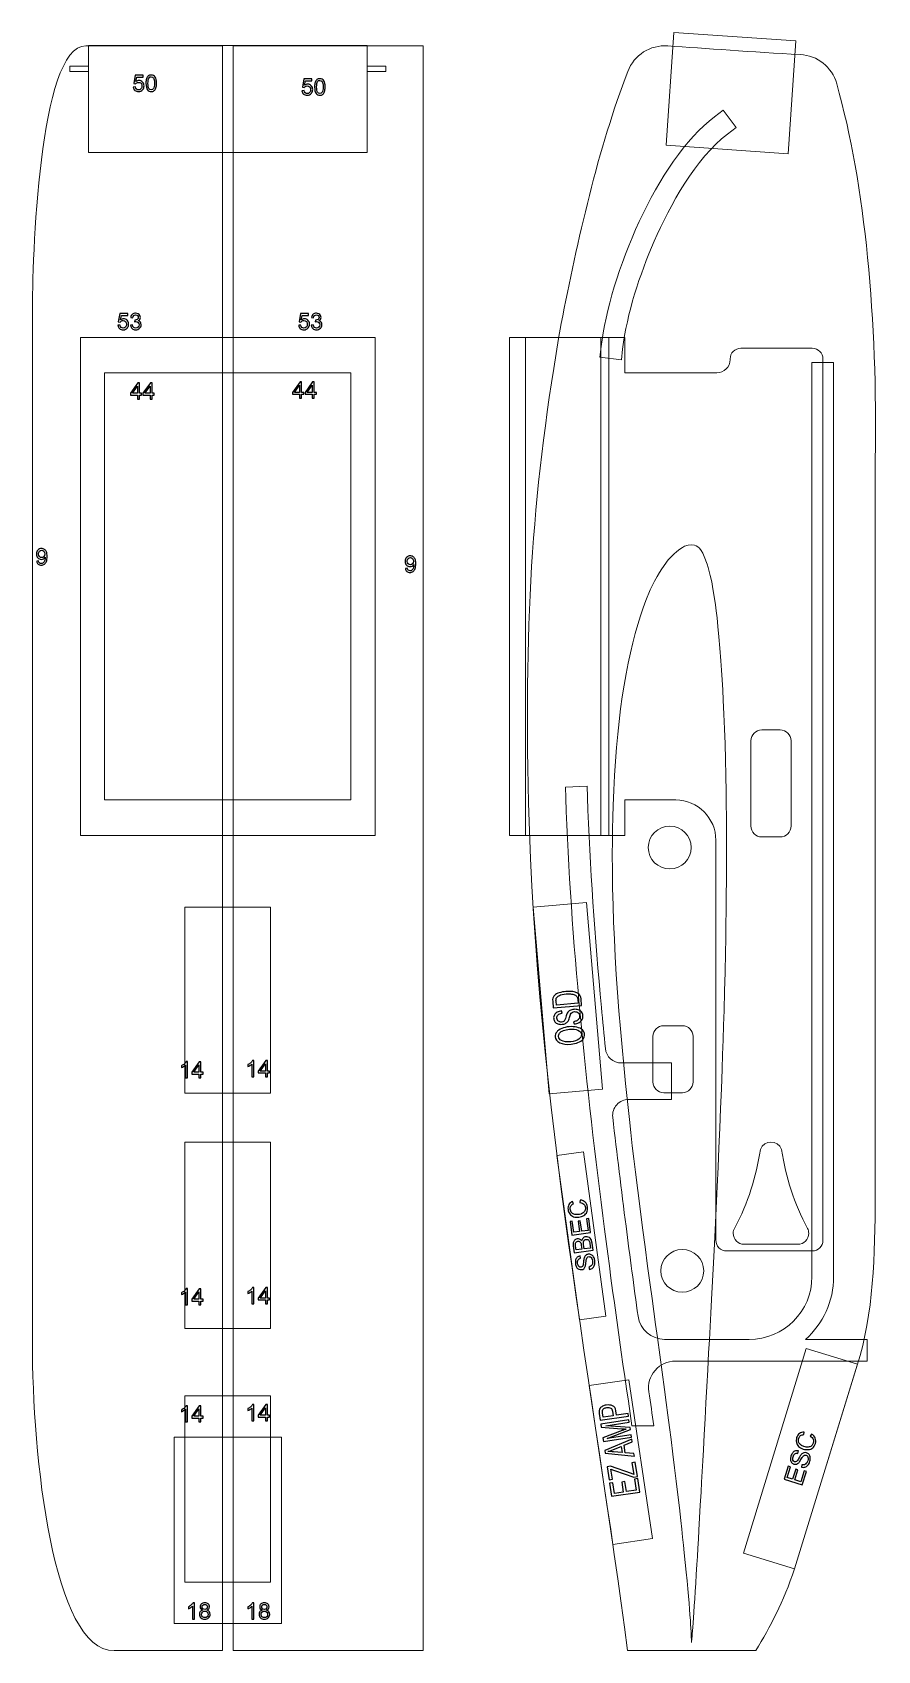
# Model space of a CAD drawing. Header units: millimetres. Extents: x -3005 to -2689, y -15681 to -15076.
import ezdxf

# ---------------------------------------------------------------- set-up
doc = ezdxf.new("R2010")
doc.units = ezdxf.units.MM
doc.header["$MEASUREMENT"] = 0
doc.layers.add('Ebene 1', color=7, linetype='Continuous')

msp = doc.modelspace()

# ---------------------------------------------------------------- linework, layer by layer
at = {"layer": 'Ebene 1', "color": 252, "lineweight": 9}
msp.add_lwpolyline([(-2984.0575, -15121.0688), (-2880.0577, -15121.0688), (-2880.0577, -15081.0972), (-2984.0575, -15081.0972), (-2984.0575, -15121.0688)], close=True, dxfattribs=at)
at = {"layer": 'Ebene 1', "color": 250, "lineweight": 9}
for points in [[(-2930.0576, -15680.6262), (-2859.0578, -15680.6262), (-2859.0578, -15081.2586), (-2930.0576, -15081.2586), (-2930.0576, -15680.6262)], [(-2991.0575, -15090.8506), (-2984.0577, -15090.8506), (-2984.0577, -15088.8186), (-2991.0575, -15088.8186), (-2991.0575, -15090.8506)], [(-2880.0575, -15090.8506), (-2873.0577, -15090.8506), (-2873.0577, -15088.8186), (-2880.0575, -15088.8186), (-2880.0575, -15090.8506)], [(-2948.0576, -15472.4295), (-2916.0576, -15472.4295), (-2916.0576, -15402.8893), (-2948.0576, -15402.8893), (-2948.0576, -15472.4295)], [(-2948.0576, -15560.2551), (-2916.0576, -15560.2551), (-2916.0576, -15490.7149), (-2948.0576, -15490.7149), (-2948.0576, -15560.2551)], [(-2948.0576, -15654.9929), (-2916.0576, -15654.9929), (-2916.0576, -15585.4527), (-2948.0576, -15585.4527), (-2948.0576, -15654.9929)], [(-2952.0576, -15670.4437), (-2912.0576, -15670.4437), (-2912.0576, -15600.9035), (-2952.0576, -15600.9035), (-2952.0576, -15670.4437)]]:
    msp.add_lwpolyline(points, close=True, dxfattribs=at)
at = {"layer": 'Ebene 1', "color": 254, "lineweight": 9}
msp.add_lwpolyline([(-2987.0576, -15376.1565), (-2877.0576, -15376.1565), (-2877.0576, -15190.1561), (-2987.0576, -15190.1561), (-2987.0576, -15376.1565)], close=True, dxfattribs=at)
at = {"layer": 'Ebene 1', "color": 2, "lineweight": 9}
msp.add_lwpolyline([(-2978.0576, -15362.9063), (-2886.0576, -15362.9063), (-2886.0576, -15203.4067), (-2978.0576, -15203.4067), (-2978.0576, -15362.9063)], close=True, dxfattribs=at)
at = {"layer": 'Ebene 1', "color": 8, "lineweight": 9}
msp.add_open_spline([(-2768.3471, -15118.3906), (-2768.3471, -15118.3906), (-2765.416, -15076.2116), (-2765.416, -15076.2116), (-2765.416, -15076.2116), (-2765.416, -15076.2116), (-2719.8381, -15079.3988), (-2719.8381, -15079.3988), (-2719.8381, -15079.3988), (-2719.8381, -15079.3988), (-2722.7683, -15121.5778), (-2722.7683, -15121.5778), (-2722.7683, -15121.5778), (-2722.7683, -15121.5778), (-2768.3471, -15118.3906), (-2768.3471, -15118.3906)], degree=3, knots=[0, 0, 0, 0, 0.2, 0.2, 0.2, 0.2, 0.4, 0.4, 0.4, 0.4, 0.6, 0.6, 0.6, 0.6, 1, 1, 1, 1], dxfattribs=at)
at = {"layer": 'Ebene 1', "color": 250, "lineweight": 9}
msp.add_open_spline([(-2985.0577, -15081.2586), (-2985.0577, -15081.2586), (-2934.0577, -15081.2586), (-2934.0577, -15081.2586), (-2934.0577, -15081.2586), (-2934.0577, -15081.2586), (-2934.0577, -15680.6263), (-2934.0577, -15680.6263), (-2934.0577, -15680.6263), (-2934.0577, -15680.6263), (-2974.5576, -15680.6263), (-2974.5576, -15680.6263), (-2974.5576, -15680.6263), (-2997.5633, -15680.6263), (-3005.0577, -15607.7396), (-3005.0577, -15565.6262), (-3005.0577, -15565.6262), (-3005.0577, -15565.6262), (-3005.0577, -15181.2588), (-3005.0577, -15181.2588), (-3005.0577, -15181.2588), (-3005.0577, -15161.5352), (-3002.7864, -15081.2588), (-2985.0577, -15081.2586)], degree=3, knots=[0, 0, 0, 0, 0.14285714, 0.14285714, 0.14285714, 0.14285714, 0.28571429, 0.28571429, 0.28571429, 0.28571429, 0.42857143, 0.42857143, 0.42857143, 0.42857143, 0.57142857, 0.57142857, 0.57142857, 0.57142857, 0.71428571, 0.71428571, 0.71428571, 0.71428571, 1, 1, 1, 1], dxfattribs=at)
at = {"layer": 'Ebene 1', "color": 142, "lineweight": 9}
msp.add_open_spline([(-2782.7745, -15680.6263), (-2794.8087, -15587.091), (-2817.074, -15474.042), (-2819.7404, -15364.0819), (-2819.7404, -15364.0819), (-2821.3537, -15292.1943), (-2818.1538, -15245.7451), (-2807.5152, -15184.946), (-2807.5152, -15184.946), (-2801.688, -15154.6345), (-2793.586, -15119.0256), (-2782.655, -15090.8078), (-2782.655, -15090.8078), (-2780.248, -15084.5945), (-2774.332, -15080.8215), (-2767.6832, -15081.2588), (-2767.6832, -15081.2588), (-2753.878, -15082.1673), (-2736.0372, -15083.5785), (-2718.2877, -15084.4994), (-2718.2877, -15084.4994), (-2711.7594, -15084.8381), (-2706.4146, -15089.1011), (-2704.6327, -15095.3906), (-2704.6327, -15095.3906), (-2693.9294, -15133.1738), (-2689.3389, -15184.0114), (-2690.2421, -15235.7269), (-2690.2421, -15235.7269), (-2690.2421, -15235.7269), (-2690.2734, -15510.9967), (-2690.2734, -15510.9967), (-2690.2734, -15510.9967), (-2690.2759, -15532.726), (-2690.8416, -15554.9882), (-2696.9721, -15573.9766), (-2696.9721, -15573.9766), (-2696.9721, -15573.9766), (-2720.3731, -15650.0758), (-2720.3731, -15650.0758), (-2720.3731, -15650.0758), (-2724.5314, -15662.5391), (-2729.5498, -15671.6694), (-2734.7747, -15680.6263), (-2734.7747, -15680.6263), (-2734.7747, -15680.6263), (-2782.7745, -15680.6263), (-2782.7745, -15680.6263)], degree=3, knots=[0, 0, 0, 0, 0.07692308, 0.07692308, 0.07692308, 0.07692308, 0.15384615, 0.15384615, 0.15384615, 0.15384615, 0.23076923, 0.23076923, 0.23076923, 0.23076923, 0.30769231, 0.30769231, 0.30769231, 0.30769231, 0.38461538, 0.38461538, 0.38461538, 0.38461538, 0.46153846, 0.46153846, 0.46153846, 0.46153846, 0.53846154, 0.53846154, 0.53846154, 0.53846154, 0.61538462, 0.61538462, 0.61538462, 0.61538462, 0.69230769, 0.69230769, 0.69230769, 0.69230769, 0.76923077, 0.76923077, 0.76923077, 0.76923077, 0.84615385, 0.84615385, 0.84615385, 0.84615385, 1, 1, 1, 1], dxfattribs=at)
at = {"layer": 'Ebene 1', "color": 250}
for points, knots in [([(-2962.636, -15095.2452), (-2962.636, -15094.5298), (-2962.5626, -15093.9512), (-2962.4159, -15093.5138), (-2962.4159, -15093.5138), (-2962.2677, -15093.0749), (-2962.049, -15092.7377), (-2961.7583, -15092.502), (-2961.7583, -15092.502), (-2961.469, -15092.2664), (-2961.1035, -15092.1492), (-2960.6633, -15092.1492), (-2960.6633, -15092.1492), (-2960.3387, -15092.1492), (-2960.0537, -15092.2142), (-2959.8067, -15092.3454), (-2959.8067, -15092.3454), (-2959.5612, -15092.4766), (-2959.358, -15092.6657), (-2959.1999, -15092.9127), (-2959.1999, -15092.9127), (-2959.0419, -15093.1582), (-2958.9177, -15093.4588), (-2958.8274, -15093.8129), (-2958.8274, -15093.8129), (-2958.7357, -15094.1671), (-2958.6905, -15094.6455), (-2958.6905, -15095.2452), (-2958.6905, -15095.2452), (-2958.6905, -15095.9564), (-2958.7639, -15096.5322), (-2958.9092, -15096.9696), (-2958.9092, -15096.9696), (-2959.0546, -15097.4085), (-2959.2733, -15097.7457), (-2959.564, -15097.9828), (-2959.564, -15097.9828), (-2959.8533, -15098.2199), (-2960.2202, -15098.3384), (-2960.6633, -15098.3384), (-2960.6633, -15098.3384), (-2961.246, -15098.3384), (-2961.7047, -15098.131), (-2962.0377, -15097.7147), (-2962.0377, -15097.7147), (-2962.437, -15097.2067), (-2962.636, -15096.384), (-2962.636, -15095.2452)], [0, 0, 0, 0, 0.07692308, 0.07692308, 0.07692308, 0.07692308, 0.15384615, 0.15384615, 0.15384615, 0.15384615, 0.23076923, 0.23076923, 0.23076923, 0.23076923, 0.30769231, 0.30769231, 0.30769231, 0.30769231, 0.38461538, 0.38461538, 0.38461538, 0.38461538, 0.46153846, 0.46153846, 0.46153846, 0.46153846, 0.53846154, 0.53846154, 0.53846154, 0.53846154, 0.61538462, 0.61538462, 0.61538462, 0.61538462, 0.69230769, 0.69230769, 0.69230769, 0.69230769, 0.76923077, 0.76923077, 0.76923077, 0.76923077, 0.84615385, 0.84615385, 0.84615385, 0.84615385, 1, 1, 1, 1]), ([(-2967.3449, -15096.6451), (-2967.3449, -15096.6451), (-2966.566, -15096.5858), (-2966.566, -15096.5858), (-2966.566, -15096.5858), (-2966.5081, -15096.9654), (-2966.3741, -15097.2504), (-2966.1652, -15097.4423), (-2966.1652, -15097.4423), (-2965.9564, -15097.6328), (-2965.7009, -15097.7288), (-2965.4004, -15097.7288), (-2965.4004, -15097.7288), (-2965.0377, -15097.7288), (-2964.7343, -15097.5933), (-2964.4874, -15097.3238), (-2964.4874, -15097.3238), (-2964.2419, -15097.0529), (-2964.1191, -15096.6944), (-2964.1191, -15096.2485), (-2964.1191, -15096.2485), (-2964.1191, -15095.8238), (-2964.2362, -15095.4894), (-2964.4719, -15095.2438), (-2964.4719, -15095.2438), (-2964.7075, -15094.9983), (-2965.0194, -15094.8755), (-2965.4074, -15094.8755), (-2965.4074, -15094.8755), (-2965.6487, -15094.8755), (-2965.8646, -15094.9306), (-2966.0565, -15095.0406), (-2966.0565, -15095.0406), (-2966.247, -15095.1507), (-2966.3966, -15095.2932), (-2966.5067, -15095.4682), (-2966.5067, -15095.4682), (-2966.5067, -15095.4682), (-2967.2094, -15095.3666), (-2967.2094, -15095.3666), (-2967.2094, -15095.3666), (-2967.2094, -15095.3666), (-2966.6252, -15092.2508), (-2966.6252, -15092.2508), (-2966.6252, -15092.2508), (-2966.6252, -15092.2508), (-2963.6196, -15092.2508), (-2963.6196, -15092.2508), (-2963.6196, -15092.2508), (-2963.6196, -15092.2508), (-2963.6196, -15092.962), (-2963.6196, -15092.962), (-2963.6196, -15092.962), (-2963.6196, -15092.962), (-2966.0311, -15092.962), (-2966.0311, -15092.962), (-2966.0311, -15092.962), (-2966.0311, -15092.962), (-2966.3543, -15094.5975), (-2966.3543, -15094.5975), (-2966.3543, -15094.5975), (-2965.9916, -15094.3421), (-2965.6106, -15094.2151), (-2965.2127, -15094.2151), (-2965.2127, -15094.2151), (-2964.6849, -15094.2151), (-2964.239, -15094.3986), (-2963.8764, -15094.7655), (-2963.8764, -15094.7655), (-2963.5137, -15095.1323), (-2963.3317, -15095.6037), (-2963.3317, -15096.1794), (-2963.3317, -15096.1794), (-2963.3317, -15096.7283), (-2963.4911, -15097.2025), (-2963.8101, -15097.6018), (-2963.8101, -15097.6018), (-2964.1981, -15098.0929), (-2964.7287, -15098.3384), (-2965.4004, -15098.3384), (-2965.4004, -15098.3384), (-2965.9507, -15098.3384), (-2966.3995, -15098.1832), (-2966.748, -15097.8741), (-2966.748, -15097.8741), (-2967.0965, -15097.5651), (-2967.2955, -15097.1559), (-2967.3449, -15096.6451)], [0, 0, 0, 0, 0.04347826, 0.04347826, 0.04347826, 0.04347826, 0.08695652, 0.08695652, 0.08695652, 0.08695652, 0.13043478, 0.13043478, 0.13043478, 0.13043478, 0.17391304, 0.17391304, 0.17391304, 0.17391304, 0.2173913, 0.2173913, 0.2173913, 0.2173913, 0.26086957, 0.26086957, 0.26086957, 0.26086957, 0.30434783, 0.30434783, 0.30434783, 0.30434783, 0.34782609, 0.34782609, 0.34782609, 0.34782609, 0.39130435, 0.39130435, 0.39130435, 0.39130435, 0.43478261, 0.43478261, 0.43478261, 0.43478261, 0.47826087, 0.47826087, 0.47826087, 0.47826087, 0.52173913, 0.52173913, 0.52173913, 0.52173913, 0.56521739, 0.56521739, 0.56521739, 0.56521739, 0.60869565, 0.60869565, 0.60869565, 0.60869565, 0.65217391, 0.65217391, 0.65217391, 0.65217391, 0.69565217, 0.69565217, 0.69565217, 0.69565217, 0.73913043, 0.73913043, 0.73913043, 0.73913043, 0.7826087, 0.7826087, 0.7826087, 0.7826087, 0.82608696, 0.82608696, 0.82608696, 0.82608696, 0.86956522, 0.86956522, 0.86956522, 0.86956522, 0.91304348, 0.91304348, 0.91304348, 0.91304348, 1, 1, 1, 1]), ([(-2961.874, -15095.2481), (-2961.874, -15096.2457), (-2961.7583, -15096.9089), (-2961.5254, -15097.2363), (-2961.5254, -15097.2363), (-2961.2926, -15097.5651), (-2961.0047, -15097.7288), (-2960.6633, -15097.7288), (-2960.6633, -15097.7288), (-2960.3218, -15097.7288), (-2960.0339, -15097.5637), (-2959.8011, -15097.2349), (-2959.8011, -15097.2349), (-2959.5682, -15096.9047), (-2959.4525, -15096.2429), (-2959.4525, -15095.2481), (-2959.4525, -15095.2481), (-2959.4525, -15094.2504), (-2959.5682, -15093.5872), (-2959.8011, -15093.2598), (-2959.8011, -15093.2598), (-2960.0325, -15092.931), (-2960.3232, -15092.7673), (-2960.6717, -15092.7673), (-2960.6717, -15092.7673), (-2961.0132, -15092.7673), (-2961.287, -15092.9127), (-2961.4916, -15093.2019), (-2961.4916, -15093.2019), (-2961.747, -15093.5702), (-2961.874, -15094.2532), (-2961.874, -15095.2481)], [0, 0, 0, 0, 0.11111111, 0.11111111, 0.11111111, 0.11111111, 0.22222222, 0.22222222, 0.22222222, 0.22222222, 0.33333333, 0.33333333, 0.33333333, 0.33333333, 0.44444444, 0.44444444, 0.44444444, 0.44444444, 0.55555556, 0.55555556, 0.55555556, 0.55555556, 0.66666667, 0.66666667, 0.66666667, 0.66666667, 0.77777778, 0.77777778, 0.77777778, 0.77777778, 1, 1, 1, 1]), ([(-2904.3557, -15098.0103), (-2904.3557, -15098.0103), (-2903.5768, -15097.951), (-2903.5768, -15097.951), (-2903.5768, -15097.951), (-2903.5189, -15098.3306), (-2903.3849, -15098.6156), (-2903.176, -15098.8075), (-2903.176, -15098.8075), (-2902.9672, -15098.998), (-2902.7117, -15099.094), (-2902.4112, -15099.094), (-2902.4112, -15099.094), (-2902.0485, -15099.094), (-2901.7451, -15098.9585), (-2901.4982, -15098.689), (-2901.4982, -15098.689), (-2901.2527, -15098.4181), (-2901.1299, -15098.0596), (-2901.1299, -15097.6137), (-2901.1299, -15097.6137), (-2901.1299, -15097.189), (-2901.247, -15096.8546), (-2901.4827, -15096.609), (-2901.4827, -15096.609), (-2901.7183, -15096.3635), (-2902.0302, -15096.2407), (-2902.4182, -15096.2407), (-2902.4182, -15096.2407), (-2902.6595, -15096.2407), (-2902.8754, -15096.2958), (-2903.0673, -15096.4058), (-2903.0673, -15096.4058), (-2903.2578, -15096.5159), (-2903.4074, -15096.6584), (-2903.5175, -15096.8334), (-2903.5175, -15096.8334), (-2903.5175, -15096.8334), (-2904.2202, -15096.7318), (-2904.2202, -15096.7318), (-2904.2202, -15096.7318), (-2904.2202, -15096.7318), (-2903.636, -15093.616), (-2903.636, -15093.616), (-2903.636, -15093.616), (-2903.636, -15093.616), (-2900.6304, -15093.616), (-2900.6304, -15093.616), (-2900.6304, -15093.616), (-2900.6304, -15093.616), (-2900.6304, -15094.3272), (-2900.6304, -15094.3272), (-2900.6304, -15094.3272), (-2900.6304, -15094.3272), (-2903.0419, -15094.3272), (-2903.0419, -15094.3272), (-2903.0419, -15094.3272), (-2903.0419, -15094.3272), (-2903.3651, -15095.9627), (-2903.3651, -15095.9627), (-2903.3651, -15095.9627), (-2903.0024, -15095.7073), (-2902.6214, -15095.5803), (-2902.2235, -15095.5803), (-2902.2235, -15095.5803), (-2901.6957, -15095.5803), (-2901.2498, -15095.7638), (-2900.8872, -15096.1307), (-2900.8872, -15096.1307), (-2900.5245, -15096.4975), (-2900.3425, -15096.9689), (-2900.3425, -15097.5446), (-2900.3425, -15097.5446), (-2900.3425, -15098.0935), (-2900.5019, -15098.5677), (-2900.8209, -15098.967), (-2900.8209, -15098.967), (-2901.2089, -15099.4581), (-2901.7395, -15099.7036), (-2902.4112, -15099.7036), (-2902.4112, -15099.7036), (-2902.9615, -15099.7036), (-2903.4103, -15099.5484), (-2903.7588, -15099.2393), (-2903.7588, -15099.2393), (-2904.1073, -15098.9303), (-2904.3063, -15098.5211), (-2904.3557, -15098.0103)], [0, 0, 0, 0, 0.04347826, 0.04347826, 0.04347826, 0.04347826, 0.08695652, 0.08695652, 0.08695652, 0.08695652, 0.13043478, 0.13043478, 0.13043478, 0.13043478, 0.17391304, 0.17391304, 0.17391304, 0.17391304, 0.2173913, 0.2173913, 0.2173913, 0.2173913, 0.26086957, 0.26086957, 0.26086957, 0.26086957, 0.30434783, 0.30434783, 0.30434783, 0.30434783, 0.34782609, 0.34782609, 0.34782609, 0.34782609, 0.39130435, 0.39130435, 0.39130435, 0.39130435, 0.43478261, 0.43478261, 0.43478261, 0.43478261, 0.47826087, 0.47826087, 0.47826087, 0.47826087, 0.52173913, 0.52173913, 0.52173913, 0.52173913, 0.56521739, 0.56521739, 0.56521739, 0.56521739, 0.60869565, 0.60869565, 0.60869565, 0.60869565, 0.65217391, 0.65217391, 0.65217391, 0.65217391, 0.69565217, 0.69565217, 0.69565217, 0.69565217, 0.73913043, 0.73913043, 0.73913043, 0.73913043, 0.7826087, 0.7826087, 0.7826087, 0.7826087, 0.82608696, 0.82608696, 0.82608696, 0.82608696, 0.86956522, 0.86956522, 0.86956522, 0.86956522, 0.91304348, 0.91304348, 0.91304348, 0.91304348, 1, 1, 1, 1]), ([(-2899.6468, -15096.6104), (-2899.6468, -15095.895), (-2899.5734, -15095.3164), (-2899.4267, -15094.879), (-2899.4267, -15094.879), (-2899.2785, -15094.4401), (-2899.0598, -15094.1029), (-2898.7691, -15093.8672), (-2898.7691, -15093.8672), (-2898.4798, -15093.6316), (-2898.1143, -15093.5144), (-2897.6741, -15093.5144), (-2897.6741, -15093.5144), (-2897.3495, -15093.5144), (-2897.0645, -15093.5794), (-2896.8175, -15093.7106), (-2896.8175, -15093.7106), (-2896.572, -15093.8418), (-2896.3688, -15094.0309), (-2896.2107, -15094.2779), (-2896.2107, -15094.2779), (-2896.0527, -15094.5234), (-2895.9285, -15094.824), (-2895.8382, -15095.1781), (-2895.8382, -15095.1781), (-2895.7465, -15095.5323), (-2895.7013, -15096.0107), (-2895.7013, -15096.6104), (-2895.7013, -15096.6104), (-2895.7013, -15097.3216), (-2895.7747, -15097.8974), (-2895.92, -15098.3348), (-2895.92, -15098.3348), (-2896.0654, -15098.7737), (-2896.2841, -15099.1109), (-2896.5748, -15099.348), (-2896.5748, -15099.348), (-2896.8641, -15099.5851), (-2897.231, -15099.7036), (-2897.6741, -15099.7036), (-2897.6741, -15099.7036), (-2898.2568, -15099.7036), (-2898.7155, -15099.4962), (-2899.0485, -15099.0799), (-2899.0485, -15099.0799), (-2899.4478, -15098.5719), (-2899.6468, -15097.7492), (-2899.6468, -15096.6104)], [0, 0, 0, 0, 0.07692308, 0.07692308, 0.07692308, 0.07692308, 0.15384615, 0.15384615, 0.15384615, 0.15384615, 0.23076923, 0.23076923, 0.23076923, 0.23076923, 0.30769231, 0.30769231, 0.30769231, 0.30769231, 0.38461538, 0.38461538, 0.38461538, 0.38461538, 0.46153846, 0.46153846, 0.46153846, 0.46153846, 0.53846154, 0.53846154, 0.53846154, 0.53846154, 0.61538462, 0.61538462, 0.61538462, 0.61538462, 0.69230769, 0.69230769, 0.69230769, 0.69230769, 0.76923077, 0.76923077, 0.76923077, 0.76923077, 0.84615385, 0.84615385, 0.84615385, 0.84615385, 1, 1, 1, 1]), ([(-2898.8848, -15096.6133), (-2898.8848, -15097.6109), (-2898.7691, -15098.2741), (-2898.5362, -15098.6015), (-2898.5362, -15098.6015), (-2898.3034, -15098.9303), (-2898.0155, -15099.094), (-2897.6741, -15099.094), (-2897.6741, -15099.094), (-2897.3326, -15099.094), (-2897.0447, -15098.9289), (-2896.8119, -15098.6001), (-2896.8119, -15098.6001), (-2896.579, -15098.2699), (-2896.4633, -15097.6081), (-2896.4633, -15096.6133), (-2896.4633, -15096.6133), (-2896.4633, -15095.6156), (-2896.579, -15094.9524), (-2896.8119, -15094.625), (-2896.8119, -15094.625), (-2897.0433, -15094.2962), (-2897.334, -15094.1325), (-2897.6825, -15094.1325), (-2897.6825, -15094.1325), (-2898.024, -15094.1325), (-2898.2978, -15094.2779), (-2898.5024, -15094.5671), (-2898.5024, -15094.5671), (-2898.7578, -15094.9354), (-2898.8848, -15095.6184), (-2898.8848, -15096.6133)], [0, 0, 0, 0, 0.11111111, 0.11111111, 0.11111111, 0.11111111, 0.22222222, 0.22222222, 0.22222222, 0.22222222, 0.33333333, 0.33333333, 0.33333333, 0.33333333, 0.44444444, 0.44444444, 0.44444444, 0.44444444, 0.55555556, 0.55555556, 0.55555556, 0.55555556, 0.66666667, 0.66666667, 0.66666667, 0.66666667, 0.77777778, 0.77777778, 0.77777778, 0.77777778, 1, 1, 1, 1]), ([(-2973.1033, -15185.608), (-2973.1033, -15185.608), (-2972.3244, -15185.5487), (-2972.3244, -15185.5487), (-2972.3244, -15185.5487), (-2972.2665, -15185.9283), (-2972.1325, -15186.2133), (-2971.9236, -15186.4052), (-2971.9236, -15186.4052), (-2971.7148, -15186.5957), (-2971.4593, -15186.6917), (-2971.1588, -15186.6917), (-2971.1588, -15186.6917), (-2970.7961, -15186.6917), (-2970.4927, -15186.5562), (-2970.2458, -15186.2867), (-2970.2458, -15186.2867), (-2970.0003, -15186.0158), (-2969.8775, -15185.6573), (-2969.8775, -15185.2114), (-2969.8775, -15185.2114), (-2969.8775, -15184.7867), (-2969.9946, -15184.4523), (-2970.2303, -15184.2067), (-2970.2303, -15184.2067), (-2970.4659, -15183.9612), (-2970.7778, -15183.8384), (-2971.1658, -15183.8384), (-2971.1658, -15183.8384), (-2971.4071, -15183.8384), (-2971.623, -15183.8935), (-2971.8149, -15184.0035), (-2971.8149, -15184.0035), (-2972.0054, -15184.1136), (-2972.155, -15184.2561), (-2972.2651, -15184.4311), (-2972.2651, -15184.4311), (-2972.2651, -15184.4311), (-2972.9678, -15184.3295), (-2972.9678, -15184.3295), (-2972.9678, -15184.3295), (-2972.9678, -15184.3295), (-2972.3836, -15181.2137), (-2972.3836, -15181.2137), (-2972.3836, -15181.2137), (-2972.3836, -15181.2137), (-2969.378, -15181.2137), (-2969.378, -15181.2137), (-2969.378, -15181.2137), (-2969.378, -15181.2137), (-2969.378, -15181.9249), (-2969.378, -15181.9249), (-2969.378, -15181.9249), (-2969.378, -15181.9249), (-2971.7895, -15181.9249), (-2971.7895, -15181.9249), (-2971.7895, -15181.9249), (-2971.7895, -15181.9249), (-2972.1127, -15183.5604), (-2972.1127, -15183.5604), (-2972.1127, -15183.5604), (-2971.75, -15183.305), (-2971.369, -15183.178), (-2970.9711, -15183.178), (-2970.9711, -15183.178), (-2970.4433, -15183.178), (-2969.9974, -15183.3615), (-2969.6348, -15183.7284), (-2969.6348, -15183.7284), (-2969.2721, -15184.0952), (-2969.0901, -15184.5666), (-2969.0901, -15185.1423), (-2969.0901, -15185.1423), (-2969.0901, -15185.6912), (-2969.2495, -15186.1654), (-2969.5685, -15186.5647), (-2969.5685, -15186.5647), (-2969.9565, -15187.0558), (-2970.4871, -15187.3013), (-2971.1588, -15187.3013), (-2971.1588, -15187.3013), (-2971.7091, -15187.3013), (-2972.1579, -15187.1461), (-2972.5064, -15186.837), (-2972.5064, -15186.837), (-2972.8549, -15186.528), (-2973.0539, -15186.1188), (-2973.1033, -15185.608)], [0, 0, 0, 0, 0.04347826, 0.04347826, 0.04347826, 0.04347826, 0.08695652, 0.08695652, 0.08695652, 0.08695652, 0.13043478, 0.13043478, 0.13043478, 0.13043478, 0.17391304, 0.17391304, 0.17391304, 0.17391304, 0.2173913, 0.2173913, 0.2173913, 0.2173913, 0.26086957, 0.26086957, 0.26086957, 0.26086957, 0.30434783, 0.30434783, 0.30434783, 0.30434783, 0.34782609, 0.34782609, 0.34782609, 0.34782609, 0.39130435, 0.39130435, 0.39130435, 0.39130435, 0.43478261, 0.43478261, 0.43478261, 0.43478261, 0.47826087, 0.47826087, 0.47826087, 0.47826087, 0.52173913, 0.52173913, 0.52173913, 0.52173913, 0.56521739, 0.56521739, 0.56521739, 0.56521739, 0.60869565, 0.60869565, 0.60869565, 0.60869565, 0.65217391, 0.65217391, 0.65217391, 0.65217391, 0.69565217, 0.69565217, 0.69565217, 0.69565217, 0.73913043, 0.73913043, 0.73913043, 0.73913043, 0.7826087, 0.7826087, 0.7826087, 0.7826087, 0.82608696, 0.82608696, 0.82608696, 0.82608696, 0.86956522, 0.86956522, 0.86956522, 0.86956522, 0.91304348, 0.91304348, 0.91304348, 0.91304348, 1, 1, 1, 1]), ([(-2968.3944, -15185.591), (-2968.3944, -15185.591), (-2967.6493, -15185.4894), (-2967.6493, -15185.4894), (-2967.6493, -15185.4894), (-2967.5633, -15185.9128), (-2967.4193, -15186.2176), (-2967.2147, -15186.4038), (-2967.2147, -15186.4038), (-2967.0101, -15186.5901), (-2966.7589, -15186.6832), (-2966.4612, -15186.6832), (-2966.4612, -15186.6832), (-2966.1084, -15186.6832), (-2965.8106, -15186.5619), (-2965.5708, -15186.3192), (-2965.5708, -15186.3192), (-2965.3309, -15186.0765), (-2965.2109, -15185.7759), (-2965.2109, -15185.4175), (-2965.2109, -15185.4175), (-2965.2109, -15185.076), (-2965.3224, -15184.7937), (-2965.5468, -15184.5708), (-2965.5468, -15184.5708), (-2965.7697, -15184.3492), (-2966.0534, -15184.2378), (-2966.3991, -15184.2378), (-2966.3991, -15184.2378), (-2966.5402, -15184.2378), (-2966.7152, -15184.266), (-2966.9254, -15184.321), (-2966.9254, -15184.321), (-2966.9254, -15184.321), (-2966.8422, -15183.6691), (-2966.8422, -15183.6691), (-2966.8422, -15183.6691), (-2966.7928, -15183.6747), (-2966.7519, -15183.6776), (-2966.7222, -15183.6776), (-2966.7222, -15183.6776), (-2966.4033, -15183.6776), (-2966.1183, -15183.5943), (-2965.8629, -15183.4292), (-2965.8629, -15183.4292), (-2965.6089, -15183.2641), (-2965.4819, -15183.0101), (-2965.4819, -15182.6672), (-2965.4819, -15182.6672), (-2965.4819, -15182.3948), (-2965.575, -15182.1691), (-2965.7598, -15181.9899), (-2965.7598, -15181.9899), (-2965.9447, -15181.8106), (-2966.1832, -15181.7217), (-2966.4753, -15181.7217), (-2966.4753, -15181.7217), (-2966.766, -15181.7217), (-2967.0073, -15181.8135), (-2967.2006, -15181.9969), (-2967.2006, -15181.9969), (-2967.3939, -15182.1804), (-2967.5181, -15182.4555), (-2967.5731, -15182.8224), (-2967.5731, -15182.8224), (-2967.5731, -15182.8224), (-2968.3182, -15182.6869), (-2968.3182, -15182.6869), (-2968.3182, -15182.6869), (-2968.2265, -15182.1874), (-2968.0205, -15181.7994), (-2967.6973, -15181.5242), (-2967.6973, -15181.5242), (-2967.3756, -15181.249), (-2966.9734, -15181.1121), (-2966.4936, -15181.1121), (-2966.4936, -15181.1121), (-2966.1634, -15181.1121), (-2965.8586, -15181.1827), (-2965.5806, -15181.3252), (-2965.5806, -15181.3252), (-2965.3012, -15181.4663), (-2965.0882, -15181.6597), (-2964.9414, -15181.9038), (-2964.9414, -15181.9038), (-2964.7932, -15182.1493), (-2964.7199, -15182.409), (-2964.7199, -15182.6841), (-2964.7199, -15182.6841), (-2964.7199, -15182.9452), (-2964.7904, -15183.1823), (-2964.9301, -15183.3967), (-2964.9301, -15183.3967), (-2965.0712, -15183.6112), (-2965.2801, -15183.782), (-2965.5552, -15183.909), (-2965.5552, -15183.909), (-2965.1968, -15183.9908), (-2964.9188, -15184.163), (-2964.7199, -15184.424), (-2964.7199, -15184.424), (-2964.5223, -15184.6837), (-2964.4235, -15185.0111), (-2964.4235, -15185.4019), (-2964.4235, -15185.4019), (-2964.4235, -15185.9311), (-2964.6168, -15186.3813), (-2965.0021, -15186.7496), (-2965.0021, -15186.7496), (-2965.3887, -15187.1179), (-2965.877, -15187.3013), (-2966.4668, -15187.3013), (-2966.4668, -15187.3013), (-2966.9988, -15187.3013), (-2967.4405, -15187.1418), (-2967.7919, -15186.8243), (-2967.7919, -15186.8243), (-2968.1446, -15186.5068), (-2968.345, -15186.0962), (-2968.3944, -15185.591)], [0, 0, 0, 0, 0.03225806, 0.03225806, 0.03225806, 0.03225806, 0.06451613, 0.06451613, 0.06451613, 0.06451613, 0.09677419, 0.09677419, 0.09677419, 0.09677419, 0.12903226, 0.12903226, 0.12903226, 0.12903226, 0.16129032, 0.16129032, 0.16129032, 0.16129032, 0.19354839, 0.19354839, 0.19354839, 0.19354839, 0.22580645, 0.22580645, 0.22580645, 0.22580645, 0.25806452, 0.25806452, 0.25806452, 0.25806452, 0.29032258, 0.29032258, 0.29032258, 0.29032258, 0.32258065, 0.32258065, 0.32258065, 0.32258065, 0.35483871, 0.35483871, 0.35483871, 0.35483871, 0.38709677, 0.38709677, 0.38709677, 0.38709677, 0.41935484, 0.41935484, 0.41935484, 0.41935484, 0.4516129, 0.4516129, 0.4516129, 0.4516129, 0.48387097, 0.48387097, 0.48387097, 0.48387097, 0.51612903, 0.51612903, 0.51612903, 0.51612903, 0.5483871, 0.5483871, 0.5483871, 0.5483871, 0.58064516, 0.58064516, 0.58064516, 0.58064516, 0.61290323, 0.61290323, 0.61290323, 0.61290323, 0.64516129, 0.64516129, 0.64516129, 0.64516129, 0.67741935, 0.67741935, 0.67741935, 0.67741935, 0.70967742, 0.70967742, 0.70967742, 0.70967742, 0.74193548, 0.74193548, 0.74193548, 0.74193548, 0.77419355, 0.77419355, 0.77419355, 0.77419355, 0.80645161, 0.80645161, 0.80645161, 0.80645161, 0.83870968, 0.83870968, 0.83870968, 0.83870968, 0.87096774, 0.87096774, 0.87096774, 0.87096774, 0.90322581, 0.90322581, 0.90322581, 0.90322581, 0.93548387, 0.93548387, 0.93548387, 0.93548387, 1, 1, 1, 1]), ([(-2905.5854, -15185.608), (-2905.5854, -15185.608), (-2904.8065, -15185.5487), (-2904.8065, -15185.5487), (-2904.8065, -15185.5487), (-2904.7486, -15185.9283), (-2904.6146, -15186.2133), (-2904.4057, -15186.4052), (-2904.4057, -15186.4052), (-2904.1969, -15186.5957), (-2903.9414, -15186.6917), (-2903.6409, -15186.6917), (-2903.6409, -15186.6917), (-2903.2782, -15186.6917), (-2902.9748, -15186.5562), (-2902.7279, -15186.2867), (-2902.7279, -15186.2867), (-2902.4824, -15186.0158), (-2902.3596, -15185.6573), (-2902.3596, -15185.2114), (-2902.3596, -15185.2114), (-2902.3596, -15184.7867), (-2902.4767, -15184.4523), (-2902.7124, -15184.2067), (-2902.7124, -15184.2067), (-2902.948, -15183.9612), (-2903.2599, -15183.8384), (-2903.6479, -15183.8384), (-2903.6479, -15183.8384), (-2903.8892, -15183.8384), (-2904.1051, -15183.8935), (-2904.297, -15184.0035), (-2904.297, -15184.0035), (-2904.4875, -15184.1136), (-2904.6371, -15184.2561), (-2904.7472, -15184.4311), (-2904.7472, -15184.4311), (-2904.7472, -15184.4311), (-2905.4499, -15184.3295), (-2905.4499, -15184.3295), (-2905.4499, -15184.3295), (-2905.4499, -15184.3295), (-2904.8657, -15181.2137), (-2904.8657, -15181.2137), (-2904.8657, -15181.2137), (-2904.8657, -15181.2137), (-2901.8601, -15181.2137), (-2901.8601, -15181.2137), (-2901.8601, -15181.2137), (-2901.8601, -15181.2137), (-2901.8601, -15181.9249), (-2901.8601, -15181.9249), (-2901.8601, -15181.9249), (-2901.8601, -15181.9249), (-2904.2716, -15181.9249), (-2904.2716, -15181.9249), (-2904.2716, -15181.9249), (-2904.2716, -15181.9249), (-2904.5948, -15183.5604), (-2904.5948, -15183.5604), (-2904.5948, -15183.5604), (-2904.2321, -15183.305), (-2903.8511, -15183.178), (-2903.4532, -15183.178), (-2903.4532, -15183.178), (-2902.9254, -15183.178), (-2902.4795, -15183.3615), (-2902.1169, -15183.7284), (-2902.1169, -15183.7284), (-2901.7542, -15184.0952), (-2901.5722, -15184.5666), (-2901.5722, -15185.1423), (-2901.5722, -15185.1423), (-2901.5722, -15185.6912), (-2901.7316, -15186.1654), (-2902.0506, -15186.5647), (-2902.0506, -15186.5647), (-2902.4386, -15187.0558), (-2902.9692, -15187.3013), (-2903.6409, -15187.3013), (-2903.6409, -15187.3013), (-2904.1912, -15187.3013), (-2904.64, -15187.1461), (-2904.9885, -15186.837), (-2904.9885, -15186.837), (-2905.337, -15186.528), (-2905.536, -15186.1188), (-2905.5854, -15185.608)], [0, 0, 0, 0, 0.04347826, 0.04347826, 0.04347826, 0.04347826, 0.08695652, 0.08695652, 0.08695652, 0.08695652, 0.13043478, 0.13043478, 0.13043478, 0.13043478, 0.17391304, 0.17391304, 0.17391304, 0.17391304, 0.2173913, 0.2173913, 0.2173913, 0.2173913, 0.26086957, 0.26086957, 0.26086957, 0.26086957, 0.30434783, 0.30434783, 0.30434783, 0.30434783, 0.34782609, 0.34782609, 0.34782609, 0.34782609, 0.39130435, 0.39130435, 0.39130435, 0.39130435, 0.43478261, 0.43478261, 0.43478261, 0.43478261, 0.47826087, 0.47826087, 0.47826087, 0.47826087, 0.52173913, 0.52173913, 0.52173913, 0.52173913, 0.56521739, 0.56521739, 0.56521739, 0.56521739, 0.60869565, 0.60869565, 0.60869565, 0.60869565, 0.65217391, 0.65217391, 0.65217391, 0.65217391, 0.69565217, 0.69565217, 0.69565217, 0.69565217, 0.73913043, 0.73913043, 0.73913043, 0.73913043, 0.7826087, 0.7826087, 0.7826087, 0.7826087, 0.82608696, 0.82608696, 0.82608696, 0.82608696, 0.86956522, 0.86956522, 0.86956522, 0.86956522, 0.91304348, 0.91304348, 0.91304348, 0.91304348, 1, 1, 1, 1]), ([(-2900.8765, -15185.591), (-2900.8765, -15185.591), (-2900.1314, -15185.4894), (-2900.1314, -15185.4894), (-2900.1314, -15185.4894), (-2900.0454, -15185.9128), (-2899.9014, -15186.2176), (-2899.6968, -15186.4038), (-2899.6968, -15186.4038), (-2899.4922, -15186.5901), (-2899.241, -15186.6832), (-2898.9433, -15186.6832), (-2898.9433, -15186.6832), (-2898.5905, -15186.6832), (-2898.2927, -15186.5619), (-2898.0529, -15186.3192), (-2898.0529, -15186.3192), (-2897.813, -15186.0765), (-2897.693, -15185.7759), (-2897.693, -15185.4175), (-2897.693, -15185.4175), (-2897.693, -15185.076), (-2897.8045, -15184.7937), (-2898.0289, -15184.5708), (-2898.0289, -15184.5708), (-2898.2518, -15184.3492), (-2898.5355, -15184.2378), (-2898.8812, -15184.2378), (-2898.8812, -15184.2378), (-2899.0223, -15184.2378), (-2899.1973, -15184.266), (-2899.4075, -15184.321), (-2899.4075, -15184.321), (-2899.4075, -15184.321), (-2899.3243, -15183.6691), (-2899.3243, -15183.6691), (-2899.3243, -15183.6691), (-2899.2749, -15183.6747), (-2899.234, -15183.6776), (-2899.2043, -15183.6776), (-2899.2043, -15183.6776), (-2898.8854, -15183.6776), (-2898.6004, -15183.5943), (-2898.345, -15183.4292), (-2898.345, -15183.4292), (-2898.091, -15183.2641), (-2897.964, -15183.0101), (-2897.964, -15182.6672), (-2897.964, -15182.6672), (-2897.964, -15182.3948), (-2898.0571, -15182.1691), (-2898.2419, -15181.9899), (-2898.2419, -15181.9899), (-2898.4268, -15181.8106), (-2898.6653, -15181.7217), (-2898.9574, -15181.7217), (-2898.9574, -15181.7217), (-2899.2481, -15181.7217), (-2899.4894, -15181.8135), (-2899.6827, -15181.9969), (-2899.6827, -15181.9969), (-2899.876, -15182.1804), (-2900.0002, -15182.4555), (-2900.0552, -15182.8224), (-2900.0552, -15182.8224), (-2900.0552, -15182.8224), (-2900.8003, -15182.6869), (-2900.8003, -15182.6869), (-2900.8003, -15182.6869), (-2900.7086, -15182.1874), (-2900.5026, -15181.7994), (-2900.1794, -15181.5242), (-2900.1794, -15181.5242), (-2899.8577, -15181.249), (-2899.4555, -15181.1121), (-2898.9757, -15181.1121), (-2898.9757, -15181.1121), (-2898.6455, -15181.1121), (-2898.3407, -15181.1827), (-2898.0627, -15181.3252), (-2898.0627, -15181.3252), (-2897.7833, -15181.4663), (-2897.5703, -15181.6597), (-2897.4235, -15181.9038), (-2897.4235, -15181.9038), (-2897.2753, -15182.1493), (-2897.202, -15182.409), (-2897.202, -15182.6841), (-2897.202, -15182.6841), (-2897.202, -15182.9452), (-2897.2725, -15183.1823), (-2897.4122, -15183.3967), (-2897.4122, -15183.3967), (-2897.5533, -15183.6112), (-2897.7622, -15183.782), (-2898.0373, -15183.909), (-2898.0373, -15183.909), (-2897.6789, -15183.9908), (-2897.4009, -15184.163), (-2897.202, -15184.424), (-2897.202, -15184.424), (-2897.0044, -15184.6837), (-2896.9056, -15185.0111), (-2896.9056, -15185.4019), (-2896.9056, -15185.4019), (-2896.9056, -15185.9311), (-2897.0989, -15186.3813), (-2897.4842, -15186.7496), (-2897.4842, -15186.7496), (-2897.8708, -15187.1179), (-2898.3591, -15187.3013), (-2898.9489, -15187.3013), (-2898.9489, -15187.3013), (-2899.4809, -15187.3013), (-2899.9226, -15187.1418), (-2900.274, -15186.8243), (-2900.274, -15186.8243), (-2900.6267, -15186.5068), (-2900.8271, -15186.0962), (-2900.8765, -15185.591)], [0, 0, 0, 0, 0.03225806, 0.03225806, 0.03225806, 0.03225806, 0.06451613, 0.06451613, 0.06451613, 0.06451613, 0.09677419, 0.09677419, 0.09677419, 0.09677419, 0.12903226, 0.12903226, 0.12903226, 0.12903226, 0.16129032, 0.16129032, 0.16129032, 0.16129032, 0.19354839, 0.19354839, 0.19354839, 0.19354839, 0.22580645, 0.22580645, 0.22580645, 0.22580645, 0.25806452, 0.25806452, 0.25806452, 0.25806452, 0.29032258, 0.29032258, 0.29032258, 0.29032258, 0.32258065, 0.32258065, 0.32258065, 0.32258065, 0.35483871, 0.35483871, 0.35483871, 0.35483871, 0.38709677, 0.38709677, 0.38709677, 0.38709677, 0.41935484, 0.41935484, 0.41935484, 0.41935484, 0.4516129, 0.4516129, 0.4516129, 0.4516129, 0.48387097, 0.48387097, 0.48387097, 0.48387097, 0.51612903, 0.51612903, 0.51612903, 0.51612903, 0.5483871, 0.5483871, 0.5483871, 0.5483871, 0.58064516, 0.58064516, 0.58064516, 0.58064516, 0.61290323, 0.61290323, 0.61290323, 0.61290323, 0.64516129, 0.64516129, 0.64516129, 0.64516129, 0.67741935, 0.67741935, 0.67741935, 0.67741935, 0.70967742, 0.70967742, 0.70967742, 0.70967742, 0.74193548, 0.74193548, 0.74193548, 0.74193548, 0.77419355, 0.77419355, 0.77419355, 0.77419355, 0.80645161, 0.80645161, 0.80645161, 0.80645161, 0.83870968, 0.83870968, 0.83870968, 0.83870968, 0.87096774, 0.87096774, 0.87096774, 0.87096774, 0.90322581, 0.90322581, 0.90322581, 0.90322581, 0.93548387, 0.93548387, 0.93548387, 0.93548387, 1, 1, 1, 1]), ([(-2905.2273, -15212.7964), (-2905.2273, -15212.7964), (-2905.2273, -15211.3486), (-2905.2273, -15211.3486), (-2905.2273, -15211.3486), (-2905.2273, -15211.3486), (-2907.8604, -15211.3486), (-2907.8604, -15211.3486), (-2907.8604, -15211.3486), (-2907.8604, -15211.3486), (-2907.8604, -15210.6628), (-2907.8604, -15210.6628), (-2907.8604, -15210.6628), (-2907.8604, -15210.6628), (-2905.0918, -15206.7342), (-2905.0918, -15206.7342), (-2905.0918, -15206.7342), (-2905.0918, -15206.7342), (-2904.4822, -15206.7342), (-2904.4822, -15206.7342), (-2904.4822, -15206.7342), (-2904.4822, -15206.7342), (-2904.4822, -15210.6628), (-2904.4822, -15210.6628), (-2904.4822, -15210.6628), (-2904.4822, -15210.6628), (-2903.6609, -15210.6628), (-2903.6609, -15210.6628), (-2903.6609, -15210.6628), (-2903.6609, -15210.6628), (-2903.6609, -15211.3486), (-2903.6609, -15211.3486), (-2903.6609, -15211.3486), (-2903.6609, -15211.3486), (-2904.4822, -15211.3486), (-2904.4822, -15211.3486), (-2904.4822, -15211.3486), (-2904.4822, -15211.3486), (-2904.4822, -15212.7964), (-2904.4822, -15212.7964), (-2904.4822, -15212.7964), (-2904.4822, -15212.7964), (-2905.2273, -15212.7964), (-2905.2273, -15212.7964)], [0, 0, 0, 0, 0.08333333, 0.08333333, 0.08333333, 0.08333333, 0.16666667, 0.16666667, 0.16666667, 0.16666667, 0.25, 0.25, 0.25, 0.25, 0.33333333, 0.33333333, 0.33333333, 0.33333333, 0.41666667, 0.41666667, 0.41666667, 0.41666667, 0.5, 0.5, 0.5, 0.5, 0.58333333, 0.58333333, 0.58333333, 0.58333333, 0.66666667, 0.66666667, 0.66666667, 0.66666667, 0.75, 0.75, 0.75, 0.75, 0.83333333, 0.83333333, 0.83333333, 0.83333333, 1, 1, 1, 1]), ([(-2900.5184, -15212.7964), (-2900.5184, -15212.7964), (-2900.5184, -15211.3486), (-2900.5184, -15211.3486), (-2900.5184, -15211.3486), (-2900.5184, -15211.3486), (-2903.1515, -15211.3486), (-2903.1515, -15211.3486), (-2903.1515, -15211.3486), (-2903.1515, -15211.3486), (-2903.1515, -15210.6628), (-2903.1515, -15210.6628), (-2903.1515, -15210.6628), (-2903.1515, -15210.6628), (-2900.3829, -15206.7342), (-2900.3829, -15206.7342), (-2900.3829, -15206.7342), (-2900.3829, -15206.7342), (-2899.7733, -15206.7342), (-2899.7733, -15206.7342), (-2899.7733, -15206.7342), (-2899.7733, -15206.7342), (-2899.7733, -15210.6628), (-2899.7733, -15210.6628), (-2899.7733, -15210.6628), (-2899.7733, -15210.6628), (-2898.952, -15210.6628), (-2898.952, -15210.6628), (-2898.952, -15210.6628), (-2898.952, -15210.6628), (-2898.952, -15211.3486), (-2898.952, -15211.3486), (-2898.952, -15211.3486), (-2898.952, -15211.3486), (-2899.7733, -15211.3486), (-2899.7733, -15211.3486), (-2899.7733, -15211.3486), (-2899.7733, -15211.3486), (-2899.7733, -15212.7964), (-2899.7733, -15212.7964), (-2899.7733, -15212.7964), (-2899.7733, -15212.7964), (-2900.5184, -15212.7964), (-2900.5184, -15212.7964)], [0, 0, 0, 0, 0.08333333, 0.08333333, 0.08333333, 0.08333333, 0.16666667, 0.16666667, 0.16666667, 0.16666667, 0.25, 0.25, 0.25, 0.25, 0.33333333, 0.33333333, 0.33333333, 0.33333333, 0.41666667, 0.41666667, 0.41666667, 0.41666667, 0.5, 0.5, 0.5, 0.5, 0.58333333, 0.58333333, 0.58333333, 0.58333333, 0.66666667, 0.66666667, 0.66666667, 0.66666667, 0.75, 0.75, 0.75, 0.75, 0.83333333, 0.83333333, 0.83333333, 0.83333333, 1, 1, 1, 1]), ([(-2965.8128, -15213.1642), (-2965.8128, -15213.1642), (-2965.8128, -15211.7164), (-2965.8128, -15211.7164), (-2965.8128, -15211.7164), (-2965.8128, -15211.7164), (-2968.4459, -15211.7164), (-2968.4459, -15211.7164), (-2968.4459, -15211.7164), (-2968.4459, -15211.7164), (-2968.4459, -15211.0306), (-2968.4459, -15211.0306), (-2968.4459, -15211.0306), (-2968.4459, -15211.0306), (-2965.6773, -15207.102), (-2965.6773, -15207.102), (-2965.6773, -15207.102), (-2965.6773, -15207.102), (-2965.0677, -15207.102), (-2965.0677, -15207.102), (-2965.0677, -15207.102), (-2965.0677, -15207.102), (-2965.0677, -15211.0306), (-2965.0677, -15211.0306), (-2965.0677, -15211.0306), (-2965.0677, -15211.0306), (-2964.2464, -15211.0306), (-2964.2464, -15211.0306), (-2964.2464, -15211.0306), (-2964.2464, -15211.0306), (-2964.2464, -15211.7164), (-2964.2464, -15211.7164), (-2964.2464, -15211.7164), (-2964.2464, -15211.7164), (-2965.0677, -15211.7164), (-2965.0677, -15211.7164), (-2965.0677, -15211.7164), (-2965.0677, -15211.7164), (-2965.0677, -15213.1642), (-2965.0677, -15213.1642), (-2965.0677, -15213.1642), (-2965.0677, -15213.1642), (-2965.8128, -15213.1642), (-2965.8128, -15213.1642)], [0, 0, 0, 0, 0.08333333, 0.08333333, 0.08333333, 0.08333333, 0.16666667, 0.16666667, 0.16666667, 0.16666667, 0.25, 0.25, 0.25, 0.25, 0.33333333, 0.33333333, 0.33333333, 0.33333333, 0.41666667, 0.41666667, 0.41666667, 0.41666667, 0.5, 0.5, 0.5, 0.5, 0.58333333, 0.58333333, 0.58333333, 0.58333333, 0.66666667, 0.66666667, 0.66666667, 0.66666667, 0.75, 0.75, 0.75, 0.75, 0.83333333, 0.83333333, 0.83333333, 0.83333333, 1, 1, 1, 1]), ([(-2965.8128, -15211.0306), (-2965.8128, -15211.0306), (-2965.8128, -15208.3029), (-2965.8128, -15208.3029), (-2965.8128, -15208.3029), (-2965.8128, -15208.3029), (-2967.7135, -15211.0306), (-2967.7135, -15211.0306), (-2967.7135, -15211.0306), (-2967.7135, -15211.0306), (-2965.8128, -15211.0306), (-2965.8128, -15211.0306)], [0, 0, 0, 0, 0.25, 0.25, 0.25, 0.25, 0.5, 0.5, 0.5, 0.5, 1, 1, 1, 1]), ([(-2961.1039, -15213.1642), (-2961.1039, -15213.1642), (-2961.1039, -15211.7164), (-2961.1039, -15211.7164), (-2961.1039, -15211.7164), (-2961.1039, -15211.7164), (-2963.737, -15211.7164), (-2963.737, -15211.7164), (-2963.737, -15211.7164), (-2963.737, -15211.7164), (-2963.737, -15211.0306), (-2963.737, -15211.0306), (-2963.737, -15211.0306), (-2963.737, -15211.0306), (-2960.9684, -15207.102), (-2960.9684, -15207.102), (-2960.9684, -15207.102), (-2960.9684, -15207.102), (-2960.3588, -15207.102), (-2960.3588, -15207.102), (-2960.3588, -15207.102), (-2960.3588, -15207.102), (-2960.3588, -15211.0306), (-2960.3588, -15211.0306), (-2960.3588, -15211.0306), (-2960.3588, -15211.0306), (-2959.5375, -15211.0306), (-2959.5375, -15211.0306), (-2959.5375, -15211.0306), (-2959.5375, -15211.0306), (-2959.5375, -15211.7164), (-2959.5375, -15211.7164), (-2959.5375, -15211.7164), (-2959.5375, -15211.7164), (-2960.3588, -15211.7164), (-2960.3588, -15211.7164), (-2960.3588, -15211.7164), (-2960.3588, -15211.7164), (-2960.3588, -15213.1642), (-2960.3588, -15213.1642), (-2960.3588, -15213.1642), (-2960.3588, -15213.1642), (-2961.1039, -15213.1642), (-2961.1039, -15213.1642)], [0, 0, 0, 0, 0.08333333, 0.08333333, 0.08333333, 0.08333333, 0.16666667, 0.16666667, 0.16666667, 0.16666667, 0.25, 0.25, 0.25, 0.25, 0.33333333, 0.33333333, 0.33333333, 0.33333333, 0.41666667, 0.41666667, 0.41666667, 0.41666667, 0.5, 0.5, 0.5, 0.5, 0.58333333, 0.58333333, 0.58333333, 0.58333333, 0.66666667, 0.66666667, 0.66666667, 0.66666667, 0.75, 0.75, 0.75, 0.75, 0.83333333, 0.83333333, 0.83333333, 0.83333333, 1, 1, 1, 1]), ([(-2961.1039, -15211.0306), (-2961.1039, -15211.0306), (-2961.1039, -15208.3029), (-2961.1039, -15208.3029), (-2961.1039, -15208.3029), (-2961.1039, -15208.3029), (-2963.0046, -15211.0306), (-2963.0046, -15211.0306), (-2963.0046, -15211.0306), (-2963.0046, -15211.0306), (-2961.1039, -15211.0306), (-2961.1039, -15211.0306)], [0, 0, 0, 0, 0.25, 0.25, 0.25, 0.25, 0.5, 0.5, 0.5, 0.5, 1, 1, 1, 1]), ([(-2905.2273, -15210.6628), (-2905.2273, -15210.6628), (-2905.2273, -15207.9351), (-2905.2273, -15207.9351), (-2905.2273, -15207.9351), (-2905.2273, -15207.9351), (-2907.128, -15210.6628), (-2907.128, -15210.6628), (-2907.128, -15210.6628), (-2907.128, -15210.6628), (-2905.2273, -15210.6628), (-2905.2273, -15210.6628)], [0, 0, 0, 0, 0.25, 0.25, 0.25, 0.25, 0.5, 0.5, 0.5, 0.5, 1, 1, 1, 1]), ([(-2900.5184, -15210.6628), (-2900.5184, -15210.6628), (-2900.5184, -15207.9351), (-2900.5184, -15207.9351), (-2900.5184, -15207.9351), (-2900.5184, -15207.9351), (-2902.4191, -15210.6628), (-2902.4191, -15210.6628), (-2902.4191, -15210.6628), (-2902.4191, -15210.6628), (-2900.5184, -15210.6628), (-2900.5184, -15210.6628)], [0, 0, 0, 0, 0.25, 0.25, 0.25, 0.25, 0.5, 0.5, 0.5, 0.5, 1, 1, 1, 1]), ([(-3003.4346, -15273.6911), (-3003.4346, -15273.6911), (-3002.7234, -15273.6319), (-3002.7234, -15273.6319), (-3002.7234, -15273.6319), (-3002.6628, -15273.9677), (-3002.547, -15274.2104), (-3002.3763, -15274.3614), (-3002.3763, -15274.3614), (-3002.2055, -15274.5124), (-3001.9868, -15274.5886), (-3001.7187, -15274.5886), (-3001.7187, -15274.5886), (-3001.4901, -15274.5886), (-3001.2897, -15274.5364), (-3001.1162, -15274.4306), (-3001.1162, -15274.4306), (-3000.9426, -15274.3261), (-3000.8015, -15274.1864), (-3000.6928, -15274.01), (-3000.6928, -15274.01), (-3000.5842, -15273.8351), (-3000.4925, -15273.598), (-3000.4177, -15273.3002), (-3000.4177, -15273.3002), (-3000.3429, -15273.0025), (-3000.3062, -15272.6991), (-3000.3062, -15272.3901), (-3000.3062, -15272.3901), (-3000.3062, -15272.3576), (-3000.3076, -15272.3068), (-3000.3104, -15272.2405), (-3000.3104, -15272.2405), (-3000.4586, -15272.4776), (-3000.6618, -15272.6709), (-3000.9186, -15272.8176), (-3000.9186, -15272.8176), (-3001.1754, -15272.9658), (-3001.4548, -15273.0392), (-3001.754, -15273.0392), (-3001.754, -15273.0392), (-3002.2549, -15273.0392), (-3002.6783, -15272.8572), (-3003.0254, -15272.4931), (-3003.0254, -15272.4931), (-3003.3711, -15272.1304), (-3003.5447, -15271.6507), (-3003.5447, -15271.0552), (-3003.5447, -15271.0552), (-3003.5447, -15270.4399), (-3003.3641, -15269.946), (-3003.0014, -15269.5707), (-3003.0014, -15269.5707), (-3002.6402, -15269.1967), (-3002.1872, -15269.009), (-3001.6411, -15269.009), (-3001.6411, -15269.009), (-3001.2488, -15269.009), (-3000.889, -15269.1149), (-3000.5616, -15269.328), (-3000.5616, -15269.328), (-3000.2356, -15269.5396), (-2999.9887, -15269.8416), (-2999.8194, -15270.2353), (-2999.8194, -15270.2353), (-2999.65, -15270.6276), (-2999.5653, -15271.1963), (-2999.5653, -15271.9399), (-2999.5653, -15271.9399), (-2999.5653, -15272.7146), (-2999.6486, -15273.3313), (-2999.8165, -15273.7899), (-2999.8165, -15273.7899), (-2999.9845, -15274.2499), (-3000.2356, -15274.5985), (-3000.5672, -15274.8384), (-3000.5672, -15274.8384), (-3000.8989, -15275.0783), (-3001.2869, -15275.1982), (-3001.7328, -15275.1982), (-3001.7328, -15275.1982), (-3002.207, -15275.1982), (-3002.5936, -15275.067), (-3002.8942, -15274.8031), (-3002.8942, -15274.8031), (-3003.1933, -15274.5392), (-3003.374, -15274.1681), (-3003.4346, -15273.6911)], [0, 0, 0, 0, 0.04347826, 0.04347826, 0.04347826, 0.04347826, 0.08695652, 0.08695652, 0.08695652, 0.08695652, 0.13043478, 0.13043478, 0.13043478, 0.13043478, 0.17391304, 0.17391304, 0.17391304, 0.17391304, 0.2173913, 0.2173913, 0.2173913, 0.2173913, 0.26086957, 0.26086957, 0.26086957, 0.26086957, 0.30434783, 0.30434783, 0.30434783, 0.30434783, 0.34782609, 0.34782609, 0.34782609, 0.34782609, 0.39130435, 0.39130435, 0.39130435, 0.39130435, 0.43478261, 0.43478261, 0.43478261, 0.43478261, 0.47826087, 0.47826087, 0.47826087, 0.47826087, 0.52173913, 0.52173913, 0.52173913, 0.52173913, 0.56521739, 0.56521739, 0.56521739, 0.56521739, 0.60869565, 0.60869565, 0.60869565, 0.60869565, 0.65217391, 0.65217391, 0.65217391, 0.65217391, 0.69565217, 0.69565217, 0.69565217, 0.69565217, 0.73913043, 0.73913043, 0.73913043, 0.73913043, 0.7826087, 0.7826087, 0.7826087, 0.7826087, 0.82608696, 0.82608696, 0.82608696, 0.82608696, 0.86956522, 0.86956522, 0.86956522, 0.86956522, 0.91304348, 0.91304348, 0.91304348, 0.91304348, 1, 1, 1, 1]), ([(-3000.3951, -15271.0171), (-3000.3951, -15270.5909), (-3000.508, -15270.2522), (-3000.7338, -15270.0025), (-3000.7338, -15270.0025), (-3000.9581, -15269.7527), (-3001.2319, -15269.6271), (-3001.5536, -15269.6271), (-3001.5536, -15269.6271), (-3001.8866, -15269.6271), (-3002.1745, -15269.7612), (-3002.4172, -15270.0307), (-3002.4172, -15270.0307), (-3002.6613, -15270.3002), (-3002.7827, -15270.6502), (-3002.7827, -15271.0792), (-3002.7827, -15271.0792), (-3002.7827, -15271.4644), (-3002.667, -15271.7777), (-3002.437, -15272.0175), (-3002.437, -15272.0175), (-3002.2055, -15272.2588), (-3001.9177, -15272.3788), (-3001.5748, -15272.3788), (-3001.5748, -15272.3788), (-3001.2305, -15272.3788), (-3000.9482, -15272.2588), (-3000.7267, -15272.0175), (-3000.7267, -15272.0175), (-3000.5052, -15271.7777), (-3000.3951, -15271.4432), (-3000.3951, -15271.0171)], [0, 0, 0, 0, 0.11111111, 0.11111111, 0.11111111, 0.11111111, 0.22222222, 0.22222222, 0.22222222, 0.22222222, 0.33333333, 0.33333333, 0.33333333, 0.33333333, 0.44444444, 0.44444444, 0.44444444, 0.44444444, 0.55555556, 0.55555556, 0.55555556, 0.55555556, 0.66666667, 0.66666667, 0.66666667, 0.66666667, 0.77777778, 0.77777778, 0.77777778, 0.77777778, 1, 1, 1, 1]), ([(-2865.72, -15276.4081), (-2865.72, -15276.4081), (-2865.0088, -15276.3489), (-2865.0088, -15276.3489), (-2865.0088, -15276.3489), (-2864.9482, -15276.6847), (-2864.8324, -15276.9274), (-2864.6617, -15277.0784), (-2864.6617, -15277.0784), (-2864.4909, -15277.2294), (-2864.2722, -15277.3056), (-2864.0041, -15277.3056), (-2864.0041, -15277.3056), (-2863.7755, -15277.3056), (-2863.5751, -15277.2534), (-2863.4016, -15277.1476), (-2863.4016, -15277.1476), (-2863.228, -15277.0431), (-2863.0869, -15276.9034), (-2862.9782, -15276.727), (-2862.9782, -15276.727), (-2862.8696, -15276.5521), (-2862.7779, -15276.315), (-2862.7031, -15276.0172), (-2862.7031, -15276.0172), (-2862.6283, -15275.7195), (-2862.5916, -15275.4161), (-2862.5916, -15275.1071), (-2862.5916, -15275.1071), (-2862.5916, -15275.0746), (-2862.593, -15275.0238), (-2862.5958, -15274.9575), (-2862.5958, -15274.9575), (-2862.744, -15275.1946), (-2862.9472, -15275.3879), (-2863.204, -15275.5346), (-2863.204, -15275.5346), (-2863.4608, -15275.6828), (-2863.7402, -15275.7562), (-2864.0394, -15275.7562), (-2864.0394, -15275.7562), (-2864.5403, -15275.7562), (-2864.9637, -15275.5742), (-2865.3108, -15275.2101), (-2865.3108, -15275.2101), (-2865.6565, -15274.8474), (-2865.8301, -15274.3677), (-2865.8301, -15273.7722), (-2865.8301, -15273.7722), (-2865.8301, -15273.1569), (-2865.6495, -15272.663), (-2865.2868, -15272.2877), (-2865.2868, -15272.2877), (-2864.9256, -15271.9137), (-2864.4726, -15271.726), (-2863.9265, -15271.726), (-2863.9265, -15271.726), (-2863.5342, -15271.726), (-2863.1744, -15271.8319), (-2862.847, -15272.045), (-2862.847, -15272.045), (-2862.521, -15272.2566), (-2862.2741, -15272.5586), (-2862.1048, -15272.9523), (-2862.1048, -15272.9523), (-2861.9354, -15273.3446), (-2861.8507, -15273.9133), (-2861.8507, -15274.6569), (-2861.8507, -15274.6569), (-2861.8507, -15275.4316), (-2861.934, -15276.0483), (-2862.1019, -15276.5069), (-2862.1019, -15276.5069), (-2862.2699, -15276.9669), (-2862.521, -15277.3155), (-2862.8526, -15277.5554), (-2862.8526, -15277.5554), (-2863.1843, -15277.7953), (-2863.5723, -15277.9152), (-2864.0182, -15277.9152), (-2864.0182, -15277.9152), (-2864.4924, -15277.9152), (-2864.879, -15277.784), (-2865.1796, -15277.5201), (-2865.1796, -15277.5201), (-2865.4787, -15277.2562), (-2865.6594, -15276.8851), (-2865.72, -15276.4081)], [0, 0, 0, 0, 0.04347826, 0.04347826, 0.04347826, 0.04347826, 0.08695652, 0.08695652, 0.08695652, 0.08695652, 0.13043478, 0.13043478, 0.13043478, 0.13043478, 0.17391304, 0.17391304, 0.17391304, 0.17391304, 0.2173913, 0.2173913, 0.2173913, 0.2173913, 0.26086957, 0.26086957, 0.26086957, 0.26086957, 0.30434783, 0.30434783, 0.30434783, 0.30434783, 0.34782609, 0.34782609, 0.34782609, 0.34782609, 0.39130435, 0.39130435, 0.39130435, 0.39130435, 0.43478261, 0.43478261, 0.43478261, 0.43478261, 0.47826087, 0.47826087, 0.47826087, 0.47826087, 0.52173913, 0.52173913, 0.52173913, 0.52173913, 0.56521739, 0.56521739, 0.56521739, 0.56521739, 0.60869565, 0.60869565, 0.60869565, 0.60869565, 0.65217391, 0.65217391, 0.65217391, 0.65217391, 0.69565217, 0.69565217, 0.69565217, 0.69565217, 0.73913043, 0.73913043, 0.73913043, 0.73913043, 0.7826087, 0.7826087, 0.7826087, 0.7826087, 0.82608696, 0.82608696, 0.82608696, 0.82608696, 0.86956522, 0.86956522, 0.86956522, 0.86956522, 0.91304348, 0.91304348, 0.91304348, 0.91304348, 1, 1, 1, 1]), ([(-2862.6805, -15273.7341), (-2862.6805, -15273.3079), (-2862.7934, -15272.9692), (-2863.0192, -15272.7195), (-2863.0192, -15272.7195), (-2863.2435, -15272.4697), (-2863.5173, -15272.3441), (-2863.839, -15272.3441), (-2863.839, -15272.3441), (-2864.172, -15272.3441), (-2864.4599, -15272.4782), (-2864.7026, -15272.7477), (-2864.7026, -15272.7477), (-2864.9467, -15273.0172), (-2865.0681, -15273.3672), (-2865.0681, -15273.7962), (-2865.0681, -15273.7962), (-2865.0681, -15274.1814), (-2864.9524, -15274.4947), (-2864.7224, -15274.7345), (-2864.7224, -15274.7345), (-2864.4909, -15274.9758), (-2864.2031, -15275.0958), (-2863.8602, -15275.0958), (-2863.8602, -15275.0958), (-2863.5159, -15275.0958), (-2863.2336, -15274.9758), (-2863.0121, -15274.7345), (-2863.0121, -15274.7345), (-2862.7906, -15274.4947), (-2862.6805, -15274.1602), (-2862.6805, -15273.7341)], [0, 0, 0, 0, 0.11111111, 0.11111111, 0.11111111, 0.11111111, 0.22222222, 0.22222222, 0.22222222, 0.22222222, 0.33333333, 0.33333333, 0.33333333, 0.33333333, 0.44444444, 0.44444444, 0.44444444, 0.44444444, 0.55555556, 0.55555556, 0.55555556, 0.55555556, 0.66666667, 0.66666667, 0.66666667, 0.66666667, 0.77777778, 0.77777778, 0.77777778, 0.77777778, 1, 1, 1, 1]), ([(-2799.9182, -15439.6267), (-2799.9182, -15439.6267), (-2810.5089, -15440.5376), (-2810.5089, -15440.5376), (-2810.5089, -15440.5376), (-2810.5089, -15440.5376), (-2810.7113, -15438.1836), (-2810.7113, -15438.1836), (-2810.7113, -15438.1836), (-2810.757, -15437.6524), (-2810.7426, -15437.2426), (-2810.6656, -15436.9539), (-2810.6656, -15436.9539), (-2810.5587, -15436.5506), (-2810.3335, -15436.1948), (-2809.9925, -15435.8867), (-2809.9925, -15435.8867), (-2809.5502, -15435.4849), (-2808.9718, -15435.1644), (-2808.2524, -15434.9231), (-2808.2524, -15434.9231), (-2807.5332, -15434.6801), (-2806.7003, -15434.5188), (-2805.7561, -15434.4376), (-2805.7561, -15434.4376), (-2804.9524, -15434.3685), (-2804.2348, -15434.3677), (-2803.6032, -15434.4351), (-2803.6032, -15434.4351), (-2802.9715, -15434.5026), (-2802.4428, -15434.6141), (-2802.0198, -15434.7684), (-2802.0198, -15434.7684), (-2801.5966, -15434.9242), (-2801.2584, -15435.1035), (-2801.0072, -15435.3094), (-2801.0072, -15435.3094), (-2800.7537, -15435.5135), (-2800.5528, -15435.7702), (-2800.4046, -15436.0779), (-2800.4046, -15436.0779), (-2800.2564, -15436.3872), (-2800.1657, -15436.7479), (-2800.1302, -15437.1615), (-2800.1302, -15437.1615), (-2800.1302, -15437.1615), (-2799.9182, -15439.6267), (-2799.9182, -15439.6267)], [0, 0, 0, 0, 0.07692308, 0.07692308, 0.07692308, 0.07692308, 0.15384615, 0.15384615, 0.15384615, 0.15384615, 0.23076923, 0.23076923, 0.23076923, 0.23076923, 0.30769231, 0.30769231, 0.30769231, 0.30769231, 0.38461538, 0.38461538, 0.38461538, 0.38461538, 0.46153846, 0.46153846, 0.46153846, 0.46153846, 0.53846154, 0.53846154, 0.53846154, 0.53846154, 0.61538462, 0.61538462, 0.61538462, 0.61538462, 0.69230769, 0.69230769, 0.69230769, 0.69230769, 0.76923077, 0.76923077, 0.76923077, 0.76923077, 0.84615385, 0.84615385, 0.84615385, 0.84615385, 1, 1, 1, 1]), ([(-2801.2386, -15438.827), (-2801.2386, -15438.827), (-2801.3639, -15437.3701), (-2801.3639, -15437.3701), (-2801.3639, -15437.3701), (-2801.4026, -15436.92), (-2801.4971, -15436.5724), (-2801.6497, -15436.3276), (-2801.6497, -15436.3276), (-2801.8024, -15436.0828), (-2802.0024, -15435.8949), (-2802.2521, -15435.7625), (-2802.2521, -15435.7625), (-2802.6033, -15435.5781), (-2803.0663, -15435.4496), (-2803.6386, -15435.3787), (-2803.6386, -15435.3787), (-2804.211, -15435.3077), (-2804.8966, -15435.3058), (-2805.6978, -15435.3747), (-2805.6978, -15435.3747), (-2806.8072, -15435.4701), (-2807.6501, -15435.6612), (-2808.2266, -15435.9463), (-2808.2266, -15435.9463), (-2808.8031, -15436.2314), (-2809.1779, -15436.5504), (-2809.3512, -15436.9034), (-2809.3512, -15436.9034), (-2809.4759, -15437.1576), (-2809.5138, -15437.5535), (-2809.4676, -15438.0911), (-2809.4676, -15438.0911), (-2809.4676, -15438.0911), (-2809.3443, -15439.5241), (-2809.3443, -15439.5241), (-2809.3443, -15439.5241), (-2809.3443, -15439.5241), (-2801.2386, -15438.827), (-2801.2386, -15438.827)], [0, 0, 0, 0, 0.09090909, 0.09090909, 0.09090909, 0.09090909, 0.18181818, 0.18181818, 0.18181818, 0.18181818, 0.27272727, 0.27272727, 0.27272727, 0.27272727, 0.36363636, 0.36363636, 0.36363636, 0.36363636, 0.45454545, 0.45454545, 0.45454545, 0.45454545, 0.54545455, 0.54545455, 0.54545455, 0.54545455, 0.63636364, 0.63636364, 0.63636364, 0.63636364, 0.72727273, 0.72727273, 0.72727273, 0.72727273, 0.81818182, 0.81818182, 0.81818182, 0.81818182, 1, 1, 1, 1]), ([(-2802.7474, -15446.5802), (-2802.7474, -15446.5802), (-2802.9388, -15445.7411), (-2802.9388, -15445.7411), (-2802.9388, -15445.7411), (-2802.4096, -15445.6555), (-2801.9814, -15445.5241), (-2801.6514, -15445.3467), (-2801.6514, -15445.3467), (-2801.324, -15445.1696), (-2801.0675, -15444.9168), (-2800.8822, -15444.5884), (-2800.8822, -15444.5884), (-2800.6993, -15444.2603), (-2800.6234, -15443.9012), (-2800.6568, -15443.5132), (-2800.6568, -15443.5132), (-2800.6864, -15443.168), (-2800.7915, -15442.8711), (-2800.9744, -15442.6208), (-2800.9744, -15442.6208), (-2801.1574, -15442.3706), (-2801.3936, -15442.1938), (-2801.6833, -15442.0889), (-2801.6833, -15442.0889), (-2801.9729, -15441.9841), (-2802.2817, -15441.9449), (-2802.6071, -15441.9729), (-2802.6071, -15441.9729), (-2802.9375, -15442.0013), (-2803.2206, -15442.0881), (-2803.4589, -15442.2336), (-2803.4589, -15442.2336), (-2803.6947, -15442.3788), (-2803.8842, -15442.6018), (-2804.0297, -15442.9028), (-2804.0297, -15442.9028), (-2804.1224, -15443.095), (-2804.2601, -15443.5154), (-2804.4403, -15444.1638), (-2804.4403, -15444.1638), (-2804.6204, -15444.8122), (-2804.8021, -15445.27), (-2804.9876, -15445.5391), (-2804.9876, -15445.5391), (-2805.2258, -15445.8881), (-2805.5354, -15446.1583), (-2805.9136, -15446.351), (-2805.9136, -15446.351), (-2806.2918, -15446.5453), (-2806.7262, -15446.6628), (-2807.2119, -15446.7046), (-2807.2119, -15446.7046), (-2807.7493, -15446.7508), (-2808.2583, -15446.6952), (-2808.7386, -15446.5395), (-2808.7386, -15446.5395), (-2809.2213, -15446.3839), (-2809.5983, -15446.1295), (-2809.8723, -15445.7734), (-2809.8723, -15445.7734), (-2810.1462, -15445.4188), (-2810.303, -15445.0109), (-2810.3425, -15444.5512), (-2810.3425, -15444.5512), (-2810.386, -15444.0455), (-2810.2987, -15443.5877), (-2810.078, -15443.1794), (-2810.078, -15443.1794), (-2809.8598, -15442.7713), (-2809.5131, -15442.4418), (-2809.038, -15442.1911), (-2809.038, -15442.1911), (-2808.5653, -15441.9406), (-2808.0177, -15441.7813), (-2807.3979, -15441.712), (-2807.3979, -15441.712), (-2807.3979, -15441.712), (-2807.2197, -15442.5715), (-2807.2197, -15442.5715), (-2807.2197, -15442.5715), (-2807.8838, -15442.6751), (-2808.3757, -15442.876), (-2808.6927, -15443.174), (-2808.6927, -15443.174), (-2809.0123, -15443.4723), (-2809.1482, -15443.8845), (-2809.103, -15444.4094), (-2809.103, -15444.4094), (-2809.056, -15444.9565), (-2808.8663, -15445.3424), (-2808.5342, -15445.5654), (-2808.5342, -15445.5654), (-2808.2022, -15445.7884), (-2807.8166, -15445.8818), (-2807.3778, -15445.844), (-2807.3778, -15445.844), (-2806.9982, -15445.8114), (-2806.6927, -15445.6954), (-2806.4614, -15445.4976), (-2806.4614, -15445.4976), (-2806.2323, -15445.3017), (-2806.0174, -15444.8266), (-2805.8243, -15444.0697), (-2805.8243, -15444.0697), (-2805.6285, -15443.3127), (-2805.4476, -15442.7892), (-2805.2789, -15442.4991), (-2805.2789, -15442.4991), (-2805.0294, -15442.0787), (-2804.6973, -15441.7537), (-2804.2772, -15441.5269), (-2804.2772, -15441.5269), (-2803.8596, -15441.3003), (-2803.3672, -15441.1634), (-2802.8002, -15441.1146), (-2802.8002, -15441.1146), (-2802.2356, -15441.0661), (-2801.6992, -15441.1241), (-2801.1833, -15441.2897), (-2801.1833, -15441.2897), (-2800.6673, -15441.4552), (-2800.2548, -15441.7193), (-2799.9451, -15442.0853), (-2799.9451, -15442.0853), (-2799.6355, -15442.4512), (-2799.4598, -15442.8766), (-2799.4178, -15443.365), (-2799.4178, -15443.365), (-2799.3647, -15443.982), (-2799.4609, -15444.5111), (-2799.7036, -15444.9517), (-2799.7036, -15444.9517), (-2799.9462, -15445.394), (-2800.3372, -15445.7561), (-2800.879, -15446.0414), (-2800.879, -15446.0414), (-2801.4181, -15446.3281), (-2802.041, -15446.5066), (-2802.7474, -15446.5802)], [0, 0, 0, 0, 0.02777778, 0.02777778, 0.02777778, 0.02777778, 0.05555556, 0.05555556, 0.05555556, 0.05555556, 0.08333333, 0.08333333, 0.08333333, 0.08333333, 0.11111111, 0.11111111, 0.11111111, 0.11111111, 0.13888889, 0.13888889, 0.13888889, 0.13888889, 0.16666667, 0.16666667, 0.16666667, 0.16666667, 0.19444444, 0.19444444, 0.19444444, 0.19444444, 0.22222222, 0.22222222, 0.22222222, 0.22222222, 0.25, 0.25, 0.25, 0.25, 0.27777778, 0.27777778, 0.27777778, 0.27777778, 0.30555556, 0.30555556, 0.30555556, 0.30555556, 0.33333333, 0.33333333, 0.33333333, 0.33333333, 0.36111111, 0.36111111, 0.36111111, 0.36111111, 0.38888889, 0.38888889, 0.38888889, 0.38888889, 0.41666667, 0.41666667, 0.41666667, 0.41666667, 0.44444444, 0.44444444, 0.44444444, 0.44444444, 0.47222222, 0.47222222, 0.47222222, 0.47222222, 0.5, 0.5, 0.5, 0.5, 0.52777778, 0.52777778, 0.52777778, 0.52777778, 0.55555556, 0.55555556, 0.55555556, 0.55555556, 0.58333333, 0.58333333, 0.58333333, 0.58333333, 0.61111111, 0.61111111, 0.61111111, 0.61111111, 0.63888889, 0.63888889, 0.63888889, 0.63888889, 0.66666667, 0.66666667, 0.66666667, 0.66666667, 0.69444444, 0.69444444, 0.69444444, 0.69444444, 0.72222222, 0.72222222, 0.72222222, 0.72222222, 0.75, 0.75, 0.75, 0.75, 0.77777778, 0.77777778, 0.77777778, 0.77777778, 0.80555556, 0.80555556, 0.80555556, 0.80555556, 0.83333333, 0.83333333, 0.83333333, 0.83333333, 0.86111111, 0.86111111, 0.86111111, 0.86111111, 0.88888889, 0.88888889, 0.88888889, 0.88888889, 0.91666667, 0.91666667, 0.91666667, 0.91666667, 0.94444444, 0.94444444, 0.94444444, 0.94444444, 1, 1, 1, 1]), ([(-2803.8635, -15454.1347), (-2805.6187, -15454.2856), (-2807.0206, -15454.0985), (-2808.0665, -15453.5748), (-2808.0665, -15453.5748), (-2809.1123, -15453.0511), (-2809.6754, -15452.308), (-2809.7583, -15451.3442), (-2809.7583, -15451.3442), (-2809.8126, -15450.7128), (-2809.6272, -15450.1248), (-2809.2049, -15449.5774), (-2809.2049, -15449.5774), (-2808.7825, -15449.0316), (-2808.1649, -15448.5891), (-2807.3521, -15448.2516), (-2807.3521, -15448.2516), (-2806.5416, -15447.9144), (-2805.6065, -15447.6993), (-2804.5489, -15447.6084), (-2804.5489, -15447.6084), (-2803.4764, -15447.5161), (-2802.5029, -15447.5734), (-2801.6333, -15447.7806), (-2801.6333, -15447.7806), (-2800.7613, -15447.9876), (-2800.0862, -15448.3285), (-2799.6082, -15448.8034), (-2799.6082, -15448.8034), (-2799.1277, -15449.2795), (-2798.8631, -15449.8144), (-2798.8121, -15450.4076), (-2798.8121, -15450.4076), (-2798.7567, -15451.0518), (-2798.949, -15451.6467), (-2799.386, -15452.1954), (-2799.386, -15452.1954), (-2799.8233, -15452.7425), (-2800.446, -15453.1838), (-2801.2567, -15453.5163), (-2801.2567, -15453.5163), (-2802.0651, -15453.8486), (-2802.934, -15454.0547), (-2803.8635, -15454.1347)], [0, 0, 0, 0, 0.08333333, 0.08333333, 0.08333333, 0.08333333, 0.16666667, 0.16666667, 0.16666667, 0.16666667, 0.25, 0.25, 0.25, 0.25, 0.33333333, 0.33333333, 0.33333333, 0.33333333, 0.41666667, 0.41666667, 0.41666667, 0.41666667, 0.5, 0.5, 0.5, 0.5, 0.58333333, 0.58333333, 0.58333333, 0.58333333, 0.66666667, 0.66666667, 0.66666667, 0.66666667, 0.75, 0.75, 0.75, 0.75, 0.83333333, 0.83333333, 0.83333333, 0.83333333, 1, 1, 1, 1]), ([(-2803.9192, -15453.1973), (-2802.6447, -15453.0877), (-2801.6603, -15452.7803), (-2800.9661, -15452.2752), (-2800.9661, -15452.2752), (-2800.2721, -15451.7701), (-2799.9524, -15451.1834), (-2800.0099, -15450.5154), (-2800.0099, -15450.5154), (-2800.0684, -15449.8347), (-2800.4862, -15449.3082), (-2801.2636, -15448.9313), (-2801.2636, -15448.9313), (-2802.041, -15448.5559), (-2803.1101, -15448.4267), (-2804.4709, -15448.5438), (-2804.4709, -15448.5438), (-2805.3313, -15448.6178), (-2806.0751, -15448.7763), (-2806.6999, -15449.0191), (-2806.6999, -15449.0191), (-2807.3247, -15449.2619), (-2807.7991, -15449.5799), (-2808.1206, -15449.9712), (-2808.1206, -15449.9712), (-2808.4419, -15450.3642), (-2808.5845, -15450.785), (-2808.5458, -15451.2351), (-2808.5458, -15451.2351), (-2808.4908, -15451.8745), (-2808.1033, -15452.3956), (-2807.3832, -15452.7982), (-2807.3832, -15452.7982), (-2806.6631, -15453.201), (-2805.5093, -15453.3341), (-2803.9192, -15453.1973)], [0, 0, 0, 0, 0.1, 0.1, 0.1, 0.1, 0.2, 0.2, 0.2, 0.2, 0.3, 0.3, 0.3, 0.3, 0.4, 0.4, 0.4, 0.4, 0.5, 0.5, 0.5, 0.5, 0.6, 0.6, 0.6, 0.6, 0.7, 0.7, 0.7, 0.7, 0.8, 0.8, 0.8, 0.8, 1, 1, 1, 1]), ([(-2947.1331, -15466.7372), (-2947.1331, -15466.7372), (-2947.8782, -15466.7372), (-2947.8782, -15466.7372), (-2947.8782, -15466.7372), (-2947.8782, -15466.7372), (-2947.8782, -15461.993), (-2947.8782, -15461.993), (-2947.8782, -15461.993), (-2948.0574, -15462.1652), (-2948.293, -15462.3359), (-2948.5837, -15462.5067), (-2948.5837, -15462.5067), (-2948.8744, -15462.6774), (-2949.1369, -15462.8058), (-2949.3683, -15462.8905), (-2949.3683, -15462.8905), (-2949.3683, -15462.8905), (-2949.3683, -15462.1708), (-2949.3683, -15462.1708), (-2949.3683, -15462.1708), (-2948.952, -15461.9761), (-2948.5879, -15461.739), (-2948.2761, -15461.4596), (-2948.2761, -15461.4596), (-2947.9642, -15461.1816), (-2947.7427, -15460.9121), (-2947.6129, -15460.6496), (-2947.6129, -15460.6496), (-2947.6129, -15460.6496), (-2947.1331, -15460.6496), (-2947.1331, -15460.6496), (-2947.1331, -15460.6496), (-2947.1331, -15460.6496), (-2947.1331, -15466.7372), (-2947.1331, -15466.7372)], [0, 0, 0, 0, 0.1, 0.1, 0.1, 0.1, 0.2, 0.2, 0.2, 0.2, 0.3, 0.3, 0.3, 0.3, 0.4, 0.4, 0.4, 0.4, 0.5, 0.5, 0.5, 0.5, 0.6, 0.6, 0.6, 0.6, 0.7, 0.7, 0.7, 0.7, 0.8, 0.8, 0.8, 0.8, 1, 1, 1, 1]), ([(-2942.8391, -15466.7372), (-2942.8391, -15466.7372), (-2942.8391, -15465.2894), (-2942.8391, -15465.2894), (-2942.8391, -15465.2894), (-2942.8391, -15465.2894), (-2945.4722, -15465.2894), (-2945.4722, -15465.2894), (-2945.4722, -15465.2894), (-2945.4722, -15465.2894), (-2945.4722, -15464.6036), (-2945.4722, -15464.6036), (-2945.4722, -15464.6036), (-2945.4722, -15464.6036), (-2942.7036, -15460.675), (-2942.7036, -15460.675), (-2942.7036, -15460.675), (-2942.7036, -15460.675), (-2942.094, -15460.675), (-2942.094, -15460.675), (-2942.094, -15460.675), (-2942.094, -15460.675), (-2942.094, -15464.6036), (-2942.094, -15464.6036), (-2942.094, -15464.6036), (-2942.094, -15464.6036), (-2941.2727, -15464.6036), (-2941.2727, -15464.6036), (-2941.2727, -15464.6036), (-2941.2727, -15464.6036), (-2941.2727, -15465.2894), (-2941.2727, -15465.2894), (-2941.2727, -15465.2894), (-2941.2727, -15465.2894), (-2942.094, -15465.2894), (-2942.094, -15465.2894), (-2942.094, -15465.2894), (-2942.094, -15465.2894), (-2942.094, -15466.7372), (-2942.094, -15466.7372), (-2942.094, -15466.7372), (-2942.094, -15466.7372), (-2942.8391, -15466.7372), (-2942.8391, -15466.7372)], [0, 0, 0, 0, 0.08333333, 0.08333333, 0.08333333, 0.08333333, 0.16666667, 0.16666667, 0.16666667, 0.16666667, 0.25, 0.25, 0.25, 0.25, 0.33333333, 0.33333333, 0.33333333, 0.33333333, 0.41666667, 0.41666667, 0.41666667, 0.41666667, 0.5, 0.5, 0.5, 0.5, 0.58333333, 0.58333333, 0.58333333, 0.58333333, 0.66666667, 0.66666667, 0.66666667, 0.66666667, 0.75, 0.75, 0.75, 0.75, 0.83333333, 0.83333333, 0.83333333, 0.83333333, 1, 1, 1, 1]), ([(-2922.3258, -15466.3306), (-2922.3258, -15466.3306), (-2923.0709, -15466.3306), (-2923.0709, -15466.3306), (-2923.0709, -15466.3306), (-2923.0709, -15466.3306), (-2923.0709, -15461.5864), (-2923.0709, -15461.5864), (-2923.0709, -15461.5864), (-2923.2501, -15461.7586), (-2923.4857, -15461.9293), (-2923.7764, -15462.1001), (-2923.7764, -15462.1001), (-2924.0671, -15462.2708), (-2924.3296, -15462.3992), (-2924.561, -15462.4839), (-2924.561, -15462.4839), (-2924.561, -15462.4839), (-2924.561, -15461.7642), (-2924.561, -15461.7642), (-2924.561, -15461.7642), (-2924.1447, -15461.5695), (-2923.7806, -15461.3324), (-2923.4688, -15461.053), (-2923.4688, -15461.053), (-2923.1569, -15460.775), (-2922.9354, -15460.5055), (-2922.8056, -15460.243), (-2922.8056, -15460.243), (-2922.8056, -15460.243), (-2922.3258, -15460.243), (-2922.3258, -15460.243), (-2922.3258, -15460.243), (-2922.3258, -15460.243), (-2922.3258, -15466.3306), (-2922.3258, -15466.3306)], [0, 0, 0, 0, 0.1, 0.1, 0.1, 0.1, 0.2, 0.2, 0.2, 0.2, 0.3, 0.3, 0.3, 0.3, 0.4, 0.4, 0.4, 0.4, 0.5, 0.5, 0.5, 0.5, 0.6, 0.6, 0.6, 0.6, 0.7, 0.7, 0.7, 0.7, 0.8, 0.8, 0.8, 0.8, 1, 1, 1, 1]), ([(-2918.0318, -15466.3306), (-2918.0318, -15466.3306), (-2918.0318, -15464.8828), (-2918.0318, -15464.8828), (-2918.0318, -15464.8828), (-2918.0318, -15464.8828), (-2920.6649, -15464.8828), (-2920.6649, -15464.8828), (-2920.6649, -15464.8828), (-2920.6649, -15464.8828), (-2920.6649, -15464.197), (-2920.6649, -15464.197), (-2920.6649, -15464.197), (-2920.6649, -15464.197), (-2917.8963, -15460.2684), (-2917.8963, -15460.2684), (-2917.8963, -15460.2684), (-2917.8963, -15460.2684), (-2917.2867, -15460.2684), (-2917.2867, -15460.2684), (-2917.2867, -15460.2684), (-2917.2867, -15460.2684), (-2917.2867, -15464.197), (-2917.2867, -15464.197), (-2917.2867, -15464.197), (-2917.2867, -15464.197), (-2916.4654, -15464.197), (-2916.4654, -15464.197), (-2916.4654, -15464.197), (-2916.4654, -15464.197), (-2916.4654, -15464.8828), (-2916.4654, -15464.8828), (-2916.4654, -15464.8828), (-2916.4654, -15464.8828), (-2917.2867, -15464.8828), (-2917.2867, -15464.8828), (-2917.2867, -15464.8828), (-2917.2867, -15464.8828), (-2917.2867, -15466.3306), (-2917.2867, -15466.3306), (-2917.2867, -15466.3306), (-2917.2867, -15466.3306), (-2918.0318, -15466.3306), (-2918.0318, -15466.3306)], [0, 0, 0, 0, 0.08333333, 0.08333333, 0.08333333, 0.08333333, 0.16666667, 0.16666667, 0.16666667, 0.16666667, 0.25, 0.25, 0.25, 0.25, 0.33333333, 0.33333333, 0.33333333, 0.33333333, 0.41666667, 0.41666667, 0.41666667, 0.41666667, 0.5, 0.5, 0.5, 0.5, 0.58333333, 0.58333333, 0.58333333, 0.58333333, 0.66666667, 0.66666667, 0.66666667, 0.66666667, 0.75, 0.75, 0.75, 0.75, 0.83333333, 0.83333333, 0.83333333, 0.83333333, 1, 1, 1, 1]), ([(-2942.8391, -15464.6036), (-2942.8391, -15464.6036), (-2942.8391, -15461.8759), (-2942.8391, -15461.8759), (-2942.8391, -15461.8759), (-2942.8391, -15461.8759), (-2944.7398, -15464.6036), (-2944.7398, -15464.6036), (-2944.7398, -15464.6036), (-2944.7398, -15464.6036), (-2942.8391, -15464.6036), (-2942.8391, -15464.6036)], [0, 0, 0, 0, 0.25, 0.25, 0.25, 0.25, 0.5, 0.5, 0.5, 0.5, 1, 1, 1, 1]), ([(-2918.0318, -15464.197), (-2918.0318, -15464.197), (-2918.0318, -15461.4693), (-2918.0318, -15461.4693), (-2918.0318, -15461.4693), (-2918.0318, -15461.4693), (-2919.9325, -15464.197), (-2919.9325, -15464.197), (-2919.9325, -15464.197), (-2919.9325, -15464.197), (-2918.0318, -15464.197), (-2918.0318, -15464.197)], [0, 0, 0, 0, 0.25, 0.25, 0.25, 0.25, 0.5, 0.5, 0.5, 0.5, 1, 1, 1, 1]), ([(-2800.5489, -15513.2909), (-2800.5489, -15513.2909), (-2800.4363, -15512.3313), (-2800.4363, -15512.3313), (-2800.4363, -15512.3313), (-2799.6466, -15512.425), (-2799.0191, -15512.6996), (-2798.5507, -15513.1535), (-2798.5507, -15513.1535), (-2798.084, -15513.6072), (-2797.8026, -15514.1988), (-2797.7064, -15514.9317), (-2797.7064, -15514.9317), (-2797.607, -15515.6876), (-2797.6804, -15516.3239), (-2797.9265, -15516.8393), (-2797.9265, -15516.8393), (-2798.1726, -15517.3531), (-2798.5718, -15517.7739), (-2799.124, -15518.0983), (-2799.124, -15518.0983), (-2799.6745, -15518.4228), (-2800.2873, -15518.6284), (-2800.9574, -15518.7165), (-2800.9574, -15518.7165), (-2801.6885, -15518.8126), (-2802.3448, -15518.7574), (-2802.9264, -15518.5489), (-2802.9264, -15518.5489), (-2803.5079, -15518.3405), (-2803.9734, -15517.9972), (-2804.3246, -15517.5192), (-2804.3246, -15517.5192), (-2804.6757, -15517.0394), (-2804.8914, -15516.4909), (-2804.9731, -15515.8704), (-2804.9731, -15515.8704), (-2805.0644, -15515.1673), (-2804.9631, -15514.554), (-2804.6691, -15514.0274), (-2804.6691, -15514.0274), (-2804.3734, -15513.5006), (-2803.915, -15513.1015), (-2803.2903, -15512.8268), (-2803.2903, -15512.8268), (-2803.2903, -15512.8268), (-2802.9556, -15513.7139), (-2802.9556, -15513.7139), (-2802.9556, -15513.7139), (-2803.4448, -15513.9446), (-2803.7857, -15514.2303), (-2803.9784, -15514.5693), (-2803.9784, -15514.5693), (-2804.171, -15514.9101), (-2804.2369, -15515.3156), (-2804.1744, -15515.786), (-2804.1744, -15515.786), (-2804.1039, -15516.3257), (-2803.9159, -15516.7586), (-2803.6086, -15517.0881), (-2803.6086, -15517.0881), (-2803.303, -15517.4158), (-2802.9212, -15517.6252), (-2802.4662, -15517.716), (-2802.4662, -15517.716), (-2802.0113, -15517.8051), (-2801.5511, -15517.8201), (-2801.089, -15517.7592), (-2801.089, -15517.7592), (-2800.4915, -15517.6807), (-2799.9812, -15517.5243), (-2799.5581, -15517.2916), (-2799.5581, -15517.2916), (-2799.1349, -15517.059), (-2798.8383, -15516.7451), (-2798.6653, -15516.3482), (-2798.6653, -15516.3482), (-2798.4939, -15515.953), (-2798.4362, -15515.5408), (-2798.4923, -15515.1117), (-2798.4923, -15515.1117), (-2798.5596, -15514.5918), (-2798.7674, -15514.1704), (-2799.1159, -15513.849), (-2799.1159, -15513.849), (-2799.4627, -15513.5277), (-2799.9404, -15513.3411), (-2800.5489, -15513.2909)], [0, 0, 0, 0, 0.04347826, 0.04347826, 0.04347826, 0.04347826, 0.08695652, 0.08695652, 0.08695652, 0.08695652, 0.13043478, 0.13043478, 0.13043478, 0.13043478, 0.17391304, 0.17391304, 0.17391304, 0.17391304, 0.2173913, 0.2173913, 0.2173913, 0.2173913, 0.26086957, 0.26086957, 0.26086957, 0.26086957, 0.30434783, 0.30434783, 0.30434783, 0.30434783, 0.34782609, 0.34782609, 0.34782609, 0.34782609, 0.39130435, 0.39130435, 0.39130435, 0.39130435, 0.43478261, 0.43478261, 0.43478261, 0.43478261, 0.47826087, 0.47826087, 0.47826087, 0.47826087, 0.52173913, 0.52173913, 0.52173913, 0.52173913, 0.56521739, 0.56521739, 0.56521739, 0.56521739, 0.60869565, 0.60869565, 0.60869565, 0.60869565, 0.65217391, 0.65217391, 0.65217391, 0.65217391, 0.69565217, 0.69565217, 0.69565217, 0.69565217, 0.73913043, 0.73913043, 0.73913043, 0.73913043, 0.7826087, 0.7826087, 0.7826087, 0.7826087, 0.82608696, 0.82608696, 0.82608696, 0.82608696, 0.86956522, 0.86956522, 0.86956522, 0.86956522, 0.91304348, 0.91304348, 0.91304348, 0.91304348, 1, 1, 1, 1]), ([(-2796.5373, -15524.5022), (-2796.5373, -15524.5022), (-2803.5615, -15525.4237), (-2803.5615, -15525.4237), (-2803.5615, -15525.4237), (-2803.5615, -15525.4237), (-2804.2282, -15520.3453), (-2804.2282, -15520.3453), (-2804.2282, -15520.3453), (-2804.2282, -15520.3453), (-2803.3997, -15520.2364), (-2803.3997, -15520.2364), (-2803.3997, -15520.2364), (-2803.3997, -15520.2364), (-2802.8547, -15524.3855), (-2802.8547, -15524.3855), (-2802.8547, -15524.3855), (-2802.8547, -15524.3855), (-2800.7026, -15524.1035), (-2800.7026, -15524.1035), (-2800.7026, -15524.1035), (-2800.7026, -15524.1035), (-2801.214, -15520.2167), (-2801.214, -15520.2167), (-2801.214, -15520.2167), (-2801.214, -15520.2167), (-2800.3887, -15520.1094), (-2800.3887, -15520.1094), (-2800.3887, -15520.1094), (-2800.3887, -15520.1094), (-2799.8791, -15523.9945), (-2799.8791, -15523.9945), (-2799.8791, -15523.9945), (-2799.8791, -15523.9945), (-2797.4876, -15523.6803), (-2797.4876, -15523.6803), (-2797.4876, -15523.6803), (-2797.4876, -15523.6803), (-2798.0534, -15519.3678), (-2798.0534, -15519.3678), (-2798.0534, -15519.3678), (-2798.0534, -15519.3678), (-2797.2249, -15519.2588), (-2797.2249, -15519.2588), (-2797.2249, -15519.2588), (-2797.2249, -15519.2588), (-2796.5373, -15524.5022), (-2796.5373, -15524.5022)], [0, 0, 0, 0, 0.07692308, 0.07692308, 0.07692308, 0.07692308, 0.15384615, 0.15384615, 0.15384615, 0.15384615, 0.23076923, 0.23076923, 0.23076923, 0.23076923, 0.30769231, 0.30769231, 0.30769231, 0.30769231, 0.38461538, 0.38461538, 0.38461538, 0.38461538, 0.46153846, 0.46153846, 0.46153846, 0.46153846, 0.53846154, 0.53846154, 0.53846154, 0.53846154, 0.61538462, 0.61538462, 0.61538462, 0.61538462, 0.69230769, 0.69230769, 0.69230769, 0.69230769, 0.76923077, 0.76923077, 0.76923077, 0.76923077, 0.84615385, 0.84615385, 0.84615385, 0.84615385, 1, 1, 1, 1]), ([(-2795.6357, -15531.1008), (-2795.6357, -15531.1008), (-2802.6599, -15532.0223), (-2802.6599, -15532.0223), (-2802.6599, -15532.0223), (-2802.6599, -15532.0223), (-2803.006, -15529.3866), (-2803.006, -15529.3866), (-2803.006, -15529.3866), (-2803.0765, -15528.8502), (-2803.0617, -15528.4099), (-2802.963, -15528.067), (-2802.963, -15528.067), (-2802.8628, -15527.7243), (-2802.6768, -15527.4413), (-2802.4055, -15527.2197), (-2802.4055, -15527.2197), (-2802.1341, -15526.9964), (-2801.8383, -15526.8639), (-2801.5149, -15526.8222), (-2801.5149, -15526.8222), (-2801.2144, -15526.7822), (-2800.921, -15526.8278), (-2800.6344, -15526.956), (-2800.6344, -15526.956), (-2800.348, -15527.0841), (-2800.1013, -15527.3011), (-2799.8963, -15527.6087), (-2799.8963, -15527.6087), (-2799.827, -15527.1669), (-2799.6574, -15526.8129), (-2799.3875, -15526.545), (-2799.3875, -15526.545), (-2799.1176, -15526.2772), (-2798.7771, -15526.1169), (-2798.3679, -15526.0623), (-2798.3679, -15526.0623), (-2798.0394, -15526.0191), (-2797.7244, -15526.0483), (-2797.423, -15526.1501), (-2797.423, -15526.1501), (-2797.1231, -15526.2535), (-2796.8812, -15526.3963), (-2796.7021, -15526.5801), (-2796.7021, -15526.5801), (-2796.5213, -15526.7639), (-2796.3721, -15527.0053), (-2796.2529, -15527.3044), (-2796.2529, -15527.3044), (-2796.1352, -15527.6017), (-2796.046, -15527.9748), (-2795.9867, -15528.4221), (-2795.9867, -15528.4221), (-2795.9867, -15528.4221), (-2795.6357, -15531.1008), (-2795.6357, -15531.1008)], [0, 0, 0, 0, 0.06666667, 0.06666667, 0.06666667, 0.06666667, 0.13333333, 0.13333333, 0.13333333, 0.13333333, 0.2, 0.2, 0.2, 0.2, 0.26666667, 0.26666667, 0.26666667, 0.26666667, 0.33333333, 0.33333333, 0.33333333, 0.33333333, 0.4, 0.4, 0.4, 0.4, 0.46666667, 0.46666667, 0.46666667, 0.46666667, 0.53333333, 0.53333333, 0.53333333, 0.53333333, 0.6, 0.6, 0.6, 0.6, 0.66666667, 0.66666667, 0.66666667, 0.66666667, 0.73333333, 0.73333333, 0.73333333, 0.73333333, 0.8, 0.8, 0.8, 0.8, 0.86666667, 0.86666667, 0.86666667, 0.86666667, 1, 1, 1, 1]), ([(-2796.586, -15530.2789), (-2796.586, -15530.2789), (-2796.8168, -15528.5295), (-2796.8168, -15528.5295), (-2796.8168, -15528.5295), (-2796.8552, -15528.2307), (-2796.894, -15528.0211), (-2796.9332, -15527.9022), (-2796.9332, -15527.9022), (-2796.9983, -15527.6925), (-2797.0867, -15527.5222), (-2797.1952, -15527.3898), (-2797.1952, -15527.3898), (-2797.3035, -15527.2591), (-2797.4483, -15527.1579), (-2797.6328, -15527.0879), (-2797.6328, -15527.0879), (-2797.8156, -15527.0179), (-2798.0184, -15526.9973), (-2798.2428, -15527.0262), (-2798.2428, -15527.0262), (-2798.5036, -15527.0598), (-2798.7234, -15527.158), (-2798.8989, -15527.3173), (-2798.8989, -15527.3173), (-2799.0743, -15527.4766), (-2799.1856, -15527.6807), (-2799.2328, -15527.928), (-2799.2328, -15527.928), (-2799.2799, -15528.1769), (-2799.273, -15528.5249), (-2799.2153, -15528.9723), (-2799.2153, -15528.9723), (-2799.2153, -15528.9723), (-2799.0021, -15530.5962), (-2799.0021, -15530.5962), (-2799.0021, -15530.5962), (-2799.0021, -15530.5962), (-2796.586, -15530.2789), (-2796.586, -15530.2789)], [0, 0, 0, 0, 0.09090909, 0.09090909, 0.09090909, 0.09090909, 0.18181818, 0.18181818, 0.18181818, 0.18181818, 0.27272727, 0.27272727, 0.27272727, 0.27272727, 0.36363636, 0.36363636, 0.36363636, 0.36363636, 0.45454545, 0.45454545, 0.45454545, 0.45454545, 0.54545455, 0.54545455, 0.54545455, 0.54545455, 0.63636364, 0.63636364, 0.63636364, 0.63636364, 0.72727273, 0.72727273, 0.72727273, 0.72727273, 0.81818182, 0.81818182, 0.81818182, 0.81818182, 1, 1, 1, 1]), ([(-2796.9629, -15538.2153), (-2796.9629, -15538.2153), (-2797.1543, -15537.3486), (-2797.1543, -15537.3486), (-2797.1543, -15537.3486), (-2796.8075, -15537.2608), (-2796.5331, -15537.1266), (-2796.3279, -15536.9444), (-2796.3279, -15536.9444), (-2796.1227, -15536.7636), (-2795.9716, -15536.5036), (-2795.8729, -15536.1658), (-2795.8729, -15536.1658), (-2795.7759, -15535.8281), (-2795.7547, -15535.4602), (-2795.8077, -15535.0608), (-2795.8077, -15535.0608), (-2795.8541, -15534.706), (-2795.947, -15534.4005), (-2796.0879, -15534.1426), (-2796.0879, -15534.1426), (-2796.2288, -15533.8848), (-2796.4012, -15533.7009), (-2796.6021, -15533.5929), (-2796.6021, -15533.5929), (-2796.8029, -15533.485), (-2797.0123, -15533.4446), (-2797.2284, -15533.4734), (-2797.2284, -15533.4734), (-2797.4496, -15533.5023), (-2797.633, -15533.5907), (-2797.7804, -15533.7402), (-2797.7804, -15533.7402), (-2797.9294, -15533.8897), (-2798.0392, -15534.1186), (-2798.113, -15534.4285), (-2798.113, -15534.4285), (-2798.1616, -15534.6263), (-2798.221, -15535.0582), (-2798.2911, -15535.7227), (-2798.2911, -15535.7227), (-2798.3613, -15536.3888), (-2798.4473, -15536.8603), (-2798.5523, -15537.1371), (-2798.5523, -15537.1371), (-2798.6823, -15537.4962), (-2798.8681, -15537.7742), (-2799.1064, -15537.9729), (-2799.1064, -15537.9729), (-2799.3464, -15538.1716), (-2799.6273, -15538.2925), (-2799.9491, -15538.3342), (-2799.9491, -15538.3342), (-2800.304, -15538.3807), (-2800.6485, -15538.3232), (-2800.9827, -15538.1636), (-2800.9827, -15538.1636), (-2801.317, -15538.0024), (-2801.5898, -15537.739), (-2801.8012, -15537.3736), (-2801.8012, -15537.3736), (-2802.011, -15537.0083), (-2802.1479, -15536.5887), (-2802.2104, -15536.1168), (-2802.2104, -15536.1168), (-2802.2777, -15535.5952), (-2802.2544, -15535.1252), (-2802.139, -15534.705), (-2802.139, -15534.705), (-2802.0236, -15534.2864), (-2801.8177, -15533.9474), (-2801.5199, -15533.6913), (-2801.5199, -15533.6913), (-2801.2219, -15533.4333), (-2800.8683, -15533.2698), (-2800.4572, -15533.2004), (-2800.4572, -15533.2004), (-2800.4572, -15533.2004), (-2800.2742, -15534.082), (-2800.2742, -15534.082), (-2800.2742, -15534.082), (-2800.7118, -15534.1892), (-2801.026, -15534.3958), (-2801.2152, -15534.7019), (-2801.2152, -15534.7019), (-2801.4061, -15535.008), (-2801.4655, -15535.4301), (-2801.395, -15535.9697), (-2801.395, -15535.9697), (-2801.3212, -15536.5325), (-2801.1644, -15536.929), (-2800.9244, -15537.1593), (-2800.9244, -15537.1593), (-2800.6845, -15537.3878), (-2800.4192, -15537.4845), (-2800.1288, -15537.446), (-2800.1288, -15537.446), (-2799.8763, -15537.414), (-2799.6812, -15537.2943), (-2799.5418, -15537.092), (-2799.5418, -15537.092), (-2799.4025, -15536.8913), (-2799.2967, -15536.4018), (-2799.2261, -15535.6234), (-2799.2261, -15535.6234), (-2799.1539, -15534.8467), (-2799.0726, -15534.3076), (-2798.9807, -15534.0111), (-2798.9807, -15534.0111), (-2798.847, -15533.5761), (-2798.6478, -15533.2436), (-2798.3847, -15533.0104), (-2798.3847, -15533.0104), (-2798.1198, -15532.7772), (-2797.8009, -15532.6365), (-2797.4229, -15532.5869), (-2797.4229, -15532.5869), (-2797.05, -15532.5389), (-2796.684, -15532.5996), (-2796.325, -15532.7693), (-2796.325, -15532.7693), (-2795.9661, -15532.9405), (-2795.6686, -15533.2139), (-2795.4325, -15533.5909), (-2795.4325, -15533.5909), (-2795.1964, -15533.9679), (-2795.0446, -15534.4072), (-2794.9789, -15534.9073), (-2794.9789, -15534.9073), (-2794.8956, -15535.5444), (-2794.9175, -15536.0887), (-2795.0463, -15536.5435), (-2795.0463, -15536.5435), (-2795.175, -15536.9966), (-2795.4107, -15537.3701), (-2795.7501, -15537.6641), (-2795.7501, -15537.6641), (-2796.0909, -15537.9564), (-2796.4941, -15538.1413), (-2796.9629, -15538.2153)], [0, 0, 0, 0, 0.02777778, 0.02777778, 0.02777778, 0.02777778, 0.05555556, 0.05555556, 0.05555556, 0.05555556, 0.08333333, 0.08333333, 0.08333333, 0.08333333, 0.11111111, 0.11111111, 0.11111111, 0.11111111, 0.13888889, 0.13888889, 0.13888889, 0.13888889, 0.16666667, 0.16666667, 0.16666667, 0.16666667, 0.19444444, 0.19444444, 0.19444444, 0.19444444, 0.22222222, 0.22222222, 0.22222222, 0.22222222, 0.25, 0.25, 0.25, 0.25, 0.27777778, 0.27777778, 0.27777778, 0.27777778, 0.30555556, 0.30555556, 0.30555556, 0.30555556, 0.33333333, 0.33333333, 0.33333333, 0.33333333, 0.36111111, 0.36111111, 0.36111111, 0.36111111, 0.38888889, 0.38888889, 0.38888889, 0.38888889, 0.41666667, 0.41666667, 0.41666667, 0.41666667, 0.44444444, 0.44444444, 0.44444444, 0.44444444, 0.47222222, 0.47222222, 0.47222222, 0.47222222, 0.5, 0.5, 0.5, 0.5, 0.52777778, 0.52777778, 0.52777778, 0.52777778, 0.55555556, 0.55555556, 0.55555556, 0.55555556, 0.58333333, 0.58333333, 0.58333333, 0.58333333, 0.61111111, 0.61111111, 0.61111111, 0.61111111, 0.63888889, 0.63888889, 0.63888889, 0.63888889, 0.66666667, 0.66666667, 0.66666667, 0.66666667, 0.69444444, 0.69444444, 0.69444444, 0.69444444, 0.72222222, 0.72222222, 0.72222222, 0.72222222, 0.75, 0.75, 0.75, 0.75, 0.77777778, 0.77777778, 0.77777778, 0.77777778, 0.80555556, 0.80555556, 0.80555556, 0.80555556, 0.83333333, 0.83333333, 0.83333333, 0.83333333, 0.86111111, 0.86111111, 0.86111111, 0.86111111, 0.88888889, 0.88888889, 0.88888889, 0.88888889, 0.91666667, 0.91666667, 0.91666667, 0.91666667, 0.94444444, 0.94444444, 0.94444444, 0.94444444, 1, 1, 1, 1]), ([(-2799.8307, -15530.7052), (-2799.8307, -15530.7052), (-2800.0294, -15529.1868), (-2800.0294, -15529.1868), (-2800.0294, -15529.1868), (-2800.0839, -15528.7742), (-2800.1504, -15528.482), (-2800.2273, -15528.3101), (-2800.2273, -15528.3101), (-2800.3287, -15528.0838), (-2800.4699, -15527.9199), (-2800.6477, -15527.822), (-2800.6477, -15527.822), (-2800.8272, -15527.724), (-2801.0382, -15527.6901), (-2801.2841, -15527.7238), (-2801.2841, -15527.7238), (-2801.5184, -15527.7542), (-2801.7151, -15527.836), (-2801.8788, -15527.9723), (-2801.8788, -15527.9723), (-2802.041, -15528.1069), (-2802.1407, -15528.283), (-2802.1795, -15528.499), (-2802.1795, -15528.499), (-2802.2182, -15528.7149), (-2802.2031, -15529.0745), (-2802.1374, -15529.5796), (-2802.1374, -15529.5796), (-2802.1374, -15529.5796), (-2801.9531, -15530.9841), (-2801.9531, -15530.9841), (-2801.9531, -15530.9841), (-2801.9531, -15530.9841), (-2799.8307, -15530.7052), (-2799.8307, -15530.7052)], [0, 0, 0, 0, 0.1, 0.1, 0.1, 0.1, 0.2, 0.2, 0.2, 0.2, 0.3, 0.3, 0.3, 0.3, 0.4, 0.4, 0.4, 0.4, 0.5, 0.5, 0.5, 0.5, 0.6, 0.6, 0.6, 0.6, 0.7, 0.7, 0.7, 0.7, 0.8, 0.8, 0.8, 0.8, 1, 1, 1, 1]), ([(-2947.1331, -15551.507), (-2947.1331, -15551.507), (-2947.8782, -15551.507), (-2947.8782, -15551.507), (-2947.8782, -15551.507), (-2947.8782, -15551.507), (-2947.8782, -15546.7628), (-2947.8782, -15546.7628), (-2947.8782, -15546.7628), (-2948.0574, -15546.935), (-2948.293, -15547.1057), (-2948.5837, -15547.2765), (-2948.5837, -15547.2765), (-2948.8744, -15547.4472), (-2949.1369, -15547.5756), (-2949.3683, -15547.6603), (-2949.3683, -15547.6603), (-2949.3683, -15547.6603), (-2949.3683, -15546.9406), (-2949.3683, -15546.9406), (-2949.3683, -15546.9406), (-2948.952, -15546.7459), (-2948.5879, -15546.5088), (-2948.2761, -15546.2294), (-2948.2761, -15546.2294), (-2947.9642, -15545.9514), (-2947.7427, -15545.6819), (-2947.6129, -15545.4194), (-2947.6129, -15545.4194), (-2947.6129, -15545.4194), (-2947.1331, -15545.4194), (-2947.1331, -15545.4194), (-2947.1331, -15545.4194), (-2947.1331, -15545.4194), (-2947.1331, -15551.507), (-2947.1331, -15551.507)], [0, 0, 0, 0, 0.1, 0.1, 0.1, 0.1, 0.2, 0.2, 0.2, 0.2, 0.3, 0.3, 0.3, 0.3, 0.4, 0.4, 0.4, 0.4, 0.5, 0.5, 0.5, 0.5, 0.6, 0.6, 0.6, 0.6, 0.7, 0.7, 0.7, 0.7, 0.8, 0.8, 0.8, 0.8, 1, 1, 1, 1]), ([(-2942.8391, -15551.507), (-2942.8391, -15551.507), (-2942.8391, -15550.0592), (-2942.8391, -15550.0592), (-2942.8391, -15550.0592), (-2942.8391, -15550.0592), (-2945.4722, -15550.0592), (-2945.4722, -15550.0592), (-2945.4722, -15550.0592), (-2945.4722, -15550.0592), (-2945.4722, -15549.3734), (-2945.4722, -15549.3734), (-2945.4722, -15549.3734), (-2945.4722, -15549.3734), (-2942.7036, -15545.4448), (-2942.7036, -15545.4448), (-2942.7036, -15545.4448), (-2942.7036, -15545.4448), (-2942.094, -15545.4448), (-2942.094, -15545.4448), (-2942.094, -15545.4448), (-2942.094, -15545.4448), (-2942.094, -15549.3734), (-2942.094, -15549.3734), (-2942.094, -15549.3734), (-2942.094, -15549.3734), (-2941.2727, -15549.3734), (-2941.2727, -15549.3734), (-2941.2727, -15549.3734), (-2941.2727, -15549.3734), (-2941.2727, -15550.0592), (-2941.2727, -15550.0592), (-2941.2727, -15550.0592), (-2941.2727, -15550.0592), (-2942.094, -15550.0592), (-2942.094, -15550.0592), (-2942.094, -15550.0592), (-2942.094, -15550.0592), (-2942.094, -15551.507), (-2942.094, -15551.507), (-2942.094, -15551.507), (-2942.094, -15551.507), (-2942.8391, -15551.507), (-2942.8391, -15551.507)], [0, 0, 0, 0, 0.08333333, 0.08333333, 0.08333333, 0.08333333, 0.16666667, 0.16666667, 0.16666667, 0.16666667, 0.25, 0.25, 0.25, 0.25, 0.33333333, 0.33333333, 0.33333333, 0.33333333, 0.41666667, 0.41666667, 0.41666667, 0.41666667, 0.5, 0.5, 0.5, 0.5, 0.58333333, 0.58333333, 0.58333333, 0.58333333, 0.66666667, 0.66666667, 0.66666667, 0.66666667, 0.75, 0.75, 0.75, 0.75, 0.83333333, 0.83333333, 0.83333333, 0.83333333, 1, 1, 1, 1]), ([(-2922.3258, -15551.1004), (-2922.3258, -15551.1004), (-2923.0709, -15551.1004), (-2923.0709, -15551.1004), (-2923.0709, -15551.1004), (-2923.0709, -15551.1004), (-2923.0709, -15546.3562), (-2923.0709, -15546.3562), (-2923.0709, -15546.3562), (-2923.2501, -15546.5284), (-2923.4857, -15546.6991), (-2923.7764, -15546.8699), (-2923.7764, -15546.8699), (-2924.0671, -15547.0406), (-2924.3296, -15547.169), (-2924.561, -15547.2537), (-2924.561, -15547.2537), (-2924.561, -15547.2537), (-2924.561, -15546.534), (-2924.561, -15546.534), (-2924.561, -15546.534), (-2924.1447, -15546.3393), (-2923.7806, -15546.1022), (-2923.4688, -15545.8228), (-2923.4688, -15545.8228), (-2923.1569, -15545.5448), (-2922.9354, -15545.2753), (-2922.8056, -15545.0128), (-2922.8056, -15545.0128), (-2922.8056, -15545.0128), (-2922.3258, -15545.0128), (-2922.3258, -15545.0128), (-2922.3258, -15545.0128), (-2922.3258, -15545.0128), (-2922.3258, -15551.1004), (-2922.3258, -15551.1004)], [0, 0, 0, 0, 0.1, 0.1, 0.1, 0.1, 0.2, 0.2, 0.2, 0.2, 0.3, 0.3, 0.3, 0.3, 0.4, 0.4, 0.4, 0.4, 0.5, 0.5, 0.5, 0.5, 0.6, 0.6, 0.6, 0.6, 0.7, 0.7, 0.7, 0.7, 0.8, 0.8, 0.8, 0.8, 1, 1, 1, 1]), ([(-2918.0318, -15551.1004), (-2918.0318, -15551.1004), (-2918.0318, -15549.6526), (-2918.0318, -15549.6526), (-2918.0318, -15549.6526), (-2918.0318, -15549.6526), (-2920.6649, -15549.6526), (-2920.6649, -15549.6526), (-2920.6649, -15549.6526), (-2920.6649, -15549.6526), (-2920.6649, -15548.9668), (-2920.6649, -15548.9668), (-2920.6649, -15548.9668), (-2920.6649, -15548.9668), (-2917.8963, -15545.0382), (-2917.8963, -15545.0382), (-2917.8963, -15545.0382), (-2917.8963, -15545.0382), (-2917.2867, -15545.0382), (-2917.2867, -15545.0382), (-2917.2867, -15545.0382), (-2917.2867, -15545.0382), (-2917.2867, -15548.9668), (-2917.2867, -15548.9668), (-2917.2867, -15548.9668), (-2917.2867, -15548.9668), (-2916.4654, -15548.9668), (-2916.4654, -15548.9668), (-2916.4654, -15548.9668), (-2916.4654, -15548.9668), (-2916.4654, -15549.6526), (-2916.4654, -15549.6526), (-2916.4654, -15549.6526), (-2916.4654, -15549.6526), (-2917.2867, -15549.6526), (-2917.2867, -15549.6526), (-2917.2867, -15549.6526), (-2917.2867, -15549.6526), (-2917.2867, -15551.1004), (-2917.2867, -15551.1004), (-2917.2867, -15551.1004), (-2917.2867, -15551.1004), (-2918.0318, -15551.1004), (-2918.0318, -15551.1004)], [0, 0, 0, 0, 0.08333333, 0.08333333, 0.08333333, 0.08333333, 0.16666667, 0.16666667, 0.16666667, 0.16666667, 0.25, 0.25, 0.25, 0.25, 0.33333333, 0.33333333, 0.33333333, 0.33333333, 0.41666667, 0.41666667, 0.41666667, 0.41666667, 0.5, 0.5, 0.5, 0.5, 0.58333333, 0.58333333, 0.58333333, 0.58333333, 0.66666667, 0.66666667, 0.66666667, 0.66666667, 0.75, 0.75, 0.75, 0.75, 0.83333333, 0.83333333, 0.83333333, 0.83333333, 1, 1, 1, 1]), ([(-2942.8391, -15549.3734), (-2942.8391, -15549.3734), (-2942.8391, -15546.6457), (-2942.8391, -15546.6457), (-2942.8391, -15546.6457), (-2942.8391, -15546.6457), (-2944.7398, -15549.3734), (-2944.7398, -15549.3734), (-2944.7398, -15549.3734), (-2944.7398, -15549.3734), (-2942.8391, -15549.3734), (-2942.8391, -15549.3734)], [0, 0, 0, 0, 0.25, 0.25, 0.25, 0.25, 0.5, 0.5, 0.5, 0.5, 1, 1, 1, 1]), ([(-2918.0318, -15548.9668), (-2918.0318, -15548.9668), (-2918.0318, -15546.2391), (-2918.0318, -15546.2391), (-2918.0318, -15546.2391), (-2918.0318, -15546.2391), (-2919.9325, -15548.9668), (-2919.9325, -15548.9668), (-2919.9325, -15548.9668), (-2919.9325, -15548.9668), (-2918.0318, -15548.9668), (-2918.0318, -15548.9668)], [0, 0, 0, 0, 0.25, 0.25, 0.25, 0.25, 0.5, 0.5, 0.5, 0.5, 1, 1, 1, 1]), ([(-2947.1331, -15595.2228), (-2947.1331, -15595.2228), (-2947.8782, -15595.2228), (-2947.8782, -15595.2228), (-2947.8782, -15595.2228), (-2947.8782, -15595.2228), (-2947.8782, -15590.4786), (-2947.8782, -15590.4786), (-2947.8782, -15590.4786), (-2948.0574, -15590.6508), (-2948.293, -15590.8215), (-2948.5837, -15590.9923), (-2948.5837, -15590.9923), (-2948.8744, -15591.163), (-2949.1369, -15591.2914), (-2949.3683, -15591.3761), (-2949.3683, -15591.3761), (-2949.3683, -15591.3761), (-2949.3683, -15590.6564), (-2949.3683, -15590.6564), (-2949.3683, -15590.6564), (-2948.952, -15590.4617), (-2948.5879, -15590.2246), (-2948.2761, -15589.9452), (-2948.2761, -15589.9452), (-2947.9642, -15589.6672), (-2947.7427, -15589.3977), (-2947.6129, -15589.1352), (-2947.6129, -15589.1352), (-2947.6129, -15589.1352), (-2947.1331, -15589.1352), (-2947.1331, -15589.1352), (-2947.1331, -15589.1352), (-2947.1331, -15589.1352), (-2947.1331, -15595.2228), (-2947.1331, -15595.2228)], [0, 0, 0, 0, 0.1, 0.1, 0.1, 0.1, 0.2, 0.2, 0.2, 0.2, 0.3, 0.3, 0.3, 0.3, 0.4, 0.4, 0.4, 0.4, 0.5, 0.5, 0.5, 0.5, 0.6, 0.6, 0.6, 0.6, 0.7, 0.7, 0.7, 0.7, 0.8, 0.8, 0.8, 0.8, 1, 1, 1, 1]), ([(-2942.8391, -15595.2228), (-2942.8391, -15595.2228), (-2942.8391, -15593.775), (-2942.8391, -15593.775), (-2942.8391, -15593.775), (-2942.8391, -15593.775), (-2945.4722, -15593.775), (-2945.4722, -15593.775), (-2945.4722, -15593.775), (-2945.4722, -15593.775), (-2945.4722, -15593.0892), (-2945.4722, -15593.0892), (-2945.4722, -15593.0892), (-2945.4722, -15593.0892), (-2942.7036, -15589.1606), (-2942.7036, -15589.1606), (-2942.7036, -15589.1606), (-2942.7036, -15589.1606), (-2942.094, -15589.1606), (-2942.094, -15589.1606), (-2942.094, -15589.1606), (-2942.094, -15589.1606), (-2942.094, -15593.0892), (-2942.094, -15593.0892), (-2942.094, -15593.0892), (-2942.094, -15593.0892), (-2941.2727, -15593.0892), (-2941.2727, -15593.0892), (-2941.2727, -15593.0892), (-2941.2727, -15593.0892), (-2941.2727, -15593.775), (-2941.2727, -15593.775), (-2941.2727, -15593.775), (-2941.2727, -15593.775), (-2942.094, -15593.775), (-2942.094, -15593.775), (-2942.094, -15593.775), (-2942.094, -15593.775), (-2942.094, -15595.2228), (-2942.094, -15595.2228), (-2942.094, -15595.2228), (-2942.094, -15595.2228), (-2942.8391, -15595.2228), (-2942.8391, -15595.2228)], [0, 0, 0, 0, 0.08333333, 0.08333333, 0.08333333, 0.08333333, 0.16666667, 0.16666667, 0.16666667, 0.16666667, 0.25, 0.25, 0.25, 0.25, 0.33333333, 0.33333333, 0.33333333, 0.33333333, 0.41666667, 0.41666667, 0.41666667, 0.41666667, 0.5, 0.5, 0.5, 0.5, 0.58333333, 0.58333333, 0.58333333, 0.58333333, 0.66666667, 0.66666667, 0.66666667, 0.66666667, 0.75, 0.75, 0.75, 0.75, 0.83333333, 0.83333333, 0.83333333, 0.83333333, 1, 1, 1, 1]), ([(-2942.8391, -15593.0892), (-2942.8391, -15593.0892), (-2942.8391, -15590.3615), (-2942.8391, -15590.3615), (-2942.8391, -15590.3615), (-2942.8391, -15590.3615), (-2944.7398, -15593.0892), (-2944.7398, -15593.0892), (-2944.7398, -15593.0892), (-2944.7398, -15593.0892), (-2942.8391, -15593.0892), (-2942.8391, -15593.0892)], [0, 0, 0, 0, 0.25, 0.25, 0.25, 0.25, 0.5, 0.5, 0.5, 0.5, 1, 1, 1, 1]), ([(-2922.3258, -15594.8162), (-2922.3258, -15594.8162), (-2923.0709, -15594.8162), (-2923.0709, -15594.8162), (-2923.0709, -15594.8162), (-2923.0709, -15594.8162), (-2923.0709, -15590.072), (-2923.0709, -15590.072), (-2923.0709, -15590.072), (-2923.2501, -15590.2442), (-2923.4857, -15590.4149), (-2923.7764, -15590.5857), (-2923.7764, -15590.5857), (-2924.0671, -15590.7564), (-2924.3296, -15590.8848), (-2924.561, -15590.9695), (-2924.561, -15590.9695), (-2924.561, -15590.9695), (-2924.561, -15590.2498), (-2924.561, -15590.2498), (-2924.561, -15590.2498), (-2924.1447, -15590.0551), (-2923.7806, -15589.818), (-2923.4688, -15589.5386), (-2923.4688, -15589.5386), (-2923.1569, -15589.2606), (-2922.9354, -15588.9911), (-2922.8056, -15588.7286), (-2922.8056, -15588.7286), (-2922.8056, -15588.7286), (-2922.3258, -15588.7286), (-2922.3258, -15588.7286), (-2922.3258, -15588.7286), (-2922.3258, -15588.7286), (-2922.3258, -15594.8162), (-2922.3258, -15594.8162)], [0, 0, 0, 0, 0.1, 0.1, 0.1, 0.1, 0.2, 0.2, 0.2, 0.2, 0.3, 0.3, 0.3, 0.3, 0.4, 0.4, 0.4, 0.4, 0.5, 0.5, 0.5, 0.5, 0.6, 0.6, 0.6, 0.6, 0.7, 0.7, 0.7, 0.7, 0.8, 0.8, 0.8, 0.8, 1, 1, 1, 1]), ([(-2918.0318, -15594.8162), (-2918.0318, -15594.8162), (-2918.0318, -15593.3684), (-2918.0318, -15593.3684), (-2918.0318, -15593.3684), (-2918.0318, -15593.3684), (-2920.6649, -15593.3684), (-2920.6649, -15593.3684), (-2920.6649, -15593.3684), (-2920.6649, -15593.3684), (-2920.6649, -15592.6826), (-2920.6649, -15592.6826), (-2920.6649, -15592.6826), (-2920.6649, -15592.6826), (-2917.8963, -15588.754), (-2917.8963, -15588.754), (-2917.8963, -15588.754), (-2917.8963, -15588.754), (-2917.2867, -15588.754), (-2917.2867, -15588.754), (-2917.2867, -15588.754), (-2917.2867, -15588.754), (-2917.2867, -15592.6826), (-2917.2867, -15592.6826), (-2917.2867, -15592.6826), (-2917.2867, -15592.6826), (-2916.4654, -15592.6826), (-2916.4654, -15592.6826), (-2916.4654, -15592.6826), (-2916.4654, -15592.6826), (-2916.4654, -15593.3684), (-2916.4654, -15593.3684), (-2916.4654, -15593.3684), (-2916.4654, -15593.3684), (-2917.2867, -15593.3684), (-2917.2867, -15593.3684), (-2917.2867, -15593.3684), (-2917.2867, -15593.3684), (-2917.2867, -15594.8162), (-2917.2867, -15594.8162), (-2917.2867, -15594.8162), (-2917.2867, -15594.8162), (-2918.0318, -15594.8162), (-2918.0318, -15594.8162)], [0, 0, 0, 0, 0.08333333, 0.08333333, 0.08333333, 0.08333333, 0.16666667, 0.16666667, 0.16666667, 0.16666667, 0.25, 0.25, 0.25, 0.25, 0.33333333, 0.33333333, 0.33333333, 0.33333333, 0.41666667, 0.41666667, 0.41666667, 0.41666667, 0.5, 0.5, 0.5, 0.5, 0.58333333, 0.58333333, 0.58333333, 0.58333333, 0.66666667, 0.66666667, 0.66666667, 0.66666667, 0.75, 0.75, 0.75, 0.75, 0.83333333, 0.83333333, 0.83333333, 0.83333333, 1, 1, 1, 1]), ([(-2918.0318, -15592.6826), (-2918.0318, -15592.6826), (-2918.0318, -15589.9549), (-2918.0318, -15589.9549), (-2918.0318, -15589.9549), (-2918.0318, -15589.9549), (-2919.9325, -15592.6826), (-2919.9325, -15592.6826), (-2919.9325, -15592.6826), (-2919.9325, -15592.6826), (-2918.0318, -15592.6826), (-2918.0318, -15592.6826)], [0, 0, 0, 0, 0.25, 0.25, 0.25, 0.25, 0.5, 0.5, 0.5, 0.5, 1, 1, 1, 1]), ([(-2782.4343, -15593.0036), (-2782.4343, -15593.0036), (-2792.9481, -15594.5695), (-2792.9481, -15594.5695), (-2792.9481, -15594.5695), (-2792.9481, -15594.5695), (-2793.3295, -15592.0084), (-2793.3295, -15592.0084), (-2793.3295, -15592.0084), (-2793.3966, -15591.5584), (-2793.4136, -15591.2091), (-2793.3831, -15590.9608), (-2793.3831, -15590.9608), (-2793.347, -15590.6149), (-2793.2247, -15590.3111), (-2793.0184, -15590.0495), (-2793.0184, -15590.0495), (-2792.8097, -15589.7876), (-2792.4991, -15589.5558), (-2792.0863, -15589.3539), (-2792.0863, -15589.3539), (-2791.6736, -15589.152), (-2791.2066, -15589.013), (-2790.6852, -15588.9354), (-2790.6852, -15588.9354), (-2789.7944, -15588.8027), (-2789.0109, -15588.8733), (-2788.3393, -15589.1493), (-2788.3393, -15589.1493), (-2787.6656, -15589.4233), (-2787.2583, -15590.0422), (-2787.1153, -15591.0021), (-2787.1153, -15591.0021), (-2787.1153, -15591.0021), (-2786.8561, -15592.7422), (-2786.8561, -15592.7422), (-2786.8561, -15592.7422), (-2786.8561, -15592.7422), (-2782.5683, -15592.1035), (-2782.5683, -15592.1035), (-2782.5683, -15592.1035), (-2782.5683, -15592.1035), (-2782.4343, -15593.0036), (-2782.4343, -15593.0036)], [0, 0, 0, 0, 0.08333333, 0.08333333, 0.08333333, 0.08333333, 0.16666667, 0.16666667, 0.16666667, 0.16666667, 0.25, 0.25, 0.25, 0.25, 0.33333333, 0.33333333, 0.33333333, 0.33333333, 0.41666667, 0.41666667, 0.41666667, 0.41666667, 0.5, 0.5, 0.5, 0.5, 0.58333333, 0.58333333, 0.58333333, 0.58333333, 0.66666667, 0.66666667, 0.66666667, 0.66666667, 0.75, 0.75, 0.75, 0.75, 0.83333333, 0.83333333, 0.83333333, 0.83333333, 1, 1, 1, 1]), ([(-2788.0895, -15592.9259), (-2788.0895, -15592.9259), (-2788.3506, -15591.1732), (-2788.3506, -15591.1732), (-2788.3506, -15591.1732), (-2788.4371, -15590.5922), (-2788.6647, -15590.2065), (-2789.0365, -15590.0116), (-2789.0365, -15590.0116), (-2789.408, -15589.8185), (-2789.8959, -15589.7669), (-2790.5053, -15589.8576), (-2790.5053, -15589.8576), (-2790.9434, -15589.9229), (-2791.3097, -15590.05), (-2791.6016, -15590.2404), (-2791.6016, -15590.2404), (-2791.8934, -15590.4307), (-2792.0733, -15590.6512), (-2792.1388, -15590.8998), (-2792.1388, -15590.8998), (-2792.1774, -15591.0605), (-2792.1675, -15591.3447), (-2792.1071, -15591.7505), (-2792.1071, -15591.7505), (-2792.1071, -15591.7505), (-2791.8487, -15593.4858), (-2791.8487, -15593.4858), (-2791.8487, -15593.4858), (-2791.8487, -15593.4858), (-2788.0895, -15592.9259), (-2788.0895, -15592.9259)], [0, 0, 0, 0, 0.11111111, 0.11111111, 0.11111111, 0.11111111, 0.22222222, 0.22222222, 0.22222222, 0.22222222, 0.33333333, 0.33333333, 0.33333333, 0.33333333, 0.44444444, 0.44444444, 0.44444444, 0.44444444, 0.55555556, 0.55555556, 0.55555556, 0.55555556, 0.66666667, 0.66666667, 0.66666667, 0.66666667, 0.77777778, 0.77777778, 0.77777778, 0.77777778, 1, 1, 1, 1]), ([(-2781.2561, -15600.914), (-2781.2561, -15600.914), (-2791.7699, -15602.4799), (-2791.7699, -15602.4799), (-2791.7699, -15602.4799), (-2791.7699, -15602.4799), (-2791.9703, -15601.1347), (-2791.9703, -15601.1347), (-2791.9703, -15601.1347), (-2791.9703, -15601.1347), (-2784.7668, -15598.422), (-2784.7668, -15598.422), (-2784.7668, -15598.422), (-2784.0964, -15598.1705), (-2783.5935, -15597.9858), (-2783.2585, -15597.8665), (-2783.2585, -15597.8665), (-2783.6518, -15597.846), (-2784.2328, -15597.8082), (-2784.9988, -15597.7545), (-2784.9988, -15597.7545), (-2784.9988, -15597.7545), (-2792.5547, -15597.211), (-2792.5547, -15597.211), (-2792.5547, -15597.211), (-2792.5547, -15597.211), (-2792.7336, -15596.0095), (-2792.7336, -15596.0095), (-2792.7336, -15596.0095), (-2792.7336, -15596.0095), (-2782.2198, -15594.4435), (-2782.2198, -15594.4435), (-2782.2198, -15594.4435), (-2782.2198, -15594.4435), (-2782.0914, -15595.3056), (-2782.0914, -15595.3056), (-2782.0914, -15595.3056), (-2782.0914, -15595.3056), (-2790.8872, -15596.6157), (-2790.8872, -15596.6157), (-2790.8872, -15596.6157), (-2790.8872, -15596.6157), (-2781.7965, -15597.2856), (-2781.7965, -15597.2856), (-2781.7965, -15597.2856), (-2781.7965, -15597.2856), (-2781.6761, -15598.0941), (-2781.6761, -15598.0941), (-2781.6761, -15598.0941), (-2781.6761, -15598.0941), (-2790.3418, -15601.386), (-2790.3418, -15601.386), (-2790.3418, -15601.386), (-2790.3418, -15601.386), (-2781.3845, -15600.0519), (-2781.3845, -15600.0519), (-2781.3845, -15600.0519), (-2781.3845, -15600.0519), (-2781.2561, -15600.914), (-2781.2561, -15600.914)], [0, 0, 0, 0, 0.0625, 0.0625, 0.0625, 0.0625, 0.125, 0.125, 0.125, 0.125, 0.1875, 0.1875, 0.1875, 0.1875, 0.25, 0.25, 0.25, 0.25, 0.3125, 0.3125, 0.3125, 0.3125, 0.375, 0.375, 0.375, 0.375, 0.4375, 0.4375, 0.4375, 0.4375, 0.5, 0.5, 0.5, 0.5, 0.5625, 0.5625, 0.5625, 0.5625, 0.625, 0.625, 0.625, 0.625, 0.6875, 0.6875, 0.6875, 0.6875, 0.75, 0.75, 0.75, 0.75, 0.8125, 0.8125, 0.8125, 0.8125, 0.875, 0.875, 0.875, 0.875, 1, 1, 1, 1]), ([(-2714.4938, -15600.5697), (-2714.4938, -15600.5697), (-2713.9909, -15599.744), (-2713.9909, -15599.744), (-2713.9909, -15599.744), (-2713.3136, -15600.1592), (-2712.8559, -15600.6713), (-2712.621, -15601.2786), (-2712.621, -15601.2786), (-2712.3861, -15601.8861), (-2712.3773, -15602.5426), (-2712.5945, -15603.2466), (-2712.5945, -15603.2466), (-2712.8217, -15603.977), (-2713.1525, -15604.5242), (-2713.5919, -15604.8897), (-2713.5919, -15604.8897), (-2714.0296, -15605.2552), (-2714.5677, -15605.4687), (-2715.2046, -15605.5337), (-2715.2046, -15605.5337), (-2715.8431, -15605.5969), (-2716.4846, -15605.5299), (-2717.1309, -15605.3293), (-2717.1309, -15605.3293), (-2717.8349, -15605.1121), (-2718.4085, -15604.7862), (-2718.8498, -15604.3549), (-2718.8498, -15604.3549), (-2719.2929, -15603.9236), (-2719.5725, -15603.4168), (-2719.6903, -15602.8343), (-2719.6903, -15602.8343), (-2719.8097, -15602.2534), (-2719.7759, -15601.6646), (-2719.5917, -15601.0661), (-2719.5917, -15601.0661), (-2719.3828, -15600.3901), (-2719.0339, -15599.8727), (-2718.5451, -15599.5188), (-2718.5451, -15599.5188), (-2718.0579, -15599.1634), (-2717.4736, -15598.9911), (-2716.7924, -15599.0038), (-2716.7924, -15599.0038), (-2716.7924, -15599.0038), (-2716.8583, -15599.9505), (-2716.8583, -15599.9505), (-2716.8583, -15599.9505), (-2717.3994, -15599.9546), (-2717.8284, -15600.071), (-2718.1455, -15600.2997), (-2718.1455, -15600.2997), (-2718.4625, -15600.5285), (-2718.6908, -15600.8696), (-2718.8301, -15601.323), (-2718.8301, -15601.323), (-2718.9909, -15601.8423), (-2719.0016, -15602.3158), (-2718.8604, -15602.7432), (-2718.8604, -15602.7432), (-2718.7193, -15603.1691), (-2718.4608, -15603.5192), (-2718.0835, -15603.7903), (-2718.0835, -15603.7903), (-2717.7078, -15604.0615), (-2717.2958, -15604.2667), (-2716.849, -15604.4044), (-2716.849, -15604.4044), (-2716.2736, -15604.5834), (-2715.7459, -15604.6552), (-2715.2642, -15604.6197), (-2715.2642, -15604.6197), (-2714.7823, -15604.5842), (-2714.3813, -15604.4231), (-2714.0592, -15604.135), (-2714.0592, -15604.135), (-2713.737, -15603.8468), (-2713.512, -15603.4959), (-2713.3843, -15603.0837), (-2713.3843, -15603.0837), (-2713.2285, -15602.5825), (-2713.2426, -15602.1124), (-2713.425, -15601.6749), (-2713.425, -15601.6749), (-2713.6058, -15601.2375), (-2713.9631, -15600.8691), (-2714.4938, -15600.5697)], [0, 0, 0, 0, 0.04347826, 0.04347826, 0.04347826, 0.04347826, 0.08695652, 0.08695652, 0.08695652, 0.08695652, 0.13043478, 0.13043478, 0.13043478, 0.13043478, 0.17391304, 0.17391304, 0.17391304, 0.17391304, 0.2173913, 0.2173913, 0.2173913, 0.2173913, 0.26086957, 0.26086957, 0.26086957, 0.26086957, 0.30434783, 0.30434783, 0.30434783, 0.30434783, 0.34782609, 0.34782609, 0.34782609, 0.34782609, 0.39130435, 0.39130435, 0.39130435, 0.39130435, 0.43478261, 0.43478261, 0.43478261, 0.43478261, 0.47826087, 0.47826087, 0.47826087, 0.47826087, 0.52173913, 0.52173913, 0.52173913, 0.52173913, 0.56521739, 0.56521739, 0.56521739, 0.56521739, 0.60869565, 0.60869565, 0.60869565, 0.60869565, 0.65217391, 0.65217391, 0.65217391, 0.65217391, 0.69565217, 0.69565217, 0.69565217, 0.69565217, 0.73913043, 0.73913043, 0.73913043, 0.73913043, 0.7826087, 0.7826087, 0.7826087, 0.7826087, 0.82608696, 0.82608696, 0.82608696, 0.82608696, 0.86956522, 0.86956522, 0.86956522, 0.86956522, 0.91304348, 0.91304348, 0.91304348, 0.91304348, 1, 1, 1, 1]), ([(-2780.207, -15607.9576), (-2780.207, -15607.9576), (-2791.1084, -15606.9214), (-2791.1084, -15606.9214), (-2791.1084, -15606.9214), (-2791.1084, -15606.9214), (-2791.2554, -15605.9346), (-2791.2554, -15605.9346), (-2791.2554, -15605.9346), (-2791.2554, -15605.9346), (-2781.1529, -15601.6071), (-2781.1529, -15601.6071), (-2781.1529, -15601.6071), (-2781.1529, -15601.6071), (-2781.0007, -15602.6287), (-2781.0007, -15602.6287), (-2781.0007, -15602.6287), (-2781.0007, -15602.6287), (-2784.0703, -15603.888), (-2784.0703, -15603.888), (-2784.0703, -15603.888), (-2784.0703, -15603.888), (-2783.6449, -15606.7443), (-2783.6449, -15606.7443), (-2783.6449, -15606.7443), (-2783.6449, -15606.7443), (-2780.3488, -15607.0055), (-2780.3488, -15607.0055), (-2780.3488, -15607.0055), (-2780.3488, -15607.0055), (-2780.207, -15607.9576), (-2780.207, -15607.9576)], [0, 0, 0, 0, 0.11111111, 0.11111111, 0.11111111, 0.11111111, 0.22222222, 0.22222222, 0.22222222, 0.22222222, 0.33333333, 0.33333333, 0.33333333, 0.33333333, 0.44444444, 0.44444444, 0.44444444, 0.44444444, 0.55555556, 0.55555556, 0.55555556, 0.55555556, 0.66666667, 0.66666667, 0.66666667, 0.66666667, 0.77777778, 0.77777778, 0.77777778, 0.77777778, 1, 1, 1, 1]), ([(-2784.8149, -15606.6491), (-2784.8149, -15606.6491), (-2785.1592, -15604.3375), (-2785.1592, -15604.3375), (-2785.1592, -15604.3375), (-2785.1592, -15604.3375), (-2787.9685, -15605.479), (-2787.9685, -15605.479), (-2787.9685, -15605.479), (-2788.8227, -15605.8241), (-2789.5305, -15606.0941), (-2790.0914, -15606.2922), (-2790.0914, -15606.2922), (-2789.3923, -15606.2833), (-2788.7006, -15606.3078), (-2788.0117, -15606.365), (-2788.0117, -15606.365), (-2788.0117, -15606.365), (-2784.8149, -15606.6491), (-2784.8149, -15606.6491)], [0, 0, 0, 0, 0.16666667, 0.16666667, 0.16666667, 0.16666667, 0.33333333, 0.33333333, 0.33333333, 0.33333333, 0.5, 0.5, 0.5, 0.5, 0.66666667, 0.66666667, 0.66666667, 0.66666667, 1, 1, 1, 1]), ([(-2717.8249, -15612.0752), (-2717.8249, -15612.0752), (-2717.6372, -15611.2077), (-2717.6372, -15611.2077), (-2717.6372, -15611.2077), (-2717.2858, -15611.2727), (-2716.979, -15611.2649), (-2716.7167, -15611.1861), (-2716.7167, -15611.1861), (-2716.4542, -15611.1074), (-2716.2098, -15610.9346), (-2715.9801, -15610.6678), (-2715.9801, -15610.6678), (-2715.7504, -15610.4026), (-2715.5767, -15610.0762), (-2715.4573, -15609.692), (-2715.4573, -15609.692), (-2715.3511, -15609.3492), (-2715.3094, -15609.0325), (-2715.3303, -15608.7388), (-2715.3303, -15608.7388), (-2715.3513, -15608.4469), (-2715.4301, -15608.2091), (-2715.5667, -15608.0259), (-2715.5667, -15608.0259), (-2715.705, -15607.8425), (-2715.878, -15607.7202), (-2716.0873, -15607.6555), (-2716.0873, -15607.6555), (-2716.3, -15607.5891), (-2716.5046, -15607.5938), (-2716.701, -15607.6676), (-2716.701, -15607.6676), (-2716.8974, -15607.7416), (-2717.094, -15607.9029), (-2717.289, -15608.1533), (-2717.289, -15608.1533), (-2717.4163, -15608.3132), (-2717.6512, -15608.6806), (-2717.9919, -15609.2557), (-2717.9919, -15609.2557), (-2718.3344, -15609.8326), (-2718.6088, -15610.2247), (-2718.8186, -15610.4322), (-2718.8186, -15610.4322), (-2719.088, -15610.704), (-2719.3736, -15610.88), (-2719.6723, -15610.9603), (-2719.6723, -15610.9603), (-2719.9726, -15611.0407), (-2720.2778, -15611.0336), (-2720.5894, -15610.9374), (-2720.5894, -15610.9374), (-2720.9307, -15610.8313), (-2721.2208, -15610.6362), (-2721.4578, -15610.3504), (-2721.4578, -15610.3504), (-2721.6948, -15610.0646), (-2721.8329, -15609.7114), (-2721.8718, -15609.2907), (-2721.8718, -15609.2907), (-2721.909, -15608.87), (-2721.8589, -15608.4329), (-2721.7179, -15607.9778), (-2721.7179, -15607.9778), (-2721.562, -15607.475), (-2721.3453, -15607.058), (-2721.0642, -15606.7252), (-2721.0642, -15606.7252), (-2720.7849, -15606.3909), (-2720.4546, -15606.1704), (-2720.0767, -15606.0604), (-2720.0767, -15606.0604), (-2719.6988, -15605.9522), (-2719.3095, -15605.9512), (-2718.9071, -15606.059), (-2718.9071, -15606.059), (-2718.9071, -15606.059), (-2719.1082, -15606.9379), (-2719.1082, -15606.9379), (-2719.1082, -15606.9379), (-2719.5518, -15606.8514), (-2719.923, -15606.9069), (-2720.2236, -15607.106), (-2720.2236, -15607.106), (-2720.5241, -15607.3052), (-2720.7556, -15607.6644), (-2720.9165, -15608.1854), (-2720.9165, -15608.1854), (-2721.084, -15608.7262), (-2721.1078, -15609.1517), (-2720.9845, -15609.462), (-2720.9845, -15609.462), (-2720.863, -15609.7707), (-2720.6621, -15609.969), (-2720.3818, -15610.0552), (-2720.3818, -15610.0552), (-2720.1394, -15610.1299), (-2719.9118, -15610.1038), (-2719.7004, -15609.9771), (-2719.7004, -15609.9771), (-2719.4907, -15609.8537), (-2719.1898, -15609.4534), (-2718.7994, -15608.7761), (-2718.7994, -15608.7761), (-2718.4107, -15608.0987), (-2718.1113, -15607.644), (-2717.9048, -15607.4117), (-2717.9048, -15607.4117), (-2717.6008, -15607.074), (-2717.2804, -15606.8535), (-2716.9437, -15606.7517), (-2716.9437, -15606.7517), (-2716.6069, -15606.65), (-2716.2573, -15606.6555), (-2715.8945, -15606.7683), (-2715.8945, -15606.7683), (-2715.5335, -15606.8795), (-2715.227, -15607.0878), (-2714.9718, -15607.3934), (-2714.9718, -15607.3934), (-2714.7167, -15607.6973), (-2714.5605, -15608.0704), (-2714.5036, -15608.5125), (-2714.5036, -15608.5125), (-2714.4465, -15608.9531), (-2714.4918, -15609.4149), (-2714.641, -15609.8979), (-2714.641, -15609.8979), (-2714.8301, -15610.5113), (-2715.0783, -15610.9975), (-2715.3857, -15611.3549), (-2715.3857, -15611.3549), (-2715.6931, -15611.714), (-2716.0614, -15611.956), (-2716.4937, -15612.0806), (-2716.4937, -15612.0806), (-2716.9245, -15612.2053), (-2717.3682, -15612.203), (-2717.8249, -15612.0752)], [0, 0, 0, 0, 0.02777778, 0.02777778, 0.02777778, 0.02777778, 0.05555556, 0.05555556, 0.05555556, 0.05555556, 0.08333333, 0.08333333, 0.08333333, 0.08333333, 0.11111111, 0.11111111, 0.11111111, 0.11111111, 0.13888889, 0.13888889, 0.13888889, 0.13888889, 0.16666667, 0.16666667, 0.16666667, 0.16666667, 0.19444444, 0.19444444, 0.19444444, 0.19444444, 0.22222222, 0.22222222, 0.22222222, 0.22222222, 0.25, 0.25, 0.25, 0.25, 0.27777778, 0.27777778, 0.27777778, 0.27777778, 0.30555556, 0.30555556, 0.30555556, 0.30555556, 0.33333333, 0.33333333, 0.33333333, 0.33333333, 0.36111111, 0.36111111, 0.36111111, 0.36111111, 0.38888889, 0.38888889, 0.38888889, 0.38888889, 0.41666667, 0.41666667, 0.41666667, 0.41666667, 0.44444444, 0.44444444, 0.44444444, 0.44444444, 0.47222222, 0.47222222, 0.47222222, 0.47222222, 0.5, 0.5, 0.5, 0.5, 0.52777778, 0.52777778, 0.52777778, 0.52777778, 0.55555556, 0.55555556, 0.55555556, 0.55555556, 0.58333333, 0.58333333, 0.58333333, 0.58333333, 0.61111111, 0.61111111, 0.61111111, 0.61111111, 0.63888889, 0.63888889, 0.63888889, 0.63888889, 0.66666667, 0.66666667, 0.66666667, 0.66666667, 0.69444444, 0.69444444, 0.69444444, 0.69444444, 0.72222222, 0.72222222, 0.72222222, 0.72222222, 0.75, 0.75, 0.75, 0.75, 0.77777778, 0.77777778, 0.77777778, 0.77777778, 0.80555556, 0.80555556, 0.80555556, 0.80555556, 0.83333333, 0.83333333, 0.83333333, 0.83333333, 0.86111111, 0.86111111, 0.86111111, 0.86111111, 0.88888889, 0.88888889, 0.88888889, 0.88888889, 0.91666667, 0.91666667, 0.91666667, 0.91666667, 0.94444444, 0.94444444, 0.94444444, 0.94444444, 1, 1, 1, 1]), ([(-2779.0613, -15615.6502), (-2779.0613, -15615.6502), (-2780.3461, -15615.8416), (-2780.3461, -15615.8416), (-2780.3461, -15615.8416), (-2780.3461, -15615.8416), (-2787.6035, -15613.3717), (-2787.6035, -15613.3717), (-2787.6035, -15613.3717), (-2788.1155, -15613.193), (-2788.5687, -15613.0217), (-2788.9641, -15612.853), (-2788.9641, -15612.853), (-2788.9641, -15612.853), (-2788.4009, -15616.6345), (-2788.4009, -15616.6345), (-2788.4009, -15616.6345), (-2788.4009, -15616.6345), (-2789.6344, -15616.8182), (-2789.6344, -15616.8182), (-2789.6344, -15616.8182), (-2789.6344, -15616.8182), (-2790.3568, -15611.9677), (-2790.3568, -15611.9677), (-2790.3568, -15611.9677), (-2790.3568, -15611.9677), (-2789.1233, -15611.784), (-2789.1233, -15611.784), (-2789.1233, -15611.784), (-2789.1233, -15611.784), (-2781.2628, -15614.5077), (-2781.2628, -15614.5077), (-2781.2628, -15614.5077), (-2781.2628, -15614.5077), (-2780.4483, -15614.8028), (-2780.4483, -15614.8028), (-2780.4483, -15614.8028), (-2780.4483, -15614.8028), (-2781.0934, -15610.4718), (-2781.0934, -15610.4718), (-2781.0934, -15610.4718), (-2781.0934, -15610.4718), (-2779.8599, -15610.2881), (-2779.8599, -15610.2881), (-2779.8599, -15610.2881), (-2779.8599, -15610.2881), (-2779.0613, -15615.6502), (-2779.0613, -15615.6502)], [0, 0, 0, 0, 0.07692308, 0.07692308, 0.07692308, 0.07692308, 0.15384615, 0.15384615, 0.15384615, 0.15384615, 0.23076923, 0.23076923, 0.23076923, 0.23076923, 0.30769231, 0.30769231, 0.30769231, 0.30769231, 0.38461538, 0.38461538, 0.38461538, 0.38461538, 0.46153846, 0.46153846, 0.46153846, 0.46153846, 0.53846154, 0.53846154, 0.53846154, 0.53846154, 0.61538462, 0.61538462, 0.61538462, 0.61538462, 0.69230769, 0.69230769, 0.69230769, 0.69230769, 0.76923077, 0.76923077, 0.76923077, 0.76923077, 0.84615385, 0.84615385, 0.84615385, 0.84615385, 1, 1, 1, 1]), ([(-2717.4895, -15618.7353), (-2717.4895, -15618.7353), (-2724.2592, -15616.6408), (-2724.2592, -15616.6408), (-2724.2592, -15616.6408), (-2724.2592, -15616.6408), (-2722.7452, -15611.7457), (-2722.7452, -15611.7457), (-2722.7452, -15611.7457), (-2722.7452, -15611.7457), (-2721.9455, -15611.9928), (-2721.9455, -15611.9928), (-2721.9455, -15611.9928), (-2721.9455, -15611.9928), (-2723.1843, -15615.9926), (-2723.1843, -15615.9926), (-2723.1843, -15615.9926), (-2723.1843, -15615.9926), (-2721.1102, -15616.6344), (-2721.1102, -15616.6344), (-2721.1102, -15616.6344), (-2721.1102, -15616.6344), (-2719.951, -15612.8885), (-2719.951, -15612.8885), (-2719.951, -15612.8885), (-2719.951, -15612.8885), (-2719.158, -15613.1339), (-2719.158, -15613.1339), (-2719.158, -15613.1339), (-2719.158, -15613.1339), (-2720.3155, -15616.8799), (-2720.3155, -15616.8799), (-2720.3155, -15616.8799), (-2720.3155, -15616.8799), (-2718.0122, -15617.5929), (-2718.0122, -15617.5929), (-2718.0122, -15617.5929), (-2718.0122, -15617.5929), (-2716.7254, -15613.4364), (-2716.7254, -15613.4364), (-2716.7254, -15613.4364), (-2716.7254, -15613.4364), (-2715.9274, -15613.6836), (-2715.9274, -15613.6836), (-2715.9274, -15613.6836), (-2715.9274, -15613.6836), (-2717.4895, -15618.7353), (-2717.4895, -15618.7353)], [0, 0, 0, 0, 0.07692308, 0.07692308, 0.07692308, 0.07692308, 0.15384615, 0.15384615, 0.15384615, 0.15384615, 0.23076923, 0.23076923, 0.23076923, 0.23076923, 0.30769231, 0.30769231, 0.30769231, 0.30769231, 0.38461538, 0.38461538, 0.38461538, 0.38461538, 0.46153846, 0.46153846, 0.46153846, 0.46153846, 0.53846154, 0.53846154, 0.53846154, 0.53846154, 0.61538462, 0.61538462, 0.61538462, 0.61538462, 0.69230769, 0.69230769, 0.69230769, 0.69230769, 0.76923077, 0.76923077, 0.76923077, 0.76923077, 0.84615385, 0.84615385, 0.84615385, 0.84615385, 1, 1, 1, 1]), ([(-2778.2034, -15621.4101), (-2778.2034, -15621.4101), (-2788.7172, -15622.9761), (-2788.7172, -15622.9761), (-2788.7172, -15622.9761), (-2788.7172, -15622.9761), (-2789.4467, -15618.0782), (-2789.4467, -15618.0782), (-2789.4467, -15618.0782), (-2789.4467, -15618.0782), (-2788.2132, -15617.8945), (-2788.2132, -15617.8945), (-2788.2132, -15617.8945), (-2788.2132, -15617.8945), (-2787.6178, -15621.8924), (-2787.6178, -15621.8924), (-2787.6178, -15621.8924), (-2787.6178, -15621.8924), (-2784.3873, -15621.4112), (-2784.3873, -15621.4112), (-2784.3873, -15621.4112), (-2784.3873, -15621.4112), (-2784.9447, -15617.6691), (-2784.9447, -15617.6691), (-2784.9447, -15617.6691), (-2784.9447, -15617.6691), (-2783.7112, -15617.4854), (-2783.7112, -15617.4854), (-2783.7112, -15617.4854), (-2783.7112, -15617.4854), (-2783.1538, -15621.2275), (-2783.1538, -15621.2275), (-2783.1538, -15621.2275), (-2783.1538, -15621.2275), (-2779.5709, -15620.6939), (-2779.5709, -15620.6939), (-2779.5709, -15620.6939), (-2779.5709, -15620.6939), (-2780.1904, -15616.5349), (-2780.1904, -15616.5349), (-2780.1904, -15616.5349), (-2780.1904, -15616.5349), (-2778.9569, -15616.3512), (-2778.9569, -15616.3512), (-2778.9569, -15616.3512), (-2778.9569, -15616.3512), (-2778.2034, -15621.4101), (-2778.2034, -15621.4101)], [0, 0, 0, 0, 0.07692308, 0.07692308, 0.07692308, 0.07692308, 0.15384615, 0.15384615, 0.15384615, 0.15384615, 0.23076923, 0.23076923, 0.23076923, 0.23076923, 0.30769231, 0.30769231, 0.30769231, 0.30769231, 0.38461538, 0.38461538, 0.38461538, 0.38461538, 0.46153846, 0.46153846, 0.46153846, 0.46153846, 0.53846154, 0.53846154, 0.53846154, 0.53846154, 0.61538462, 0.61538462, 0.61538462, 0.61538462, 0.69230769, 0.69230769, 0.69230769, 0.69230769, 0.76923077, 0.76923077, 0.76923077, 0.76923077, 0.84615385, 0.84615385, 0.84615385, 0.84615385, 1, 1, 1, 1]), ([(-2944.5566, -15668.8149), (-2944.5566, -15668.8149), (-2945.3017, -15668.8149), (-2945.3017, -15668.8149), (-2945.3017, -15668.8149), (-2945.3017, -15668.8149), (-2945.3017, -15664.0707), (-2945.3017, -15664.0707), (-2945.3017, -15664.0707), (-2945.4809, -15664.2429), (-2945.7165, -15664.4136), (-2946.0072, -15664.5844), (-2946.0072, -15664.5844), (-2946.2979, -15664.7551), (-2946.5604, -15664.8835), (-2946.7918, -15664.9682), (-2946.7918, -15664.9682), (-2946.7918, -15664.9682), (-2946.7918, -15664.2485), (-2946.7918, -15664.2485), (-2946.7918, -15664.2485), (-2946.3755, -15664.0538), (-2946.0114, -15663.8167), (-2945.6996, -15663.5373), (-2945.6996, -15663.5373), (-2945.3877, -15663.2593), (-2945.1662, -15662.9898), (-2945.0364, -15662.7273), (-2945.0364, -15662.7273), (-2945.0364, -15662.7273), (-2944.5566, -15662.7273), (-2944.5566, -15662.7273), (-2944.5566, -15662.7273), (-2944.5566, -15662.7273), (-2944.5566, -15668.8149), (-2944.5566, -15668.8149)], [0, 0, 0, 0, 0.1, 0.1, 0.1, 0.1, 0.2, 0.2, 0.2, 0.2, 0.3, 0.3, 0.3, 0.3, 0.4, 0.4, 0.4, 0.4, 0.5, 0.5, 0.5, 0.5, 0.6, 0.6, 0.6, 0.6, 0.7, 0.7, 0.7, 0.7, 0.8, 0.8, 0.8, 0.8, 1, 1, 1, 1]), ([(-2941.4945, -15665.5284), (-2941.8035, -15665.4155), (-2942.0321, -15665.2532), (-2942.1817, -15665.0444), (-2942.1817, -15665.0444), (-2942.3298, -15664.8341), (-2942.4046, -15664.583), (-2942.4046, -15664.2909), (-2942.4046, -15664.2909), (-2942.4046, -15663.8492), (-2942.2466, -15663.4795), (-2941.9305, -15663.1789), (-2941.9305, -15663.1789), (-2941.613, -15662.8783), (-2941.1925, -15662.7273), (-2940.6661, -15662.7273), (-2940.6661, -15662.7273), (-2940.1384, -15662.7273), (-2939.7122, -15662.8812), (-2939.3905, -15663.1888), (-2939.3905, -15663.1888), (-2939.0688, -15663.4964), (-2938.9079, -15663.8703), (-2938.9079, -15664.312), (-2938.9079, -15664.312), (-2938.9079, -15664.5928), (-2938.9813, -15664.8384), (-2939.128, -15665.0458), (-2939.128, -15665.0458), (-2939.2748, -15665.2547), (-2939.4977, -15665.4155), (-2939.7983, -15665.5284), (-2939.7983, -15665.5284), (-2939.4272, -15665.6498), (-2939.1464, -15665.8445), (-2938.953, -15666.1154), (-2938.953, -15666.1154), (-2938.7597, -15666.385), (-2938.6623, -15666.7067), (-2938.6623, -15667.082), (-2938.6623, -15667.082), (-2938.6623, -15667.5999), (-2938.8458, -15668.0346), (-2939.2113, -15668.3873), (-2939.2113, -15668.3873), (-2939.5782, -15668.7401), (-2940.0594, -15668.9165), (-2940.6563, -15668.9165), (-2940.6563, -15668.9165), (-2941.2532, -15668.9165), (-2941.7344, -15668.7401), (-2942.1012, -15668.3859), (-2942.1012, -15668.3859), (-2942.4667, -15668.0317), (-2942.6502, -15667.5901), (-2942.6502, -15667.0609), (-2942.6502, -15667.0609), (-2942.6502, -15666.6672), (-2942.55, -15666.337), (-2942.3496, -15666.0717), (-2942.3496, -15666.0717), (-2942.1492, -15665.805), (-2941.8642, -15665.6244), (-2941.4945, -15665.5284)], [0, 0, 0, 0, 0.05882353, 0.05882353, 0.05882353, 0.05882353, 0.11764706, 0.11764706, 0.11764706, 0.11764706, 0.17647059, 0.17647059, 0.17647059, 0.17647059, 0.23529412, 0.23529412, 0.23529412, 0.23529412, 0.29411765, 0.29411765, 0.29411765, 0.29411765, 0.35294118, 0.35294118, 0.35294118, 0.35294118, 0.41176471, 0.41176471, 0.41176471, 0.41176471, 0.47058824, 0.47058824, 0.47058824, 0.47058824, 0.52941176, 0.52941176, 0.52941176, 0.52941176, 0.58823529, 0.58823529, 0.58823529, 0.58823529, 0.64705882, 0.64705882, 0.64705882, 0.64705882, 0.70588235, 0.70588235, 0.70588235, 0.70588235, 0.76470588, 0.76470588, 0.76470588, 0.76470588, 0.82352941, 0.82352941, 0.82352941, 0.82352941, 0.88235294, 0.88235294, 0.88235294, 0.88235294, 1, 1, 1, 1]), ([(-2941.8882, -15667.0665), (-2941.8882, -15667.2796), (-2941.8388, -15667.4842), (-2941.74, -15667.6832), (-2941.74, -15667.6832), (-2941.6412, -15667.8807), (-2941.4916, -15668.0346), (-2941.2913, -15668.1432), (-2941.2913, -15668.1432), (-2941.0923, -15668.2519), (-2940.8778, -15668.3069), (-2940.6506, -15668.3069), (-2940.6506, -15668.3069), (-2940.2922, -15668.3069), (-2939.9987, -15668.1926), (-2939.7687, -15667.964), (-2939.7687, -15667.964), (-2939.5387, -15667.7354), (-2939.4244, -15667.4447), (-2939.4244, -15667.0919), (-2939.4244, -15667.0919), (-2939.4244, -15666.7335), (-2939.5429, -15666.4372), (-2939.7785, -15666.2029), (-2939.7785, -15666.2029), (-2940.0156, -15665.9687), (-2940.3148, -15665.8516), (-2940.6746, -15665.8516), (-2940.6746, -15665.8516), (-2941.0274, -15665.8516), (-2941.3167, -15665.9673), (-2941.5453, -15666.1987), (-2941.5453, -15666.1987), (-2941.7739, -15666.4301), (-2941.8882, -15666.7194), (-2941.8882, -15667.0665)], [0, 0, 0, 0, 0.1, 0.1, 0.1, 0.1, 0.2, 0.2, 0.2, 0.2, 0.3, 0.3, 0.3, 0.3, 0.4, 0.4, 0.4, 0.4, 0.5, 0.5, 0.5, 0.5, 0.6, 0.6, 0.6, 0.6, 0.7, 0.7, 0.7, 0.7, 0.8, 0.8, 0.8, 0.8, 1, 1, 1, 1]), ([(-2941.6426, -15664.264), (-2941.6426, -15664.5519), (-2941.5509, -15664.7862), (-2941.3689, -15664.9682), (-2941.3689, -15664.9682), (-2941.1854, -15665.1502), (-2940.9455, -15665.242), (-2940.6478, -15665.242), (-2940.6478, -15665.242), (-2940.3585, -15665.242), (-2940.1243, -15665.1516), (-2939.9422, -15664.971), (-2939.9422, -15664.971), (-2939.7602, -15664.7904), (-2939.6699, -15664.5688), (-2939.6699, -15664.3064), (-2939.6699, -15664.3064), (-2939.6699, -15664.0326), (-2939.763, -15663.8026), (-2939.9507, -15663.6163), (-2939.9507, -15663.6163), (-2940.137, -15663.4301), (-2940.3726, -15663.3369), (-2940.6563, -15663.3369), (-2940.6563, -15663.3369), (-2940.9427, -15663.3369), (-2941.1784, -15663.4287), (-2941.3646, -15663.6107), (-2941.3646, -15663.6107), (-2941.5495, -15663.7927), (-2941.6426, -15664.01), (-2941.6426, -15664.264)], [0, 0, 0, 0, 0.11111111, 0.11111111, 0.11111111, 0.11111111, 0.22222222, 0.22222222, 0.22222222, 0.22222222, 0.33333333, 0.33333333, 0.33333333, 0.33333333, 0.44444444, 0.44444444, 0.44444444, 0.44444444, 0.55555556, 0.55555556, 0.55555556, 0.55555556, 0.66666667, 0.66666667, 0.66666667, 0.66666667, 0.77777778, 0.77777778, 0.77777778, 0.77777778, 1, 1, 1, 1]), ([(-2922.3062, -15668.8149), (-2922.3062, -15668.8149), (-2923.0513, -15668.8149), (-2923.0513, -15668.8149), (-2923.0513, -15668.8149), (-2923.0513, -15668.8149), (-2923.0513, -15664.0707), (-2923.0513, -15664.0707), (-2923.0513, -15664.0707), (-2923.2305, -15664.2429), (-2923.4661, -15664.4136), (-2923.7568, -15664.5844), (-2923.7568, -15664.5844), (-2924.0475, -15664.7551), (-2924.31, -15664.8835), (-2924.5414, -15664.9682), (-2924.5414, -15664.9682), (-2924.5414, -15664.9682), (-2924.5414, -15664.2485), (-2924.5414, -15664.2485), (-2924.5414, -15664.2485), (-2924.1251, -15664.0538), (-2923.761, -15663.8167), (-2923.4492, -15663.5373), (-2923.4492, -15663.5373), (-2923.1373, -15663.2593), (-2922.9158, -15662.9898), (-2922.786, -15662.7273), (-2922.786, -15662.7273), (-2922.786, -15662.7273), (-2922.3062, -15662.7273), (-2922.3062, -15662.7273), (-2922.3062, -15662.7273), (-2922.3062, -15662.7273), (-2922.3062, -15668.8149), (-2922.3062, -15668.8149)], [0, 0, 0, 0, 0.1, 0.1, 0.1, 0.1, 0.2, 0.2, 0.2, 0.2, 0.3, 0.3, 0.3, 0.3, 0.4, 0.4, 0.4, 0.4, 0.5, 0.5, 0.5, 0.5, 0.6, 0.6, 0.6, 0.6, 0.7, 0.7, 0.7, 0.7, 0.8, 0.8, 0.8, 0.8, 1, 1, 1, 1]), ([(-2919.2441, -15665.5284), (-2919.5531, -15665.4155), (-2919.7817, -15665.2532), (-2919.9313, -15665.0444), (-2919.9313, -15665.0444), (-2920.0794, -15664.8341), (-2920.1542, -15664.583), (-2920.1542, -15664.2909), (-2920.1542, -15664.2909), (-2920.1542, -15663.8492), (-2919.9962, -15663.4795), (-2919.6801, -15663.1789), (-2919.6801, -15663.1789), (-2919.3626, -15662.8783), (-2918.9421, -15662.7273), (-2918.4157, -15662.7273), (-2918.4157, -15662.7273), (-2917.888, -15662.7273), (-2917.4618, -15662.8812), (-2917.1401, -15663.1888), (-2917.1401, -15663.1888), (-2916.8184, -15663.4964), (-2916.6575, -15663.8703), (-2916.6575, -15664.312), (-2916.6575, -15664.312), (-2916.6575, -15664.5928), (-2916.7309, -15664.8384), (-2916.8776, -15665.0458), (-2916.8776, -15665.0458), (-2917.0244, -15665.2547), (-2917.2473, -15665.4155), (-2917.5479, -15665.5284), (-2917.5479, -15665.5284), (-2917.1768, -15665.6498), (-2916.896, -15665.8445), (-2916.7026, -15666.1154), (-2916.7026, -15666.1154), (-2916.5093, -15666.385), (-2916.4119, -15666.7067), (-2916.4119, -15667.082), (-2916.4119, -15667.082), (-2916.4119, -15667.5999), (-2916.5954, -15668.0346), (-2916.9609, -15668.3873), (-2916.9609, -15668.3873), (-2917.3278, -15668.7401), (-2917.809, -15668.9165), (-2918.4059, -15668.9165), (-2918.4059, -15668.9165), (-2919.0028, -15668.9165), (-2919.484, -15668.7401), (-2919.8508, -15668.3859), (-2919.8508, -15668.3859), (-2920.2163, -15668.0317), (-2920.3998, -15667.5901), (-2920.3998, -15667.0609), (-2920.3998, -15667.0609), (-2920.3998, -15666.6672), (-2920.2996, -15666.337), (-2920.0992, -15666.0717), (-2920.0992, -15666.0717), (-2919.8988, -15665.805), (-2919.6138, -15665.6244), (-2919.2441, -15665.5284)], [0, 0, 0, 0, 0.05882353, 0.05882353, 0.05882353, 0.05882353, 0.11764706, 0.11764706, 0.11764706, 0.11764706, 0.17647059, 0.17647059, 0.17647059, 0.17647059, 0.23529412, 0.23529412, 0.23529412, 0.23529412, 0.29411765, 0.29411765, 0.29411765, 0.29411765, 0.35294118, 0.35294118, 0.35294118, 0.35294118, 0.41176471, 0.41176471, 0.41176471, 0.41176471, 0.47058824, 0.47058824, 0.47058824, 0.47058824, 0.52941176, 0.52941176, 0.52941176, 0.52941176, 0.58823529, 0.58823529, 0.58823529, 0.58823529, 0.64705882, 0.64705882, 0.64705882, 0.64705882, 0.70588235, 0.70588235, 0.70588235, 0.70588235, 0.76470588, 0.76470588, 0.76470588, 0.76470588, 0.82352941, 0.82352941, 0.82352941, 0.82352941, 0.88235294, 0.88235294, 0.88235294, 0.88235294, 1, 1, 1, 1]), ([(-2919.6378, -15667.0665), (-2919.6378, -15667.2796), (-2919.5884, -15667.4842), (-2919.4896, -15667.6832), (-2919.4896, -15667.6832), (-2919.3908, -15667.8807), (-2919.2412, -15668.0346), (-2919.0409, -15668.1432), (-2919.0409, -15668.1432), (-2918.8419, -15668.2519), (-2918.6274, -15668.3069), (-2918.4002, -15668.3069), (-2918.4002, -15668.3069), (-2918.0418, -15668.3069), (-2917.7483, -15668.1926), (-2917.5183, -15667.964), (-2917.5183, -15667.964), (-2917.2883, -15667.7354), (-2917.174, -15667.4447), (-2917.174, -15667.0919), (-2917.174, -15667.0919), (-2917.174, -15666.7335), (-2917.2925, -15666.4372), (-2917.5281, -15666.2029), (-2917.5281, -15666.2029), (-2917.7652, -15665.9687), (-2918.0644, -15665.8516), (-2918.4242, -15665.8516), (-2918.4242, -15665.8516), (-2918.777, -15665.8516), (-2919.0663, -15665.9673), (-2919.2949, -15666.1987), (-2919.2949, -15666.1987), (-2919.5235, -15666.4301), (-2919.6378, -15666.7194), (-2919.6378, -15667.0665)], [0, 0, 0, 0, 0.1, 0.1, 0.1, 0.1, 0.2, 0.2, 0.2, 0.2, 0.3, 0.3, 0.3, 0.3, 0.4, 0.4, 0.4, 0.4, 0.5, 0.5, 0.5, 0.5, 0.6, 0.6, 0.6, 0.6, 0.7, 0.7, 0.7, 0.7, 0.8, 0.8, 0.8, 0.8, 1, 1, 1, 1]), ([(-2919.3922, -15664.264), (-2919.3922, -15664.5519), (-2919.3005, -15664.7862), (-2919.1185, -15664.9682), (-2919.1185, -15664.9682), (-2918.935, -15665.1502), (-2918.6951, -15665.242), (-2918.3974, -15665.242), (-2918.3974, -15665.242), (-2918.1081, -15665.242), (-2917.8739, -15665.1516), (-2917.6918, -15664.971), (-2917.6918, -15664.971), (-2917.5098, -15664.7904), (-2917.4195, -15664.5688), (-2917.4195, -15664.3064), (-2917.4195, -15664.3064), (-2917.4195, -15664.0326), (-2917.5126, -15663.8026), (-2917.7003, -15663.6163), (-2917.7003, -15663.6163), (-2917.8866, -15663.4301), (-2918.1222, -15663.3369), (-2918.4059, -15663.3369), (-2918.4059, -15663.3369), (-2918.6923, -15663.3369), (-2918.928, -15663.4287), (-2919.1142, -15663.6107), (-2919.1142, -15663.6107), (-2919.2991, -15663.7927), (-2919.3922, -15664.01), (-2919.3922, -15664.264)], [0, 0, 0, 0, 0.11111111, 0.11111111, 0.11111111, 0.11111111, 0.22222222, 0.22222222, 0.22222222, 0.22222222, 0.33333333, 0.33333333, 0.33333333, 0.33333333, 0.44444444, 0.44444444, 0.44444444, 0.44444444, 0.55555556, 0.55555556, 0.55555556, 0.55555556, 0.66666667, 0.66666667, 0.66666667, 0.66666667, 0.77777778, 0.77777778, 0.77777778, 0.77777778, 1, 1, 1, 1])]:
    msp.add_open_spline(points, degree=3, knots=knots, dxfattribs=at)
at = {"layer": 'Ebene 1', "color": 7, "lineweight": 9}
msp.add_open_spline([(-2745.4103, -15114.2228), (-2757.2135, -15123.1072), (-2766.9916, -15140.9086), (-2772.8077, -15154.2361), (-2772.8077, -15154.2361), (-2778.191, -15166.5717), (-2782.9701, -15181.1036), (-2784.5858, -15194.5036), (-2784.5858, -15194.5036), (-2784.5858, -15194.5036), (-2785.0707, -15198.5245), (-2785.0707, -15198.5245), (-2785.0707, -15198.5245), (-2785.0707, -15198.5245), (-2793.1124, -15197.5548), (-2793.1124, -15197.5548), (-2793.1124, -15197.5548), (-2793.1124, -15197.5548), (-2792.6276, -15193.534), (-2792.6276, -15193.534), (-2792.6276, -15193.534), (-2789.4442, -15167.1331), (-2771.8771, -15124.0064), (-2750.2815, -15107.7512), (-2750.2815, -15107.7512), (-2750.2815, -15107.7512), (-2747.0457, -15105.3156), (-2747.0457, -15105.3156), (-2747.0457, -15105.3156), (-2747.0457, -15105.3156), (-2742.1745, -15111.7872), (-2742.1745, -15111.7872), (-2742.1745, -15111.7872), (-2742.1745, -15111.7872), (-2745.4103, -15114.2228), (-2745.4103, -15114.2228)], degree=3, knots=[0, 0, 0, 0, 0.1, 0.1, 0.1, 0.1, 0.2, 0.2, 0.2, 0.2, 0.3, 0.3, 0.3, 0.3, 0.4, 0.4, 0.4, 0.4, 0.5, 0.5, 0.5, 0.5, 0.6, 0.6, 0.6, 0.6, 0.7, 0.7, 0.7, 0.7, 0.8, 0.8, 0.8, 0.8, 1, 1, 1, 1], dxfattribs=at)
at = {"layer": 'Ebene 1', "color": 254, "lineweight": 9}
msp.add_open_spline([(-2789.777, -15376.1565), (-2789.777, -15376.1565), (-2789.777, -15190.1561), (-2789.777, -15190.1561), (-2789.777, -15190.1561), (-2789.777, -15190.1561), (-2826.8675, -15190.1561), (-2826.8675, -15190.1561), (-2826.8675, -15190.1561), (-2826.8675, -15190.1561), (-2826.8675, -15376.1565), (-2826.8675, -15376.1565), (-2826.8675, -15376.1565), (-2826.8675, -15376.1565), (-2789.777, -15376.1565), (-2789.777, -15376.1565)], degree=3, knots=[0, 0, 0, 0, 0.2, 0.2, 0.2, 0.2, 0.4, 0.4, 0.4, 0.4, 0.6, 0.6, 0.6, 0.6, 1, 1, 1, 1], dxfattribs=at)
at = {"layer": 'Ebene 1', "color": 2, "lineweight": 9}
msp.add_open_spline([(-2740.4289, -15194.1962), (-2728.622, -15194.1962), (-2725.5825, -15194.1962), (-2713.7757, -15194.1962), (-2713.7757, -15194.1962), (-2711.5726, -15194.1962), (-2709.7758, -15195.993), (-2709.7758, -15198.1961), (-2709.7758, -15198.1961), (-2709.7758, -15300.7475), (-2709.7749, -15424.7997), (-2709.7749, -15527.3508), (-2709.7749, -15527.3508), (-2709.7749, -15529.554), (-2711.5717, -15531.3509), (-2713.7749, -15531.3509), (-2713.7749, -15531.3509), (-2713.7749, -15531.3509), (-2745.7748, -15531.3509), (-2745.7748, -15531.3509), (-2745.7748, -15531.3509), (-2747.9779, -15531.3509), (-2749.7749, -15529.554), (-2749.7749, -15527.3509), (-2749.7749, -15527.3509), (-2749.7749, -15527.3509), (-2749.7748, -15377.9064), (-2749.7748, -15377.9064), (-2749.7748, -15377.9064), (-2749.7748, -15369.6447), (-2756.5131, -15362.9064), (-2764.7748, -15362.9064), (-2764.7748, -15362.9064), (-2764.7748, -15362.9064), (-2783.777, -15362.9064), (-2783.777, -15362.9064), (-2783.777, -15362.9064), (-2783.777, -15362.9064), (-2783.777, -15376.1565), (-2783.777, -15376.1565), (-2783.777, -15376.1565), (-2783.777, -15376.1565), (-2820.8675, -15376.1565), (-2820.8675, -15376.1565), (-2820.8675, -15376.1565), (-2820.8675, -15376.1565), (-2820.8675, -15190.1561), (-2820.8675, -15190.1561), (-2820.8675, -15190.1561), (-2820.8675, -15190.1561), (-2783.777, -15190.1561), (-2783.777, -15190.1561), (-2783.777, -15190.1561), (-2783.777, -15190.1561), (-2783.777, -15203.4076), (-2783.777, -15203.4076), (-2783.777, -15203.4076), (-2783.777, -15203.4076), (-2749.4285, -15203.4065), (-2749.4285, -15203.4065), (-2749.4285, -15203.4065), (-2746.6755, -15203.4064), (-2744.4288, -15201.1603), (-2744.4288, -15198.4065), (-2744.4288, -15198.4065), (-2744.4288, -15198.4065), (-2744.4288, -15198.1962), (-2744.4288, -15198.1962), (-2744.4288, -15198.1962), (-2744.4288, -15195.9931), (-2742.632, -15194.1962), (-2740.4289, -15194.1962)], degree=3, knots=[0, 0, 0, 0, 0.05263158, 0.05263158, 0.05263158, 0.05263158, 0.10526316, 0.10526316, 0.10526316, 0.10526316, 0.15789474, 0.15789474, 0.15789474, 0.15789474, 0.21052632, 0.21052632, 0.21052632, 0.21052632, 0.26315789, 0.26315789, 0.26315789, 0.26315789, 0.31578947, 0.31578947, 0.31578947, 0.31578947, 0.36842105, 0.36842105, 0.36842105, 0.36842105, 0.42105263, 0.42105263, 0.42105263, 0.42105263, 0.47368421, 0.47368421, 0.47368421, 0.47368421, 0.52631579, 0.52631579, 0.52631579, 0.52631579, 0.57894737, 0.57894737, 0.57894737, 0.57894737, 0.63157895, 0.63157895, 0.63157895, 0.63157895, 0.68421053, 0.68421053, 0.68421053, 0.68421053, 0.73684211, 0.73684211, 0.73684211, 0.73684211, 0.78947368, 0.78947368, 0.78947368, 0.78947368, 0.84210526, 0.84210526, 0.84210526, 0.84210526, 0.89473684, 0.89473684, 0.89473684, 0.89473684, 1, 1, 1, 1], dxfattribs=at)
at = {"layer": 'Ebene 1', "color": 115, "lineweight": 9}
for points, knots in [([(-2792.777, -15376.1565), (-2792.777, -15376.1565), (-2792.777, -15190.1561), (-2792.777, -15190.1561), (-2792.777, -15190.1561), (-2792.777, -15190.1561), (-2789.777, -15190.1561), (-2789.777, -15190.1561), (-2789.777, -15190.1561), (-2789.777, -15190.1561), (-2789.777, -15376.1565), (-2789.777, -15376.1565), (-2789.777, -15376.1565), (-2789.777, -15376.1565), (-2792.777, -15376.1565), (-2792.777, -15376.1565)], [0, 0, 0, 0, 0.2, 0.2, 0.2, 0.2, 0.4, 0.4, 0.4, 0.4, 0.6, 0.6, 0.6, 0.6, 1, 1, 1, 1]), ([(-2713.8759, -15199.5445), (-2713.8759, -15199.5445), (-2705.7759, -15199.5445), (-2705.7759, -15199.5445), (-2705.7759, -15199.5445), (-2705.7759, -15199.5445), (-2705.776, -15540.9288), (-2705.776, -15540.9288), (-2705.776, -15540.9288), (-2705.776, -15550.2364), (-2709.8102, -15558.6033), (-2716.224, -15564.3788), (-2716.224, -15564.3788), (-2716.224, -15564.3788), (-2693.3064, -15564.3788), (-2693.3064, -15564.3788), (-2693.3064, -15564.3788), (-2693.3064, -15564.3788), (-2693.3064, -15572.4788), (-2693.3064, -15572.4788), (-2693.3064, -15572.4788), (-2693.3064, -15572.4788), (-2737.326, -15572.4788), (-2737.326, -15572.4788), (-2737.326, -15572.4788), (-2737.326, -15572.4788), (-2764.8879, -15572.4788), (-2764.8879, -15572.4788), (-2764.8879, -15572.4788), (-2767.8963, -15572.4788), (-2770.4858, -15573.6632), (-2772.4532, -15575.9392), (-2772.4532, -15575.9392), (-2774.4206, -15578.2152), (-2775.2179, -15580.9487), (-2774.7827, -15583.9255), (-2774.7827, -15583.9255), (-2774.1645, -15588.154), (-2773.5404, -15592.3817), (-2772.9113, -15596.6084), (-2772.9113, -15596.6084), (-2772.9113, -15596.6084), (-2781.0999, -15596.6084), (-2781.0999, -15596.6084), (-2781.0999, -15596.6084), (-2784.7334, -15572.1593), (-2788.1962, -15547.6846), (-2791.3587, -15523.1703), (-2791.3587, -15523.1703), (-2798.2388, -15469.8398), (-2803.923, -15415.8714), (-2805.8339, -15362.1156), (-2805.8339, -15362.1156), (-2805.8339, -15362.1156), (-2805.9778, -15358.0681), (-2805.9778, -15358.0681), (-2805.9778, -15358.0681), (-2805.9778, -15358.0681), (-2797.8829, -15357.7804), (-2797.8829, -15357.7804), (-2797.8829, -15357.7804), (-2797.8829, -15357.7804), (-2797.7391, -15361.8278), (-2797.7391, -15361.8278), (-2797.7391, -15361.8278), (-2796.8069, -15388.0483), (-2794.9327, -15414.2533), (-2792.5106, -15440.3761), (-2792.5106, -15440.3761), (-2792.0358, -15445.4977), (-2791.5391, -15450.6173), (-2791.0227, -15455.7351), (-2791.0227, -15455.7351), (-2790.7122, -15458.8126), (-2788.1462, -15461.1328), (-2785.0531, -15461.1328), (-2785.0531, -15461.1328), (-2785.0531, -15461.1328), (-2766.3942, -15461.1328), (-2766.3942, -15461.1328), (-2766.3942, -15461.1328), (-2766.3942, -15461.1328), (-2766.3942, -15474.7385), (-2766.3942, -15474.7385), (-2766.3942, -15474.7385), (-2766.3942, -15474.7385), (-2782.3087, -15474.7385), (-2782.3087, -15474.7385), (-2782.3087, -15474.7385), (-2784.0795, -15474.7385), (-2785.6037, -15475.4208), (-2786.7834, -15476.7415), (-2786.7834, -15476.7415), (-2787.9631, -15478.0622), (-2788.4697, -15479.6534), (-2788.2706, -15481.413), (-2788.2706, -15481.413), (-2786.7332, -15495.0005), (-2785.0745, -15508.5743), (-2783.3253, -15522.1339), (-2783.3253, -15522.1339), (-2781.8784, -15533.35), (-2780.3684, -15544.5579), (-2778.8079, -15555.7586), (-2778.8079, -15555.7586), (-2778.1149, -15560.733), (-2773.926, -15564.3788), (-2768.9036, -15564.3788), (-2768.9036, -15564.3788), (-2768.9036, -15564.3788), (-2737.326, -15564.3788), (-2737.326, -15564.3788), (-2737.326, -15564.3788), (-2724.3763, -15564.3788), (-2713.876, -15553.8785), (-2713.876, -15540.9288), (-2713.876, -15540.9288), (-2713.876, -15427.1343), (-2713.8759, -15313.3391), (-2713.8759, -15199.5445)], [0, 0, 0, 0, 0.03225806, 0.03225806, 0.03225806, 0.03225806, 0.06451613, 0.06451613, 0.06451613, 0.06451613, 0.09677419, 0.09677419, 0.09677419, 0.09677419, 0.12903226, 0.12903226, 0.12903226, 0.12903226, 0.16129032, 0.16129032, 0.16129032, 0.16129032, 0.19354839, 0.19354839, 0.19354839, 0.19354839, 0.22580645, 0.22580645, 0.22580645, 0.22580645, 0.25806452, 0.25806452, 0.25806452, 0.25806452, 0.29032258, 0.29032258, 0.29032258, 0.29032258, 0.32258065, 0.32258065, 0.32258065, 0.32258065, 0.35483871, 0.35483871, 0.35483871, 0.35483871, 0.38709677, 0.38709677, 0.38709677, 0.38709677, 0.41935484, 0.41935484, 0.41935484, 0.41935484, 0.4516129, 0.4516129, 0.4516129, 0.4516129, 0.48387097, 0.48387097, 0.48387097, 0.48387097, 0.51612903, 0.51612903, 0.51612903, 0.51612903, 0.5483871, 0.5483871, 0.5483871, 0.5483871, 0.58064516, 0.58064516, 0.58064516, 0.58064516, 0.61290323, 0.61290323, 0.61290323, 0.61290323, 0.64516129, 0.64516129, 0.64516129, 0.64516129, 0.67741935, 0.67741935, 0.67741935, 0.67741935, 0.70967742, 0.70967742, 0.70967742, 0.70967742, 0.74193548, 0.74193548, 0.74193548, 0.74193548, 0.77419355, 0.77419355, 0.77419355, 0.77419355, 0.80645161, 0.80645161, 0.80645161, 0.80645161, 0.83870968, 0.83870968, 0.83870968, 0.83870968, 0.87096774, 0.87096774, 0.87096774, 0.87096774, 0.90322581, 0.90322581, 0.90322581, 0.90322581, 0.93548387, 0.93548387, 0.93548387, 0.93548387, 1, 1, 1, 1])]:
    msp.add_open_spline(points, degree=3, knots=knots, dxfattribs=at)
at = {"layer": 'Ebene 1', "color": 225, "lineweight": 9}
msp.add_open_spline([(-2758.8539, -15677.6052), (-2758.8539, -15677.6052), (-2758.8584, -15677.4715), (-2758.8584, -15677.4715), (-2758.8584, -15677.4715), (-2758.8584, -15677.4715), (-2758.8724, -15677.095), (-2758.8724, -15677.095), (-2758.8724, -15677.095), (-2758.8724, -15677.095), (-2758.8956, -15676.5123), (-2758.8956, -15676.5123), (-2758.8956, -15676.5123), (-2758.8956, -15676.5123), (-2758.9281, -15675.7608), (-2758.9281, -15675.7608), (-2758.9281, -15675.7608), (-2758.9281, -15675.7608), (-2758.9702, -15674.8781), (-2758.9702, -15674.8781), (-2758.9702, -15674.8781), (-2758.9702, -15674.8781), (-2759.035, -15673.6393), (-2759.035, -15673.6393), (-2759.035, -15673.6393), (-2759.035, -15673.6393), (-2759.112, -15672.283), (-2759.112, -15672.283), (-2759.112, -15672.283), (-2759.112, -15672.283), (-2759.2004, -15670.8406), (-2759.2004, -15670.8406), (-2759.2004, -15670.8406), (-2759.2004, -15670.8406), (-2759.2984, -15669.3437), (-2759.2984, -15669.3437), (-2759.2984, -15669.3437), (-2759.2984, -15669.3437), (-2759.4417, -15667.2949), (-2759.4417, -15667.2949), (-2759.4417, -15667.2949), (-2759.4417, -15667.2949), (-2759.6028, -15665.149), (-2759.6028, -15665.149), (-2759.6028, -15665.149), (-2759.6028, -15665.149), (-2759.7865, -15662.8493), (-2759.7865, -15662.8493), (-2759.7865, -15662.8493), (-2759.7865, -15662.8493), (-2759.9966, -15660.3444), (-2759.9966, -15660.3444), (-2759.9966, -15660.3444), (-2759.9966, -15660.3444), (-2760.2377, -15657.6009), (-2760.2377, -15657.6009), (-2760.2377, -15657.6009), (-2760.2377, -15657.6009), (-2760.5144, -15654.5878), (-2760.5144, -15654.5878), (-2760.5144, -15654.5878), (-2760.5144, -15654.5878), (-2760.8287, -15651.2916), (-2760.8287, -15651.2916), (-2760.8287, -15651.2916), (-2760.8287, -15651.2916), (-2761.1764, -15647.7656), (-2761.1764, -15647.7656), (-2761.1764, -15647.7656), (-2761.1764, -15647.7656), (-2761.5519, -15644.0791), (-2761.5519, -15644.0791), (-2761.5519, -15644.0791), (-2761.5519, -15644.0791), (-2761.8496, -15641.2388), (-2761.8496, -15641.2388), (-2761.8496, -15641.2388), (-2761.8496, -15641.2388), (-2762.1637, -15638.3026), (-2762.1637, -15638.3026), (-2762.1637, -15638.3026), (-2762.1637, -15638.3026), (-2762.4999, -15635.2272), (-2762.4999, -15635.2272), (-2762.4999, -15635.2272), (-2762.4999, -15635.2272), (-2762.8631, -15631.9679), (-2762.8631, -15631.9679), (-2762.8631, -15631.9679), (-2762.8631, -15631.9679), (-2763.3928, -15627.3035), (-2763.3928, -15627.3035), (-2763.3928, -15627.3035), (-2763.3928, -15627.3035), (-2763.9621, -15622.387), (-2763.9621, -15622.387), (-2763.9621, -15622.387), (-2763.9621, -15622.387), (-2764.555, -15617.3719), (-2764.555, -15617.3719), (-2764.555, -15617.3719), (-2764.555, -15617.3719), (-2765.1616, -15612.3541), (-2765.1616, -15612.3541), (-2765.1616, -15612.3541), (-2765.1616, -15612.3541), (-2765.8, -15607.2035), (-2765.8, -15607.2035), (-2765.8, -15607.2035), (-2765.8, -15607.2035), (-2766.4939, -15601.7347), (-2766.4939, -15601.7347), (-2766.4939, -15601.7347), (-2766.4939, -15601.7347), (-2767.0625, -15597.3356), (-2767.0625, -15597.3356), (-2767.0625, -15597.3356), (-2767.0625, -15597.3356), (-2767.6665, -15592.7217), (-2767.6665, -15592.7217), (-2767.6665, -15592.7217), (-2767.6665, -15592.7217), (-2768.2968, -15587.9618), (-2768.2968, -15587.9618), (-2768.2968, -15587.9618), (-2768.2968, -15587.9618), (-2768.9432, -15583.1248), (-2768.9432, -15583.1248), (-2768.9432, -15583.1248), (-2768.9432, -15583.1248), (-2769.8175, -15576.6503), (-2769.8175, -15576.6503), (-2769.8175, -15576.6503), (-2769.8175, -15576.6503), (-2770.7005, -15570.1758), (-2770.7005, -15570.1758), (-2770.7005, -15570.1758), (-2770.7005, -15570.1758), (-2771.5879, -15563.7154), (-2771.5879, -15563.7154), (-2771.5879, -15563.7154), (-2771.5879, -15563.7154), (-2772.2546, -15558.8784), (-2772.2546, -15558.8784), (-2772.2546, -15558.8784), (-2772.2546, -15558.8784), (-2772.9255, -15554.0097), (-2772.9255, -15554.0097), (-2772.9255, -15554.0097), (-2772.9255, -15554.0097), (-2773.6059, -15549.0616), (-2773.6059, -15549.0616), (-2773.6059, -15549.0616), (-2773.6059, -15549.0616), (-2774.2999, -15543.9862), (-2774.2999, -15543.9862), (-2774.2999, -15543.9862), (-2774.2999, -15543.9862), (-2775.2482, -15536.983), (-2775.2482, -15536.983), (-2775.2482, -15536.983), (-2775.2482, -15536.983), (-2776.2072, -15529.8215), (-2776.2072, -15529.8215), (-2776.2072, -15529.8215), (-2776.2072, -15529.8215), (-2777.1535, -15522.6533), (-2777.1535, -15522.6533), (-2777.1535, -15522.6533), (-2777.1535, -15522.6533), (-2778.069, -15515.607), (-2778.069, -15515.607), (-2778.069, -15515.607), (-2778.069, -15515.607), (-2778.9466, -15508.7084), (-2778.9466, -15508.7084), (-2778.9466, -15508.7084), (-2778.9466, -15508.7084), (-2779.7844, -15501.9612), (-2779.7844, -15501.9612), (-2779.7844, -15501.9612), (-2779.7844, -15501.9612), (-2780.3853, -15496.9945), (-2780.3853, -15496.9945), (-2780.3853, -15496.9945), (-2780.3853, -15496.9945), (-2780.9661, -15492.0755), (-2780.9661, -15492.0755), (-2780.9661, -15492.0755), (-2780.9661, -15492.0755), (-2781.5304, -15487.1657), (-2781.5304, -15487.1657), (-2781.5304, -15487.1657), (-2781.5304, -15487.1657), (-2782.0821, -15482.2277), (-2782.0821, -15482.2277), (-2782.0821, -15482.2277), (-2782.0821, -15482.2277), (-2782.8022, -15475.5547), (-2782.8022, -15475.5547), (-2782.8022, -15475.5547), (-2782.8022, -15475.5547), (-2783.5019, -15468.8047), (-2783.5019, -15468.8047), (-2783.5019, -15468.8047), (-2783.5019, -15468.8047), (-2784.1751, -15462.019), (-2784.1751, -15462.019), (-2784.1751, -15462.019), (-2784.1751, -15462.019), (-2784.8168, -15455.2323), (-2784.8168, -15455.2323), (-2784.8168, -15455.2323), (-2784.8168, -15455.2323), (-2785.4201, -15448.4443), (-2785.4201, -15448.4443), (-2785.4201, -15448.4443), (-2785.4201, -15448.4443), (-2785.9804, -15441.6461), (-2785.9804, -15441.6461), (-2785.9804, -15441.6461), (-2785.9804, -15441.6461), (-2786.4904, -15434.8415), (-2786.4904, -15434.8415), (-2786.4904, -15434.8415), (-2786.4904, -15434.8415), (-2786.9459, -15428.0835), (-2786.9459, -15428.0835), (-2786.9459, -15428.0835), (-2786.9459, -15428.0835), (-2787.3413, -15421.4376), (-2787.3413, -15421.4376), (-2787.3413, -15421.4376), (-2787.3413, -15421.4376), (-2787.6736, -15414.9446), (-2787.6736, -15414.9446), (-2787.6736, -15414.9446), (-2787.6736, -15414.9446), (-2787.9445, -15408.5536), (-2787.9445, -15408.5536), (-2787.9445, -15408.5536), (-2787.9445, -15408.5536), (-2788.1568, -15402.1877), (-2788.1568, -15402.1877), (-2788.1568, -15402.1877), (-2788.1568, -15402.1877), (-2788.3118, -15395.7942), (-2788.3118, -15395.7942), (-2788.3118, -15395.7942), (-2788.3118, -15395.7942), (-2788.4063, -15389.4109), (-2788.4063, -15389.4109), (-2788.4063, -15389.4109), (-2788.4063, -15389.4109), (-2788.4362, -15383.0981), (-2788.4362, -15383.0981), (-2788.4362, -15383.0981), (-2788.4362, -15383.0981), (-2788.4137, -15378.4426), (-2788.4137, -15378.4426), (-2788.4137, -15378.4426), (-2788.4137, -15378.4426), (-2788.3534, -15373.8661), (-2788.3534, -15373.8661), (-2788.3534, -15373.8661), (-2788.3534, -15373.8661), (-2788.2563, -15369.3744), (-2788.2563, -15369.3744), (-2788.2563, -15369.3744), (-2788.2563, -15369.3744), (-2788.1234, -15364.972), (-2788.1234, -15364.972), (-2788.1234, -15364.972), (-2788.1234, -15364.972), (-2787.8928, -15359.2523), (-2787.8928, -15359.2523), (-2787.8928, -15359.2523), (-2787.8928, -15359.2523), (-2787.6042, -15353.7177), (-2787.6042, -15353.7177), (-2787.6042, -15353.7177), (-2787.6042, -15353.7177), (-2787.2591, -15348.3834), (-2787.2591, -15348.3834), (-2787.2591, -15348.3834), (-2787.2591, -15348.3834), (-2786.8604, -15343.2582), (-2786.8604, -15343.2582), (-2786.8604, -15343.2582), (-2786.8604, -15343.2582), (-2786.4061, -15338.3195), (-2786.4061, -15338.3195), (-2786.4061, -15338.3195), (-2786.4061, -15338.3195), (-2785.8959, -15333.5375), (-2785.8959, -15333.5375), (-2785.8959, -15333.5375), (-2785.8959, -15333.5375), (-2785.3285, -15328.8891), (-2785.3285, -15328.8891), (-2785.3285, -15328.8891), (-2785.3285, -15328.8891), (-2784.7061, -15324.3806), (-2784.7061, -15324.3806), (-2784.7061, -15324.3806), (-2784.7061, -15324.3806), (-2784.0304, -15320.0237), (-2784.0304, -15320.0237), (-2784.0304, -15320.0237), (-2784.0304, -15320.0237), (-2783.3028, -15315.8294), (-2783.3028, -15315.8294), (-2783.3028, -15315.8294), (-2783.3028, -15315.8294), (-2782.5251, -15311.8003), (-2782.5251, -15311.8003), (-2782.5251, -15311.8003), (-2782.5251, -15311.8003), (-2781.6977, -15307.9369), (-2781.6977, -15307.9369), (-2781.6977, -15307.9369), (-2781.6977, -15307.9369), (-2780.8223, -15304.2408), (-2780.8223, -15304.2408), (-2780.8223, -15304.2408), (-2780.8223, -15304.2408), (-2779.9052, -15300.7137), (-2779.9052, -15300.7137), (-2779.9052, -15300.7137), (-2779.9052, -15300.7137), (-2778.9491, -15297.3589), (-2778.9491, -15297.3589), (-2778.9491, -15297.3589), (-2778.9491, -15297.3589), (-2777.9585, -15294.1785), (-2777.9585, -15294.1785), (-2777.9585, -15294.1785), (-2777.9585, -15294.1785), (-2776.9339, -15291.1747), (-2776.9339, -15291.1747), (-2776.9339, -15291.1747), (-2776.9339, -15291.1747), (-2775.8741, -15288.3471), (-2775.8741, -15288.3471), (-2775.8741, -15288.3471), (-2775.8741, -15288.3471), (-2774.2431, -15284.4736), (-2774.2431, -15284.4736), (-2774.2431, -15284.4736), (-2774.2431, -15284.4736), (-2772.6785, -15281.2008), (-2772.6785, -15281.2008), (-2772.6785, -15281.2008), (-2772.6785, -15281.2008), (-2771.7324, -15279.4267), (-2771.7324, -15279.4267), (-2771.7324, -15279.4267), (-2771.7324, -15279.4267), (-2770.8475, -15277.9192), (-2770.8475, -15277.9192), (-2770.8475, -15277.9192), (-2770.8475, -15277.9192), (-2769.9891, -15276.5885), (-2769.9891, -15276.5885), (-2769.9891, -15276.5885), (-2769.9891, -15276.5885), (-2767.5191, -15273.2796), (-2767.5191, -15273.2796), (-2767.5191, -15273.2796), (-2767.5191, -15273.2796), (-2766.4678, -15272.0875), (-2766.4678, -15272.0875), (-2766.4678, -15272.0875), (-2766.4678, -15272.0875), (-2765.4488, -15271.0738), (-2765.4488, -15271.0738), (-2765.4488, -15271.0738), (-2765.4488, -15271.0738), (-2764.352, -15270.1033), (-2764.352, -15270.1033), (-2764.352, -15270.1033), (-2764.352, -15270.1033), (-2763.2571, -15269.2495), (-2763.2571, -15269.2495), (-2763.2571, -15269.2495), (-2763.2571, -15269.2495), (-2762.2729, -15268.6097), (-2762.2729, -15268.6097), (-2762.2729, -15268.6097), (-2762.2729, -15268.6097), (-2761.4289, -15268.1669), (-2761.4289, -15268.1669), (-2761.4289, -15268.1669), (-2761.4289, -15268.1669), (-2760.0841, -15267.7077), (-2760.0841, -15267.7077), (-2760.0841, -15267.7077), (-2760.0841, -15267.7077), (-2758.8539, -15267.6052), (-2758.8539, -15267.6052), (-2758.8539, -15267.6052), (-2758.8539, -15267.6052), (-2757.7767, -15267.7159), (-2757.7767, -15267.7159), (-2757.7767, -15267.7159), (-2757.7767, -15267.7159), (-2757.1781, -15267.9291), (-2757.1781, -15267.9291), (-2757.1781, -15267.9291), (-2757.1781, -15267.9291), (-2756.5495, -15268.3065), (-2756.5495, -15268.3065), (-2756.5495, -15268.3065), (-2756.5495, -15268.3065), (-2755.93, -15268.8867), (-2755.93, -15268.8867), (-2755.93, -15268.8867), (-2755.93, -15268.8867), (-2755.3138, -15269.6921), (-2755.3138, -15269.6921), (-2755.3138, -15269.6921), (-2755.3138, -15269.6921), (-2754.6883, -15270.7247), (-2754.6883, -15270.7247), (-2754.6883, -15270.7247), (-2754.6883, -15270.7247), (-2754.0885, -15271.9145), (-2754.0885, -15271.9145), (-2754.0885, -15271.9145), (-2754.0885, -15271.9145), (-2753.0006, -15274.8048), (-2753.0006, -15274.8048), (-2753.0006, -15274.8048), (-2753.0006, -15274.8048), (-2752.6127, -15276.0934), (-2752.6127, -15276.0934), (-2752.6127, -15276.0934), (-2752.6127, -15276.0934), (-2752.2175, -15277.5358), (-2752.2175, -15277.5358), (-2752.2175, -15277.5358), (-2752.2175, -15277.5358), (-2751.8374, -15279.0729), (-2751.8374, -15279.0729), (-2751.8374, -15279.0729), (-2751.8374, -15279.0729), (-2751.3208, -15281.4753), (-2751.3208, -15281.4753), (-2751.3208, -15281.4753), (-2751.3208, -15281.4753), (-2750.8483, -15284.0462), (-2750.8483, -15284.0462), (-2750.8483, -15284.0462), (-2750.8483, -15284.0462), (-2750.3932, -15286.8668), (-2750.3932, -15286.8668), (-2750.3932, -15286.8668), (-2750.3932, -15286.8668), (-2749.9457, -15289.983), (-2749.9457, -15289.983), (-2749.9457, -15289.983), (-2749.9457, -15289.983), (-2749.6462, -15292.2753), (-2749.6462, -15292.2753), (-2749.6462, -15292.2753), (-2749.6462, -15292.2753), (-2749.3323, -15294.911), (-2749.3323, -15294.911), (-2749.3323, -15294.911), (-2749.3323, -15294.911), (-2748.9924, -15298.0846), (-2748.9924, -15298.0846), (-2748.9924, -15298.0846), (-2748.9924, -15298.0846), (-2748.6218, -15301.922), (-2748.6218, -15301.922), (-2748.6218, -15301.922), (-2748.6218, -15301.922), (-2748.2421, -15306.2711), (-2748.2421, -15306.2711), (-2748.2421, -15306.2711), (-2748.2421, -15306.2711), (-2747.8803, -15310.9137), (-2747.8803, -15310.9137), (-2747.8803, -15310.9137), (-2747.8803, -15310.9137), (-2747.6331, -15314.4739), (-2747.6331, -15314.4739), (-2747.6331, -15314.4739), (-2747.6331, -15314.4739), (-2747.4059, -15318.0967), (-2747.4059, -15318.0967), (-2747.4059, -15318.0967), (-2747.4059, -15318.0967), (-2747.1962, -15321.8023), (-2747.1962, -15321.8023), (-2747.1962, -15321.8023), (-2747.1962, -15321.8023), (-2747.0008, -15325.612), (-2747.0008, -15325.612), (-2747.0008, -15325.612), (-2747.0008, -15325.612), (-2746.7596, -15330.8776), (-2746.7596, -15330.8776), (-2746.7596, -15330.8776), (-2746.7596, -15330.8776), (-2746.5408, -15336.3427), (-2746.5408, -15336.3427), (-2746.5408, -15336.3427), (-2746.5408, -15336.3427), (-2746.3481, -15341.9835), (-2746.3481, -15341.9835), (-2746.3481, -15341.9835), (-2746.3481, -15341.9835), (-2746.1823, -15347.7795), (-2746.1823, -15347.7795), (-2746.1823, -15347.7795), (-2746.1823, -15347.7795), (-2746.0441, -15353.7253), (-2746.0441, -15353.7253), (-2746.0441, -15353.7253), (-2746.0441, -15353.7253), (-2745.9332, -15359.8185), (-2745.9332, -15359.8185), (-2745.9332, -15359.8185), (-2745.9332, -15359.8185), (-2745.868, -15364.4827), (-2745.868, -15364.4827), (-2745.868, -15364.4827), (-2745.868, -15364.4827), (-2745.8184, -15369.2233), (-2745.8184, -15369.2233), (-2745.8184, -15369.2233), (-2745.8184, -15369.2233), (-2745.7848, -15374.0375), (-2745.7848, -15374.0375), (-2745.7848, -15374.0375), (-2745.7848, -15374.0375), (-2745.7672, -15378.9202), (-2745.7672, -15378.9202), (-2745.7672, -15378.9202), (-2745.7672, -15378.9202), (-2745.7692, -15385.531), (-2745.7692, -15385.531), (-2745.7692, -15385.531), (-2745.7692, -15385.531), (-2745.7991, -15392.2499), (-2745.7991, -15392.2499), (-2745.7991, -15392.2499), (-2745.7991, -15392.2499), (-2745.8549, -15399.0676), (-2745.8549, -15399.0676), (-2745.8549, -15399.0676), (-2745.8549, -15399.0676), (-2745.9131, -15404.2422), (-2745.9131, -15404.2422), (-2745.9131, -15404.2422), (-2745.9131, -15404.2422), (-2745.9851, -15409.4652), (-2745.9851, -15409.4652), (-2745.9851, -15409.4652), (-2745.9851, -15409.4652), (-2746.0714, -15414.7321), (-2746.0714, -15414.7321), (-2746.0714, -15414.7321), (-2746.0714, -15414.7321), (-2746.171, -15420.0391), (-2746.171, -15420.0391), (-2746.171, -15420.0391), (-2746.171, -15420.0391), (-2746.3256, -15427.1713), (-2746.3256, -15427.1713), (-2746.3256, -15427.1713), (-2746.3256, -15427.1713), (-2746.5037, -15434.3588), (-2746.5037, -15434.3588), (-2746.5037, -15434.3588), (-2746.5037, -15434.3588), (-2746.704, -15441.5928), (-2746.704, -15441.5928), (-2746.704, -15441.5928), (-2746.704, -15441.5928), (-2746.8688, -15447.0442), (-2746.8688, -15447.0442), (-2746.8688, -15447.0442), (-2746.8688, -15447.0442), (-2747.0449, -15452.5123), (-2747.0449, -15452.5123), (-2747.0449, -15452.5123), (-2747.0449, -15452.5123), (-2747.2311, -15457.9946), (-2747.2311, -15457.9946), (-2747.2311, -15457.9946), (-2747.2311, -15457.9946), (-2747.427, -15463.487), (-2747.427, -15463.487), (-2747.427, -15463.487), (-2747.427, -15463.487), (-2747.7019, -15470.8186), (-2747.7019, -15470.8186), (-2747.7019, -15470.8186), (-2747.7019, -15470.8186), (-2747.9912, -15478.1513), (-2747.9912, -15478.1513), (-2747.9912, -15478.1513), (-2747.9912, -15478.1513), (-2748.2946, -15485.4749), (-2748.2946, -15485.4749), (-2748.2946, -15485.4749), (-2748.2946, -15485.4749), (-2748.6115, -15492.7801), (-2748.6115, -15492.7801), (-2748.6115, -15492.7801), (-2748.6115, -15492.7801), (-2748.9399, -15500.0574), (-2748.9399, -15500.0574), (-2748.9399, -15500.0574), (-2748.9399, -15500.0574), (-2749.2778, -15507.2994), (-2749.2778, -15507.2994), (-2749.2778, -15507.2994), (-2749.2778, -15507.2994), (-2749.5357, -15512.7024), (-2749.5357, -15512.7024), (-2749.5357, -15512.7024), (-2749.5357, -15512.7024), (-2749.7972, -15518.0767), (-2749.7972, -15518.0767), (-2749.7972, -15518.0767), (-2749.7972, -15518.0767), (-2750.0607, -15523.4181), (-2750.0607, -15523.4181), (-2750.0607, -15523.4181), (-2750.0607, -15523.4181), (-2750.3259, -15528.7217), (-2750.3259, -15528.7217), (-2750.3259, -15528.7217), (-2750.3259, -15528.7217), (-2750.6806, -15535.7288), (-2750.6806, -15535.7288), (-2750.6806, -15535.7288), (-2750.6806, -15535.7288), (-2751.0371, -15542.6531), (-2751.0371, -15542.6531), (-2751.0371, -15542.6531), (-2751.0371, -15542.6531), (-2751.3948, -15549.4884), (-2751.3948, -15549.4884), (-2751.3948, -15549.4884), (-2751.3948, -15549.4884), (-2751.664, -15554.5503), (-2751.664, -15554.5503), (-2751.664, -15554.5503), (-2751.664, -15554.5503), (-2751.9323, -15559.5533), (-2751.9323, -15559.5533), (-2751.9323, -15559.5533), (-2751.9323, -15559.5533), (-2752.1986, -15564.4944), (-2752.1986, -15564.4944), (-2752.1986, -15564.4944), (-2752.1986, -15564.4944), (-2752.462, -15569.3693), (-2752.462, -15569.3693), (-2752.462, -15569.3693), (-2752.462, -15569.3693), (-2752.8066, -15575.7604), (-2752.8066, -15575.7604), (-2752.8066, -15575.7604), (-2752.8066, -15575.7604), (-2753.1439, -15582.0186), (-2753.1439, -15582.0186), (-2753.1439, -15582.0186), (-2753.1439, -15582.0186), (-2753.4756, -15588.135), (-2753.4756, -15588.135), (-2753.4756, -15588.135), (-2753.4756, -15588.135), (-2753.8017, -15594.1013), (-2753.8017, -15594.1013), (-2753.8017, -15594.1013), (-2753.8017, -15594.1013), (-2754.1209, -15599.9133), (-2754.1209, -15599.9133), (-2754.1209, -15599.9133), (-2754.1209, -15599.9133), (-2754.4331, -15605.5682), (-2754.4331, -15605.5682), (-2754.4331, -15605.5682), (-2754.4331, -15605.5682), (-2754.6613, -15609.7026), (-2754.6613, -15609.7026), (-2754.6613, -15609.7026), (-2754.6613, -15609.7026), (-2754.8831, -15613.7372), (-2754.8831, -15613.7372), (-2754.8831, -15613.7372), (-2754.8831, -15613.7372), (-2755.0985, -15617.6624), (-2755.0985, -15617.6624), (-2755.0985, -15617.6624), (-2755.0985, -15617.6624), (-2755.3068, -15621.468), (-2755.3068, -15621.468), (-2755.3068, -15621.468), (-2755.3068, -15621.468), (-2755.5737, -15626.3527), (-2755.5737, -15626.3527), (-2755.5737, -15626.3527), (-2755.5737, -15626.3527), (-2755.8322, -15631.0622), (-2755.8322, -15631.0622), (-2755.8322, -15631.0622), (-2755.8322, -15631.0622), (-2756.0889, -15635.6497), (-2756.0889, -15635.6497), (-2756.0889, -15635.6497), (-2756.0889, -15635.6497), (-2756.2826, -15639.0316), (-2756.2826, -15639.0316), (-2756.2826, -15639.0316), (-2756.2826, -15639.0316), (-2756.4749, -15642.3292), (-2756.4749, -15642.3292), (-2756.4749, -15642.3292), (-2756.4749, -15642.3292), (-2756.6623, -15645.4971), (-2756.6623, -15645.4971), (-2756.6623, -15645.4971), (-2756.6623, -15645.4971), (-2756.8423, -15648.4909), (-2756.8423, -15648.4909), (-2756.8423, -15648.4909), (-2756.8423, -15648.4909), (-2757.0657, -15652.1579), (-2757.0657, -15652.1579), (-2757.0657, -15652.1579), (-2757.0657, -15652.1579), (-2757.2728, -15655.4832), (-2757.2728, -15655.4832), (-2757.2728, -15655.4832), (-2757.2728, -15655.4832), (-2757.4653, -15658.5152), (-2757.4653, -15658.5152), (-2757.4653, -15658.5152), (-2757.4653, -15658.5152), (-2757.6451, -15661.2999), (-2757.6451, -15661.2999), (-2757.6451, -15661.2999), (-2757.6451, -15661.2999), (-2757.8144, -15663.8604), (-2757.8144, -15663.8604), (-2757.8144, -15663.8604), (-2757.8144, -15663.8604), (-2757.9745, -15666.2154), (-2757.9745, -15666.2154), (-2757.9745, -15666.2154), (-2757.9745, -15666.2154), (-2758.1256, -15668.372), (-2758.1256, -15668.372), (-2758.1256, -15668.372), (-2758.1256, -15668.372), (-2758.2631, -15670.2885), (-2758.2631, -15670.2885), (-2758.2631, -15670.2885), (-2758.2631, -15670.2885), (-2758.381, -15671.9103), (-2758.381, -15671.9103), (-2758.381, -15671.9103), (-2758.381, -15671.9103), (-2758.4774, -15673.2157), (-2758.4774, -15673.2157), (-2758.4774, -15673.2157), (-2758.4774, -15673.2157), (-2758.562, -15674.3166), (-2758.562, -15674.3166), (-2758.562, -15674.3166), (-2758.562, -15674.3166), (-2758.6485, -15675.3584), (-2758.6485, -15675.3584), (-2758.6485, -15675.3584), (-2758.6485, -15675.3584), (-2758.7053, -15675.9986), (-2758.7053, -15675.9986), (-2758.7053, -15675.9986), (-2758.7053, -15675.9986), (-2758.7605, -15676.6073), (-2758.7605, -15676.6073), (-2758.7605, -15676.6073), (-2758.7605, -15676.6073), (-2758.808, -15677.1191), (-2758.808, -15677.1191), (-2758.808, -15677.1191), (-2758.808, -15677.1191), (-2758.8412, -15677.4732), (-2758.8412, -15677.4732), (-2758.8412, -15677.4732), (-2758.8412, -15677.4732), (-2758.8539, -15677.6052), (-2758.8539, -15677.6052), (-2758.8539, -15677.6052), (-2758.8539, -15677.6052), (-2758.8539, -15677.6052), (-2758.8539, -15677.6052)], degree=3, knots=[0, 0, 0, 0, 0.0049505, 0.0049505, 0.0049505, 0.0049505, 0.00990099, 0.00990099, 0.00990099, 0.00990099, 0.01485149, 0.01485149, 0.01485149, 0.01485149, 0.01980198, 0.01980198, 0.01980198, 0.01980198, 0.02475248, 0.02475248, 0.02475248, 0.02475248, 0.02970297, 0.02970297, 0.02970297, 0.02970297, 0.03465347, 0.03465347, 0.03465347, 0.03465347, 0.03960396, 0.03960396, 0.03960396, 0.03960396, 0.04455446, 0.04455446, 0.04455446, 0.04455446, 0.04950495, 0.04950495, 0.04950495, 0.04950495, 0.05445545, 0.05445545, 0.05445545, 0.05445545, 0.05940594, 0.05940594, 0.05940594, 0.05940594, 0.06435644, 0.06435644, 0.06435644, 0.06435644, 0.06930693, 0.06930693, 0.06930693, 0.06930693, 0.07425743, 0.07425743, 0.07425743, 0.07425743, 0.07920792, 0.07920792, 0.07920792, 0.07920792, 0.08415842, 0.08415842, 0.08415842, 0.08415842, 0.08910891, 0.08910891, 0.08910891, 0.08910891, 0.09405941, 0.09405941, 0.09405941, 0.09405941, 0.0990099, 0.0990099, 0.0990099, 0.0990099, 0.1039604, 0.1039604, 0.1039604, 0.1039604, 0.10891089, 0.10891089, 0.10891089, 0.10891089, 0.11386139, 0.11386139, 0.11386139, 0.11386139, 0.11881188, 0.11881188, 0.11881188, 0.11881188, 0.12376238, 0.12376238, 0.12376238, 0.12376238, 0.12871287, 0.12871287, 0.12871287, 0.12871287, 0.13366337, 0.13366337, 0.13366337, 0.13366337, 0.13861386, 0.13861386, 0.13861386, 0.13861386, 0.14356436, 0.14356436, 0.14356436, 0.14356436, 0.14851485, 0.14851485, 0.14851485, 0.14851485, 0.15346535, 0.15346535, 0.15346535, 0.15346535, 0.15841584, 0.15841584, 0.15841584, 0.15841584, 0.16336634, 0.16336634, 0.16336634, 0.16336634, 0.16831683, 0.16831683, 0.16831683, 0.16831683, 0.17326733, 0.17326733, 0.17326733, 0.17326733, 0.17821782, 0.17821782, 0.17821782, 0.17821782, 0.18316832, 0.18316832, 0.18316832, 0.18316832, 0.18811881, 0.18811881, 0.18811881, 0.18811881, 0.19306931, 0.19306931, 0.19306931, 0.19306931, 0.1980198, 0.1980198, 0.1980198, 0.1980198, 0.2029703, 0.2029703, 0.2029703, 0.2029703, 0.20792079, 0.20792079, 0.20792079, 0.20792079, 0.21287129, 0.21287129, 0.21287129, 0.21287129, 0.21782178, 0.21782178, 0.21782178, 0.21782178, 0.22277228, 0.22277228, 0.22277228, 0.22277228, 0.22772277, 0.22772277, 0.22772277, 0.22772277, 0.23267327, 0.23267327, 0.23267327, 0.23267327, 0.23762376, 0.23762376, 0.23762376, 0.23762376, 0.24257426, 0.24257426, 0.24257426, 0.24257426, 0.24752475, 0.24752475, 0.24752475, 0.24752475, 0.25247525, 0.25247525, 0.25247525, 0.25247525, 0.25742574, 0.25742574, 0.25742574, 0.25742574, 0.26237624, 0.26237624, 0.26237624, 0.26237624, 0.26732673, 0.26732673, 0.26732673, 0.26732673, 0.27227723, 0.27227723, 0.27227723, 0.27227723, 0.27722772, 0.27722772, 0.27722772, 0.27722772, 0.28217822, 0.28217822, 0.28217822, 0.28217822, 0.28712871, 0.28712871, 0.28712871, 0.28712871, 0.29207921, 0.29207921, 0.29207921, 0.29207921, 0.2970297, 0.2970297, 0.2970297, 0.2970297, 0.3019802, 0.3019802, 0.3019802, 0.3019802, 0.30693069, 0.30693069, 0.30693069, 0.30693069, 0.31188119, 0.31188119, 0.31188119, 0.31188119, 0.31683168, 0.31683168, 0.31683168, 0.31683168, 0.32178218, 0.32178218, 0.32178218, 0.32178218, 0.32673267, 0.32673267, 0.32673267, 0.32673267, 0.33168317, 0.33168317, 0.33168317, 0.33168317, 0.33663366, 0.33663366, 0.33663366, 0.33663366, 0.34158416, 0.34158416, 0.34158416, 0.34158416, 0.34653465, 0.34653465, 0.34653465, 0.34653465, 0.35148515, 0.35148515, 0.35148515, 0.35148515, 0.35643564, 0.35643564, 0.35643564, 0.35643564, 0.36138614, 0.36138614, 0.36138614, 0.36138614, 0.36633663, 0.36633663, 0.36633663, 0.36633663, 0.37128713, 0.37128713, 0.37128713, 0.37128713, 0.37623762, 0.37623762, 0.37623762, 0.37623762, 0.38118812, 0.38118812, 0.38118812, 0.38118812, 0.38613861, 0.38613861, 0.38613861, 0.38613861, 0.39108911, 0.39108911, 0.39108911, 0.39108911, 0.3960396, 0.3960396, 0.3960396, 0.3960396, 0.4009901, 0.4009901, 0.4009901, 0.4009901, 0.40594059, 0.40594059, 0.40594059, 0.40594059, 0.41089109, 0.41089109, 0.41089109, 0.41089109, 0.41584158, 0.41584158, 0.41584158, 0.41584158, 0.42079208, 0.42079208, 0.42079208, 0.42079208, 0.42574257, 0.42574257, 0.42574257, 0.42574257, 0.43069307, 0.43069307, 0.43069307, 0.43069307, 0.43564356, 0.43564356, 0.43564356, 0.43564356, 0.44059406, 0.44059406, 0.44059406, 0.44059406, 0.44554455, 0.44554455, 0.44554455, 0.44554455, 0.45049505, 0.45049505, 0.45049505, 0.45049505, 0.45544554, 0.45544554, 0.45544554, 0.45544554, 0.46039604, 0.46039604, 0.46039604, 0.46039604, 0.46534653, 0.46534653, 0.46534653, 0.46534653, 0.47029703, 0.47029703, 0.47029703, 0.47029703, 0.47524752, 0.47524752, 0.47524752, 0.47524752, 0.48019802, 0.48019802, 0.48019802, 0.48019802, 0.48514851, 0.48514851, 0.48514851, 0.48514851, 0.49009901, 0.49009901, 0.49009901, 0.49009901, 0.4950495, 0.4950495, 0.4950495, 0.4950495, 0.5, 0.5, 0.5, 0.5, 0.5049505, 0.5049505, 0.5049505, 0.5049505, 0.50990099, 0.50990099, 0.50990099, 0.50990099, 0.51485149, 0.51485149, 0.51485149, 0.51485149, 0.51980198, 0.51980198, 0.51980198, 0.51980198, 0.52475248, 0.52475248, 0.52475248, 0.52475248, 0.52970297, 0.52970297, 0.52970297, 0.52970297, 0.53465347, 0.53465347, 0.53465347, 0.53465347, 0.53960396, 0.53960396, 0.53960396, 0.53960396, 0.54455446, 0.54455446, 0.54455446, 0.54455446, 0.54950495, 0.54950495, 0.54950495, 0.54950495, 0.55445545, 0.55445545, 0.55445545, 0.55445545, 0.55940594, 0.55940594, 0.55940594, 0.55940594, 0.56435644, 0.56435644, 0.56435644, 0.56435644, 0.56930693, 0.56930693, 0.56930693, 0.56930693, 0.57425743, 0.57425743, 0.57425743, 0.57425743, 0.57920792, 0.57920792, 0.57920792, 0.57920792, 0.58415842, 0.58415842, 0.58415842, 0.58415842, 0.58910891, 0.58910891, 0.58910891, 0.58910891, 0.59405941, 0.59405941, 0.59405941, 0.59405941, 0.5990099, 0.5990099, 0.5990099, 0.5990099, 0.6039604, 0.6039604, 0.6039604, 0.6039604, 0.60891089, 0.60891089, 0.60891089, 0.60891089, 0.61386139, 0.61386139, 0.61386139, 0.61386139, 0.61881188, 0.61881188, 0.61881188, 0.61881188, 0.62376238, 0.62376238, 0.62376238, 0.62376238, 0.62871287, 0.62871287, 0.62871287, 0.62871287, 0.63366337, 0.63366337, 0.63366337, 0.63366337, 0.63861386, 0.63861386, 0.63861386, 0.63861386, 0.64356436, 0.64356436, 0.64356436, 0.64356436, 0.64851485, 0.64851485, 0.64851485, 0.64851485, 0.65346535, 0.65346535, 0.65346535, 0.65346535, 0.65841584, 0.65841584, 0.65841584, 0.65841584, 0.66336634, 0.66336634, 0.66336634, 0.66336634, 0.66831683, 0.66831683, 0.66831683, 0.66831683, 0.67326733, 0.67326733, 0.67326733, 0.67326733, 0.67821782, 0.67821782, 0.67821782, 0.67821782, 0.68316832, 0.68316832, 0.68316832, 0.68316832, 0.68811881, 0.68811881, 0.68811881, 0.68811881, 0.69306931, 0.69306931, 0.69306931, 0.69306931, 0.6980198, 0.6980198, 0.6980198, 0.6980198, 0.7029703, 0.7029703, 0.7029703, 0.7029703, 0.70792079, 0.70792079, 0.70792079, 0.70792079, 0.71287129, 0.71287129, 0.71287129, 0.71287129, 0.71782178, 0.71782178, 0.71782178, 0.71782178, 0.72277228, 0.72277228, 0.72277228, 0.72277228, 0.72772277, 0.72772277, 0.72772277, 0.72772277, 0.73267327, 0.73267327, 0.73267327, 0.73267327, 0.73762376, 0.73762376, 0.73762376, 0.73762376, 0.74257426, 0.74257426, 0.74257426, 0.74257426, 0.74752475, 0.74752475, 0.74752475, 0.74752475, 0.75247525, 0.75247525, 0.75247525, 0.75247525, 0.75742574, 0.75742574, 0.75742574, 0.75742574, 0.76237624, 0.76237624, 0.76237624, 0.76237624, 0.76732673, 0.76732673, 0.76732673, 0.76732673, 0.77227723, 0.77227723, 0.77227723, 0.77227723, 0.77722772, 0.77722772, 0.77722772, 0.77722772, 0.78217822, 0.78217822, 0.78217822, 0.78217822, 0.78712871, 0.78712871, 0.78712871, 0.78712871, 0.79207921, 0.79207921, 0.79207921, 0.79207921, 0.7970297, 0.7970297, 0.7970297, 0.7970297, 0.8019802, 0.8019802, 0.8019802, 0.8019802, 0.80693069, 0.80693069, 0.80693069, 0.80693069, 0.81188119, 0.81188119, 0.81188119, 0.81188119, 0.81683168, 0.81683168, 0.81683168, 0.81683168, 0.82178218, 0.82178218, 0.82178218, 0.82178218, 0.82673267, 0.82673267, 0.82673267, 0.82673267, 0.83168317, 0.83168317, 0.83168317, 0.83168317, 0.83663366, 0.83663366, 0.83663366, 0.83663366, 0.84158416, 0.84158416, 0.84158416, 0.84158416, 0.84653465, 0.84653465, 0.84653465, 0.84653465, 0.85148515, 0.85148515, 0.85148515, 0.85148515, 0.85643564, 0.85643564, 0.85643564, 0.85643564, 0.86138614, 0.86138614, 0.86138614, 0.86138614, 0.86633663, 0.86633663, 0.86633663, 0.86633663, 0.87128713, 0.87128713, 0.87128713, 0.87128713, 0.87623762, 0.87623762, 0.87623762, 0.87623762, 0.88118812, 0.88118812, 0.88118812, 0.88118812, 0.88613861, 0.88613861, 0.88613861, 0.88613861, 0.89108911, 0.89108911, 0.89108911, 0.89108911, 0.8960396, 0.8960396, 0.8960396, 0.8960396, 0.9009901, 0.9009901, 0.9009901, 0.9009901, 0.90594059, 0.90594059, 0.90594059, 0.90594059, 0.91089109, 0.91089109, 0.91089109, 0.91089109, 0.91584158, 0.91584158, 0.91584158, 0.91584158, 0.92079208, 0.92079208, 0.92079208, 0.92079208, 0.92574257, 0.92574257, 0.92574257, 0.92574257, 0.93069307, 0.93069307, 0.93069307, 0.93069307, 0.93564356, 0.93564356, 0.93564356, 0.93564356, 0.94059406, 0.94059406, 0.94059406, 0.94059406, 0.94554455, 0.94554455, 0.94554455, 0.94554455, 0.95049505, 0.95049505, 0.95049505, 0.95049505, 0.95544554, 0.95544554, 0.95544554, 0.95544554, 0.96039604, 0.96039604, 0.96039604, 0.96039604, 0.96534653, 0.96534653, 0.96534653, 0.96534653, 0.97029703, 0.97029703, 0.97029703, 0.97029703, 0.97524752, 0.97524752, 0.97524752, 0.97524752, 0.98019802, 0.98019802, 0.98019802, 0.98019802, 0.98514851, 0.98514851, 0.98514851, 0.98514851, 0.99009901, 0.99009901, 0.99009901, 0.99009901, 1, 1, 1, 1], dxfattribs=at)
at = {"layer": 'Ebene 1', "color": 153, "lineweight": 9}
msp.add_open_spline([(-2736.6791, -15372.626), (-2736.6791, -15372.626), (-2736.6791, -15340.826), (-2736.6791, -15340.826), (-2736.6791, -15340.826), (-2736.6791, -15338.5678), (-2734.8373, -15336.726), (-2732.5791, -15336.726), (-2732.5791, -15336.726), (-2732.5791, -15336.726), (-2725.779, -15336.726), (-2725.779, -15336.726), (-2725.779, -15336.726), (-2723.5208, -15336.726), (-2721.679, -15338.5678), (-2721.679, -15340.826), (-2721.679, -15340.826), (-2721.679, -15340.826), (-2721.679, -15372.626), (-2721.679, -15372.626), (-2721.679, -15372.626), (-2721.679, -15374.8842), (-2723.5208, -15376.726), (-2725.779, -15376.726), (-2725.779, -15376.726), (-2725.779, -15376.726), (-2732.579, -15376.726), (-2732.579, -15376.726), (-2732.579, -15376.726), (-2734.8372, -15376.726), (-2736.6791, -15374.8842), (-2736.6791, -15372.626)], degree=3, knots=[0, 0, 0, 0, 0.11111111, 0.11111111, 0.11111111, 0.11111111, 0.22222222, 0.22222222, 0.22222222, 0.22222222, 0.33333333, 0.33333333, 0.33333333, 0.33333333, 0.44444444, 0.44444444, 0.44444444, 0.44444444, 0.55555556, 0.55555556, 0.55555556, 0.55555556, 0.66666667, 0.66666667, 0.66666667, 0.66666667, 0.77777778, 0.77777778, 0.77777778, 0.77777778, 1, 1, 1, 1], dxfattribs=at)
at = {"layer": 'Ebene 1', "color": 242, "lineweight": 9}
for points, knots in [([(-2774.9999, -15380.6753), (-2774.9999, -15376.2578), (-2771.4174, -15372.6753), (-2766.9999, -15372.6753), (-2766.9999, -15372.6753), (-2762.5824, -15372.6753), (-2758.9999, -15376.2578), (-2758.9999, -15380.6753), (-2758.9999, -15380.6753), (-2758.9999, -15385.0928), (-2762.5824, -15388.6753), (-2766.9999, -15388.6753), (-2766.9999, -15388.6753), (-2771.4174, -15388.6753), (-2774.9999, -15385.0928), (-2774.9999, -15380.6753)], [0, 0, 0, 0, 0.2, 0.2, 0.2, 0.2, 0.4, 0.4, 0.4, 0.4, 0.6, 0.6, 0.6, 0.6, 1, 1, 1, 1]), ([(-2812.0418, -15472.6318), (-2812.0418, -15472.6318), (-2818.0398, -15402.8892), (-2818.0398, -15402.8892), (-2818.0398, -15402.8892), (-2818.0398, -15402.8892), (-2798.1133, -15401.1755), (-2798.1133, -15401.1755), (-2798.1133, -15401.1755), (-2798.1133, -15401.1755), (-2792.1154, -15470.9181), (-2792.1154, -15470.9181), (-2792.1154, -15470.9181), (-2792.1154, -15470.9181), (-2812.0418, -15472.6318), (-2812.0418, -15472.6318)], [0, 0, 0, 0, 0.2, 0.2, 0.2, 0.2, 0.4, 0.4, 0.4, 0.4, 0.6, 0.6, 0.6, 0.6, 1, 1, 1, 1]), ([(-2758.2554, -15451.2314), (-2758.2554, -15451.2314), (-2758.2554, -15468.2314), (-2758.2554, -15468.2314), (-2758.2554, -15468.2314), (-2758.2554, -15470.4345), (-2760.0523, -15472.2314), (-2762.2554, -15472.2314), (-2762.2554, -15472.2314), (-2762.2554, -15472.2314), (-2769.2554, -15472.2314), (-2769.2554, -15472.2314), (-2769.2554, -15472.2314), (-2771.4585, -15472.2314), (-2773.2554, -15470.4345), (-2773.2554, -15468.2314), (-2773.2554, -15468.2314), (-2773.2554, -15468.2314), (-2773.2554, -15451.2314), (-2773.2554, -15451.2314), (-2773.2554, -15451.2314), (-2773.2554, -15449.0283), (-2771.4585, -15447.2314), (-2769.2554, -15447.2314), (-2769.2554, -15447.2314), (-2769.2554, -15447.2314), (-2762.2554, -15447.2314), (-2762.2554, -15447.2314), (-2762.2554, -15447.2314), (-2760.0523, -15447.2314), (-2758.2554, -15449.0283), (-2758.2554, -15451.2314)], [0, 0, 0, 0, 0.11111111, 0.11111111, 0.11111111, 0.11111111, 0.22222222, 0.22222222, 0.22222222, 0.22222222, 0.33333333, 0.33333333, 0.33333333, 0.33333333, 0.44444444, 0.44444444, 0.44444444, 0.44444444, 0.55555556, 0.55555556, 0.55555556, 0.55555556, 0.66666667, 0.66666667, 0.66666667, 0.66666667, 0.77777778, 0.77777778, 0.77777778, 0.77777778, 1, 1, 1, 1]), ([(-2800.7127, -15557.0721), (-2800.7127, -15557.0721), (-2809.1055, -15495.6428), (-2809.1055, -15495.6428), (-2809.1055, -15495.6428), (-2809.1055, -15495.6428), (-2799.1976, -15494.2891), (-2799.1976, -15494.2891), (-2799.1976, -15494.2891), (-2799.1976, -15494.2891), (-2790.8047, -15555.7184), (-2790.8047, -15555.7184), (-2790.8047, -15555.7184), (-2790.8047, -15555.7184), (-2800.7127, -15557.0721), (-2800.7127, -15557.0721)], [0, 0, 0, 0, 0.2, 0.2, 0.2, 0.2, 0.4, 0.4, 0.4, 0.4, 0.6, 0.6, 0.6, 0.6, 1, 1, 1, 1]), ([(-2770.2943, -15538.7875), (-2770.2943, -15534.37), (-2766.7118, -15530.7875), (-2762.2943, -15530.7875), (-2762.2943, -15530.7875), (-2757.8768, -15530.7875), (-2754.2943, -15534.37), (-2754.2943, -15538.7875), (-2754.2943, -15538.7875), (-2754.2943, -15543.205), (-2757.8768, -15546.7875), (-2762.2943, -15546.7875), (-2762.2943, -15546.7875), (-2766.7118, -15546.7875), (-2770.2943, -15543.205), (-2770.2943, -15538.7875)], [0, 0, 0, 0, 0.2, 0.2, 0.2, 0.2, 0.4, 0.4, 0.4, 0.4, 0.6, 0.6, 0.6, 0.6, 1, 1, 1, 1]), ([(-2739.4897, -15644.1973), (-2739.4897, -15644.1973), (-2715.9755, -15567.7311), (-2715.9755, -15567.7311), (-2715.9755, -15567.7311), (-2715.9755, -15567.7311), (-2696.859, -15573.6096), (-2696.859, -15573.6096), (-2696.859, -15573.6096), (-2696.859, -15573.6096), (-2720.3731, -15650.0759), (-2720.3731, -15650.0759), (-2720.3731, -15650.0759), (-2720.3731, -15650.0759), (-2739.4897, -15644.1973), (-2739.4897, -15644.1973)], [0, 0, 0, 0, 0.2, 0.2, 0.2, 0.2, 0.4, 0.4, 0.4, 0.4, 0.6, 0.6, 0.6, 0.6, 1, 1, 1, 1]), ([(-2788.2397, -15641.0069), (-2788.2397, -15641.0069), (-2797.0786, -15581.6615), (-2797.0786, -15581.6615), (-2797.0786, -15581.6615), (-2797.0786, -15581.6615), (-2782.2423, -15579.4518), (-2782.2423, -15579.4518), (-2782.2423, -15579.4518), (-2782.2423, -15579.4518), (-2773.4034, -15638.7972), (-2773.4034, -15638.7972), (-2773.4034, -15638.7972), (-2773.4034, -15638.7972), (-2788.2397, -15641.0069), (-2788.2397, -15641.0069)], [0, 0, 0, 0, 0.2, 0.2, 0.2, 0.2, 0.4, 0.4, 0.4, 0.4, 0.6, 0.6, 0.6, 0.6, 1, 1, 1, 1])]:
    msp.add_open_spline(points, degree=3, knots=knots, dxfattribs=at)
at = {"layer": 'Ebene 1', "color": 177, "lineweight": 9}
msp.add_open_spline([(-2733.0864, -15493.4986), (-2731.89, -15489.7427), (-2726.4682, -15489.7427), (-2725.2718, -15493.4986), (-2725.2718, -15493.4986), (-2723.4917, -15504.0202), (-2720.6177, -15513.5652), (-2715.4841, -15522.9653), (-2715.4841, -15522.9653), (-2715.2248, -15523.5032), (-2715.0792, -15524.1066), (-2715.0792, -15524.7436), (-2715.0792, -15524.7436), (-2715.0792, -15527.0076), (-2716.9152, -15528.8436), (-2719.1792, -15528.8436), (-2719.1792, -15528.8436), (-2725.8457, -15528.8436), (-2732.5125, -15528.8436), (-2739.179, -15528.8436), (-2739.179, -15528.8436), (-2741.443, -15528.8436), (-2743.279, -15527.0076), (-2743.279, -15524.7436), (-2743.279, -15524.7436), (-2743.279, -15523.9846), (-2743.0652, -15523.3122), (-2742.7045, -15522.6575), (-2742.7045, -15522.6575), (-2737.6117, -15513.4735), (-2734.8432, -15503.8021), (-2733.0864, -15493.4986)], degree=3, knots=[0, 0, 0, 0, 0.11111111, 0.11111111, 0.11111111, 0.11111111, 0.22222222, 0.22222222, 0.22222222, 0.22222222, 0.33333333, 0.33333333, 0.33333333, 0.33333333, 0.44444444, 0.44444444, 0.44444444, 0.44444444, 0.55555556, 0.55555556, 0.55555556, 0.55555556, 0.66666667, 0.66666667, 0.66666667, 0.66666667, 0.77777778, 0.77777778, 0.77777778, 0.77777778, 1, 1, 1, 1], dxfattribs=at)

doc.saveas('drawing.dxf')
